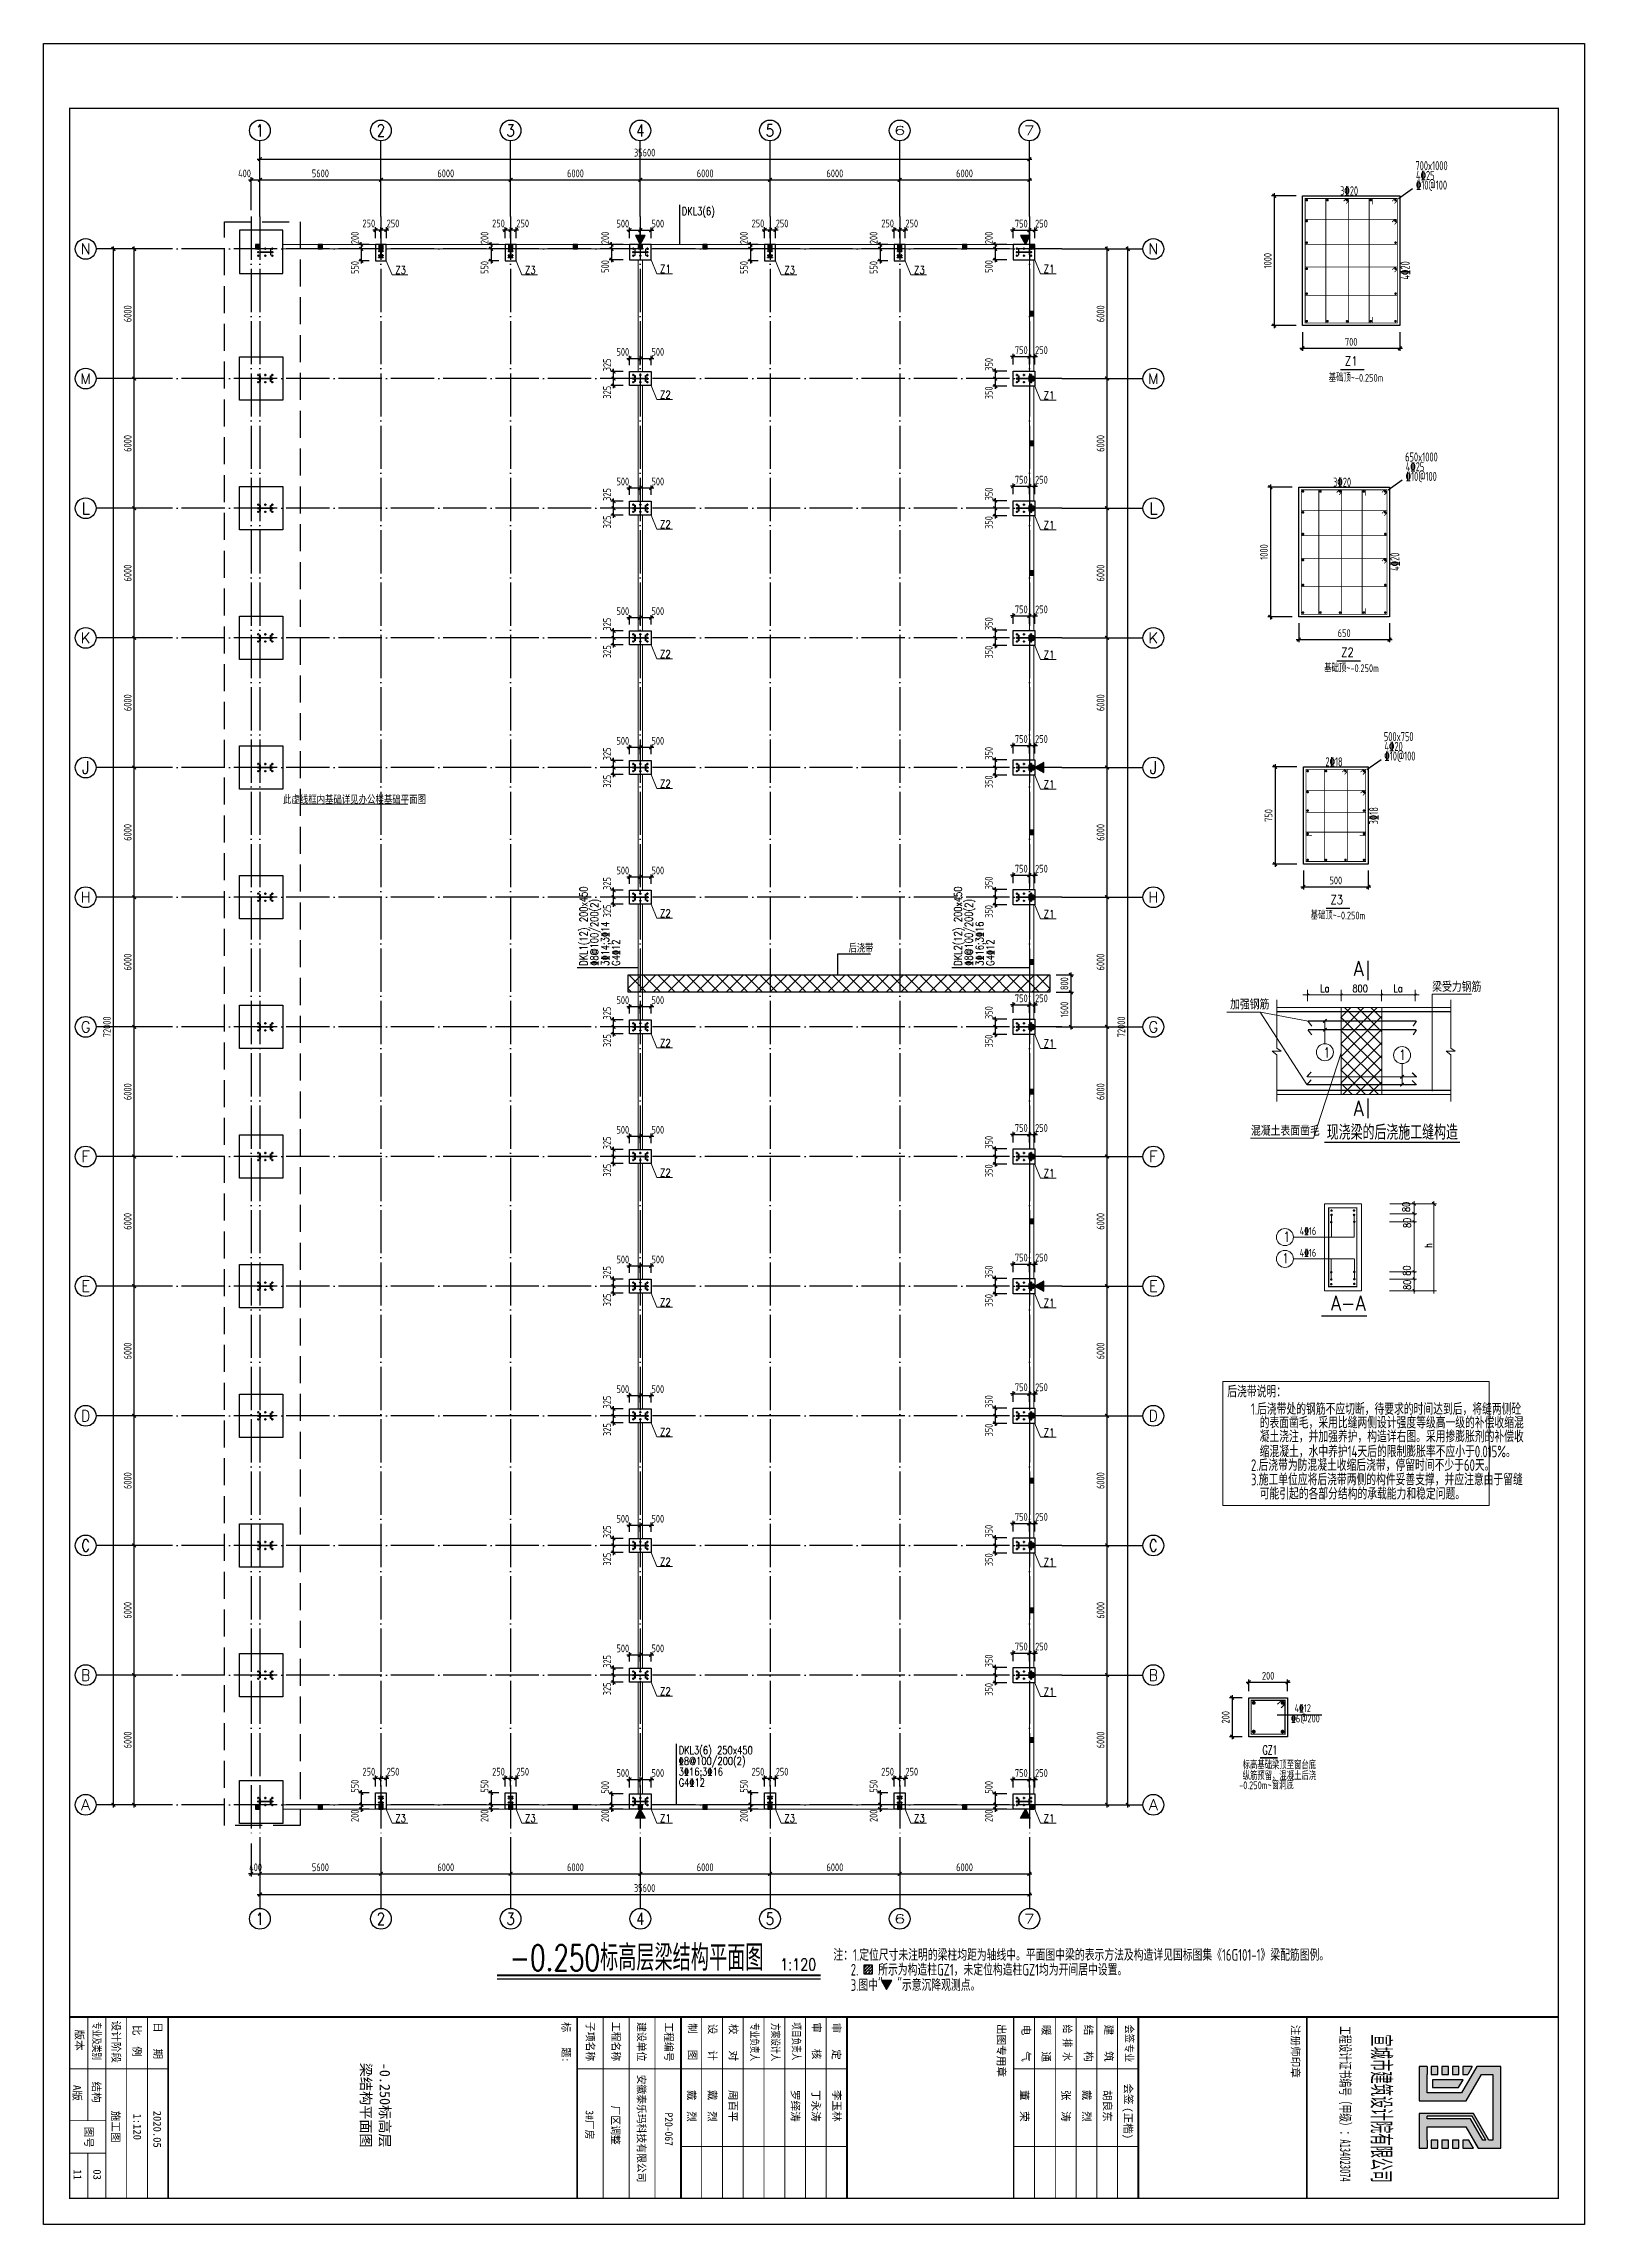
# Model space of a CAD drawing. Extents: x -1389621 to 57380, y -92505 to 283644.
# Drawn here: x -455547 to -384267, y 57648 to 158568 of the extents above; entities that cross this region are included whole.
import ezdxf
from ezdxf.enums import TextEntityAlignment as Align

# ---------------------------------------------------------------- set-up
doc = ezdxf.new("R2010")
doc.units = 0
doc.header["$LTSCALE"] = 100
doc.header["$MEASUREMENT"] = 0
for name, pattern in [('CENTERX2', [101.6, 63.5, -12.7, 12.7, -12.7]), ('DASH', [0.35, 0.25, -0.1]), ('DOTE', [2.42, 2, -0.2, 0.02, -0.2]), ('SOLID', [0])]:
    doc.linetypes.add(name, pattern=pattern)
doc.layers.get('0').update_dxf_attribs({"linetype": 'CONTINUOUS'})
doc.layers.get('Defpoints').update_dxf_attribs({"linetype": 'CONTINUOUS'})
for name, color, linetype in [('11000', 4, 'CONTINUOUS'), ('120', 7, 'CONTINUOUS'), ('2', 253, 'CONTINUOUS'), ('52', 2, 'CONTINUOUS'), ('5图框', 7, 'CONTINUOUS'), ('708', 2, 'CONTINUOUS'), ('AXIS', 3, 'CONTINUOUS'), ('AXIS_TEXT', 7, 'CONTINUOUS'), ('BORDER', 7, 'CONTINUOUS'), ('BZ_标准图框', 7, 'CONTINUOUS'), ('D', 2, 'CONTINUOUS'), ('DIM', 3, 'CONTINUOUS'), ('DIM_SYMB', 3, 'CONTINUOUS'), ('DOTE', 1, 'DOTE'), ('HIDE_BEAMDIMMASS', 2, 'CONTINUOUS'), ('PUB_DIM', 3, 'CONTINUOUS'), ('REIN', 1, 'CONTINUOUS'), ('TC', 151, 'CONTINUOUS'), ('基础', 41, 'CONTINUOUS'), ('承台', 2, 'CONTINUOUS'), ('柱', 2, 'CONTINUOUS'), ('柱__钢筋标注', 7, 'CONTINUOUS'), ('柱子', 3, 'CONTINUOUS'), ('标注', 4, 'CONTINUOUS'), ('水平钢筋', 7, 'CONTINUOUS'), ('短柱', 2, 'CONTINUOUS')]:
    doc.layers.add(name, color=color, linetype=linetype)
for name, color, linetype, lineweight in [('HATCH', 254, 'CONTINUOUS', 0), ('PUB_TEXT', 7, 'CONTINUOUS', 15), ('轴线', 1, 'CENTERX2', 13)]:
    doc.layers.add(name, color=color, linetype=linetype, lineweight=lineweight)
doc.styles.add('-宋体', font='SimSun.ttf')
doc.styles.add('_HZTXT', font='txt.shx', dxfattribs={"width": 0.7, "bigfont": 'HZTXT.shx'})
doc.styles.add('_ROMANT', font='ROMANT.shx', dxfattribs={"width": 0.6})
doc.styles.add('_TCH_AXIS', font='COMPLEX', dxfattribs={"bigfont": 'GBCBIG'})
doc.styles.add('COMPLEX', font='COMPLEX')
doc.styles.add('DIM_FONT', font='SIMPLEX', dxfattribs={"width": 0.7, "bigfont": 'GBCBIG'})
doc.styles.add('HD', font='txt.shx', dxfattribs={"bigfont": 'hztxt.shx'})
doc.styles.add('ht', font='simhei.ttf', dxfattribs={"width": 0.8})
doc.styles.add('hztxt', font='txt', dxfattribs={"width": 0.7, "height": 10, "bigfont": 'hztxt.shx'})
doc.styles.get("Standard").update_dxf_attribs({"font": 'txt', "height": 3, "bigfont": 'hztxt'})
doc.styles.add('TSSD_Dimension', font='tssdeng.shx', dxfattribs={"width": 0.7, "bigfont": 'hztxt.shx'})
doc.styles.add('TSSD_REIN', font='Tssdeng.shx', dxfattribs={"width": 0.7, "bigfont": 'hztxt.shx'})
doc.dimstyles.new('TSSD_100_100', dxfattribs={"dimtxt": 300, "dimasz": 100, "dimexe": 100, "dimexo": 250, "dimgap": 100, "dimtad": 1, "dimdec": 0, "dimzin": 0, "dimdsep": 46, "dimtxsty": 'TSSD_Dimension', "dimblk": 'ARCHTICK', "dimblk1": 'ARCHTICK', "dimblk2": 'ARCHTICK', "dimcen": 0, "dimdle": 100, "dimclrt": 7, "dimadec": 0, "dimazin": 0, "dimtfac": 1, "dimtdec": 0, "dimtix": 1, "dimtmove": 2, "dimatfit": 3, "dimfxl": 0, "dimtolj": 1, "dimtzin": 0, "dimarcsym": 0})

msp = doc.modelspace()

# ---------------------------------------------------------------- texts
for s, height, style, width, p in [('GZ1', 420.7624, 'COMPLEX', 0.62, (-399153.485, 79394.179)), ('1:120', 540, 'hztxt', 0.8, (-421470.962, 69407.577))]:
    msp.add_text(s, height=height, dxfattribs=dict(style=style, width=width)).set_placement(p)
at = {"layer": '5图框', "style": 'hztxt', "width": 0.7}
msp.add_text('-0.250标高层梁结构平面图', height=1200, dxfattribs=at).set_placement((-433981.139, 69385.794))
at = {"layer": 'BZ_标准图框', "style": 'ht'}
for s, height, p in [('1:120', 359.9856, (-451392.931, 62778.112)), ('03', 360, (-453246.903, 60195.837))]:
    msp.add_text(s, height=height, rotation=270, dxfattribs=at).set_placement(p)
at = {"layer": 'HIDE_BEAMDIMMASS', "width": 0.779817}
for s, p in [('DKL3(6)', (-426021.08, 150633.565)), ('后浇带', (-418303.121, 116511.482)), ('DKL3(6) 250x450', (-426166.218, 79412.199)), ('\x848@100/200(2)', (-426166.218, 78913.449)), ('3\x8416;3\x8416', (-426166.218, 78414.7)), ('G4\x8412', (-426166.218, 77915.95))]:
    msp.add_text(s, height=360, dxfattribs=at).set_placement(p)
for s, p in [('DKL1(12) 200x450', (-430387.967, 115892.969)), ('DKL2(12) 200x450', (-413064.623, 115892.969)), ('\x848@100/200(2)', (-429889.217, 115892.969)), ('\x848@100/200(2)', (-412565.873, 115892.969)), ('3\x8414;3\x8414', (-429390.468, 115892.969)), ('G4\x8412', (-428891.718, 115892.969)), ('3\x8416;3\x8416', (-412067.124, 115892.969)), ('G4\x8412', (-411568.374, 115892.969))]:
    msp.add_text(s, height=360, rotation=90, dxfattribs=at).set_placement(p)
at = {"layer": 'PUB_DIM', "color": 7, "linetype": 'Continuous', "style": 'hztxt', "width": 0.8}
for s, p in [('Z3', (-439029.813, 148094.327)), ('Z3', (-433029.813, 148094.327)), ('Z1', (-426779.813, 148144.327)), ('Z3', (-421029.813, 148094.327)), ('Z3', (-415029.813, 148094.327)), ('Z1', (-409029.813, 148144.327)), ('Z2', (-426779.813, 142319.327)), ('Z1', (-409029.813, 142294.327)), ('Z2', (-426779.813, 136319.327)), ('Z1', (-409029.813, 136294.327)), ('Z2', (-426779.813, 130319.327)), ('Z1', (-409029.813, 130294.327)), ('Z2', (-426779.813, 124319.327)), ('Z1', (-409029.813, 124294.327)), ('此虚线框内基础详见办公楼基础平面图', (-441167.17, 123610.036)), ('Z2', (-426779.813, 118319.327)), ('Z1', (-409029.813, 118294.327)), ('Z2', (-426779.813, 112319.327)), ('Z1', (-409029.813, 112294.327)), ('Z2', (-426779.813, 106319.327)), ('Z1', (-409029.813, 106294.327)), ('Z2', (-426779.813, 100319.327)), ('Z1', (-409029.813, 100294.327)), ('Z2', (-426779.813, 94319.327)), ('Z1', (-409029.813, 94294.327)), ('Z2', (-426779.813, 88319.327)), ('Z1', (-409029.813, 88294.327)), ('Z2', (-426779.813, 82319.327)), ('Z1', (-409029.813, 82294.327)), ('Z3', (-439029.813, 76444.327)), ('Z3', (-433029.813, 76444.327)), ('Z1', (-426779.813, 76444.327)), ('Z3', (-421029.813, 76444.327)), ('Z3', (-415029.813, 76444.327)), ('Z1', (-409029.813, 76444.327))]:
    msp.add_text(s, height=360, dxfattribs=at).set_placement(p, align=Align.MIDDLE)
at = {"layer": 'PUB_DIM', "color": 2, "linetype": 'Continuous', "style": 'TSSD_REIN', "width": 0.7}
for s, p in [('\x846@200', (-397831.293, 80876.192)), ('4\x8412', (-397674.01, 81358.084))]:
    msp.add_text(s, height=360.09, dxfattribs=at).set_placement(p)
at = {"layer": 'PUB_TEXT', "style": 'TSSD_REIN', "width": 0.7}
for s, height, p in [('标高基础梁顶至窗台底', 360.09, (-400078.05, 78717.824)), ('-0.250m~窗洞底', 360.08996, (-400241.153, 77787.29)), ('纵筋预留，混凝土后浇', 360.09, (-400078.05, 78217.449))]:
    msp.add_text(s, height=height, dxfattribs=at).set_placement(p)
at = {"layer": 'PUB_TEXT', "linetype": 'SOLID', "style": '-宋体'}
for s, p in [('梁结构平面图', (-440876.164, 65127.421)), ('-0.250标高层', (-439996.713, 65127.421))]:
    msp.add_text(s, height=480, rotation=270, dxfattribs=at).set_placement(p)
at = {"layer": 'TC', "color": 7, "style": 'TSSD_REIN', "width": 0.7}
for s, height, p in [('后浇带说明：', 538.6769, (-400786.284, 95918.511)), ('1.后浇带处的钢筋不应切断，待要求的时间达到后，将缝两侧砼', 538.67693, (-399692.112, 95112.665)), ('的表面凿毛，采用比缝两侧设计强度等级高一级的补偿收缩混', 538.67693, (-399288.975, 94482.26)), ('凝土浇注，并加强养护，构造详右图。采用掺膨胀剂的补偿收', 538.67693, (-399288.975, 93841.212)), ('2.后浇带为防混凝土收缩后浇带，停留时间不少于60天。', 538.67693, (-399692.112, 92515.605)), ('缩混凝土，水中养护14天后的限制膨胀率不应小于0.015%。', 538.67693, (-399288.975, 93147.29)), ('3.施工单位应将后浇带两侧的构件妥善支撑，并应注意由于留缝', 538.67693, (-399692.112, 91849.101)), ('可能引起的各部分结构的承载能力和稳定问题。', 538.67693, (-399288.975, 91192.621)), ('注：1.定位尺寸未注明的梁柱均距为轴线中。平面图中梁的表示方法及构造详见国标图集《16G101-1》梁配筋图例。', 540.027, (-419009.8, 69847.688)), ('2.    所示为构造柱GZ1，未定位构造柱GZ1均为开间居中设置。', 540.027, (-418207.688, 69162.451)), ('3.图中"   "示意沉降观测点。', 540.027, (-418207.688, 68452.391))]:
    msp.add_text(s, height=height, dxfattribs=at).set_placement(p)

# ---------------------------------------------------------------- blocks, each defined once
blk = doc.blocks.new('_DIMX')
blk.add_line((-150, 0), (150, 0))
at = {"const_width": 50}
blk.add_lwpolyline([(-70, -70), (70, 70)], dxfattribs=at)
blk = doc.blocks.new('*X1318')
at = {"color": 0}
for p, q in [((81405, 22008), (82859, 23462)), ((81405, 22538), (82328, 23462)), ((81405, 23069), (81798, 23462)), ((81405, 21478), (83046, 23119)), ((83046, 21429), (81405, 23070)), ((83046, 21959), (81544, 23462)), ((83046, 22490), (82074, 23462)), ((83046, 23020), (82604, 23462)), ((81405, 20947), (83046, 22588)), ((83046, 20899), (81405, 22540)), ((81405, 20417), (83046, 22058)), ((83046, 20369), (81405, 22009)), ((82921, 19963), (81405, 21479)), ((81482, 19963), (83046, 21528)), ((82390, 19963), (81405, 20949)), ((81860, 19963), (81405, 20418)), ((82012, 19963), (83046, 20997)), ((82542, 19963), (83046, 20467))]:
    blk.add_line(p, q, dxfattribs=at)
blk = doc.blocks.new('A$C2E896090')
for p, q in [((1932, 5533), (1932, 3658)), ((8655, 5533), (8655, 3658)), ((3785, 4338), (3785, 4718)), ((3785, 3835), (3785, 4378)), ((1749, 3548), (1932, 3402)), ((2096, 3548), (1749, 3548)), ((1932, 3658), (2096, 3548)), ((1932, 3402), (1932, 1596)), ((8820, 3548), (8472, 3548)), ((8472, 3548), (8655, 3402)), ((8655, 3658), (8820, 3548)), ((8655, 3402), (8655, 1596)), ((6766, 3067), (6766, 2253))]:
    blk.add_line(p, q)
at = {"const_width": 48}
blk.add_lwpolyline([(5446, 951), (5446, 1722)], dxfattribs=at)
at = {"layer": '120', "color": 7, "const_width": 48}
blk.add_lwpolyline([(5446, 6281), (5446, 7052)], dxfattribs=at)
at = {"layer": 'PUB_TEXT'}
for p, q in [((3118, 5483), (3118, 5915)), ((4419, 5483), (4419, 5915)), ((5978, 5483), (5978, 5915)), ((7277, 5483), (7277, 5915)), ((1278, 5060), (0, 5060)), ((3088, 2253), (1278, 5060)), ((1302, 5060), (3142, 4703)), ((1918, 5232), (8651, 5232)), ((2932, 5729), (7425, 5729)), ((4407, 1862), (4407, 5232)), ((5982, 1862), (5982, 5232)), ((7935, 2004), (7935, 5753)), ((7935, 5753), (9457, 5753)), ((4407, 3480), (3349, 181)), ((1918, 1873), (8651, 1873)), ((3349, 181), (907, 181))]:
    blk.add_line(p, q, dxfattribs=at)
at = {"layer": 'PUB_TEXT', "const_width": 48}
for points in [[(1918, 5074), (8651, 5074)], [(3077, 5700), (3165, 5767)], [(4378, 5699), (4467, 5765)], [(5937, 5699), (6026, 5765)], [(7236, 5699), (7325, 5765)], [(3128, 4718), (7324, 4718)], [(3128, 4709), (3281, 4513)], [(3128, 4378), (7324, 4378)], [(3128, 4369), (3281, 4173)], [(7324, 4709), (7193, 4513)], [(7324, 4369), (7193, 4173)], [(3255, 2745), (3081, 2549)], [(3088, 2557), (7316, 2557)], [(7154, 2719), (7328, 2545)], [(1918, 2031), (8651, 2031)], [(3255, 2441), (3081, 2245)], [(3088, 2253), (7316, 2253)], [(7154, 2415), (7328, 2241)], [(3759, 24), (9011, 24)]]:
    blk.add_lwpolyline(points, dxfattribs=at)
at = {"layer": 'PUB_TEXT'}
for centre in [(3785, 3506), (6766, 3396)]:
    blk.add_circle(centre, 329, dxfattribs=at)
at = {"color": 0, "linetype": 'ByBlock', "xscale": 0.9599999999627471, "yscale": 0.9599999999627471, "zscale": 0.96}
for p in [(3785, 4718), (3785, 4378), (6766, 2557), (6766, 2253)]:
    blk.add_blockref('_DIMX', p, dxfattribs=at)
at = {"layer": 'PUB_TEXT', "xscale": 0.9599999999627471, "yscale": 0.9599999999627471, "zscale": 0.96}
blk.add_blockref('*X1318', (-73742, -17291), dxfattribs=at)
at = {"layer": '120', "color": 7, "width": 0.88}
for p in [(4889, 6455), (4889, 1051)]:
    blk.add_text('A', height=576, dxfattribs=at).set_placement(p)
at = {"layer": 'PUB_TEXT', "width": 0.8}
for s, height, style, p in [('La', 288, 'DIM_FONT', (3606, 5834)), ('800', 288, 'DIM_FONT', (4850, 5830)), ('La', 288, 'DIM_FONT', (6436, 5834)), ('1', 384, 'DIM_FONT', (3724, 3300)), ('1', 384, 'DIM_FONT', (6658, 3214)), ('现浇梁的后浇施工缝构造', 576, '_HZTXT', (3857, 122))]:
    blk.add_text(s, height=height, dxfattribs=dict(at, style=style)).set_placement(p)
at = {"layer": '水平钢筋', "style": 'HD', "width": 0.8}
for s, p in [('梁受力钢筋', (7932, 5842)), ('加强钢筋', (119, 5162)), ('混凝土表面凿毛', (926, 277))]:
    blk.add_text(s, height=380, dxfattribs=at).set_placement(p)
blk = doc.blocks.new('A$C58B73041')
at = {"const_width": 48}
blk.add_lwpolyline([(1738, 191), (3498, 191)], dxfattribs=at)
at = {"layer": 'PUB_TEXT'}
for p, q in [((1860, 1168), (1860, 4528)), ((1860, 4528), (3282, 4528)), ((3282, 1168), (3282, 4528)), ((4386, 4528), (6181, 4528)), ((5319, 1057), (5319, 4630)), ((6087, 1057), (6087, 4630)), ((2130, 3240), (2130, 4081)), ((3002, 4118), (3002, 3240)), ((4373, 3832), (5412, 3832)), ((4386, 4139), (5425, 4139)), ((3002, 3240), (658, 3240)), ((2093, 2399), (658, 2399)), ((3009, 2399), (1999, 2399)), ((2121, 1596), (2121, 2399)), ((3016, 1577), (3016, 2399)), ((4373, 1900), (5412, 1900)), ((1860, 1168), (3282, 1168)), ((4370, 1167), (6181, 1167)), ((4373, 1611), (5412, 1611))]:
    blk.add_line(p, q, dxfattribs=at)
at = {"layer": 'PUB_TEXT', "const_width": 48}
blk.add_lwpolyline([(2019, 1328), (2019, 4371), (3107, 4371), (3107, 1328)], close=True, dxfattribs=at)
for points in [[(2104, 4265, 1), (2152, 4265, 1)], [(2975, 4265, 1), (3023, 4265, 1)], [(2095, 3820, 1), (2143, 3820, 1)], [(2104, 4099, 1), (2152, 4099, 1)], [(2975, 4099, 1), (3023, 4099, 1)], [(2986, 3833, 1), (3034, 3833, 1)], [(2095, 1882, 1), (2143, 1882, 1)], [(2986, 1894, 1), (3034, 1894, 1)], [(2095, 1600, 1), (2143, 1600, 1)], [(2095, 1417, 1), (2143, 1417, 1)], [(2986, 1612, 1), (3034, 1612, 1)], [(2986, 1430, 1), (3034, 1430, 1)]]:
    blk.add_lwpolyline(points, format="xyb", close=True, dxfattribs=at)
for points in [[(5382, 4468), (5255, 4579)], [(5366, 4092), (5255, 4203)], [(6158, 4452), (6016, 4595)], [(5353, 3774), (5273, 3885)], [(5353, 1842), (5273, 1953)], [(5353, 1564), (5273, 1675)], [(5353, 1120), (5273, 1231)]]:
    blk.add_lwpolyline(points, dxfattribs=at)
at = {"layer": 'PUB_TEXT'}
for centre in [(329, 3240), (329, 2399)]:
    blk.add_circle(centre, 329, dxfattribs=at)
at = {"layer": '120', "color": 7, "width": 0.88}
blk.add_text('A-A', height=576, dxfattribs=at).set_placement((2101, 398))
at = {"layer": 'PUB_TEXT', "style": 'DIM_FONT', "width": 0.8}
for s, p in [('80', (5159, 4208)), ('80', (5199, 3592)), ('h', (6019, 2819)), ('80', (5182, 1748)), ('80', (5196, 1198))]:
    blk.add_text(s, height=288, rotation=90, dxfattribs=at).set_placement(p)
at = {"layer": 'PUB_TEXT'}
for s, height, style, width, p in [('1', 384, 'DIM_FONT', 0.8, (264, 3063)), ('4\x8416', 300, 'TSSD_REIN', 0.7, (897, 3326)), ('1', 384, 'DIM_FONT', 0.8, (224, 2226)), ('4\x8416', 300, 'TSSD_REIN', 0.7, (897, 2485))]:
    blk.add_text(s, height=height, dxfattribs=dict(at, style=style, width=width)).set_placement(p)
blk = doc.blocks.new('_ArchTick')
at = {"color": 0, "linetype": 'ByBlock'}
blk.add_lwpolyline([(-0.71, -0.71, 0.5, 0.5, 0), (0.71, 0.71, 0.5, 0.5, 0)], format="xyseb", dxfattribs=at)
blk = doc.blocks.new('*D1829')
at = {"layer": 'Defpoints', "color": 0, "ltscale": 100}
for p in [(-451358, 83067), (-449864, 83067), (-449864, 77067)]:
    blk.add_point(p, dxfattribs=at)
at = {"layer": 'DIM', "color": 0, "lineweight": -2, "ltscale": 100}
for p, q in [((-450164, 83067), (-451478, 83067)), ((-451358, 76947), (-451358, 83187)), ((-450164, 77067), (-451478, 77067))]:
    blk.add_line(p, q, dxfattribs=at)
at = {"layer": 'DIM', "color": 0, "lineweight": -2, "ltscale": 100, "xscale": 120, "yscale": 120, "zscale": 120}
for p, rotation in [((-451358, 83067), 90), ((-451358, 77067), 270)]:
    blk.add_blockref('_ArchTick', p, dxfattribs=dict(at, rotation=rotation))
at = {"layer": 'DIM', "color": 7, "ltscale": 100, "insert": (-451658, 80067), "char_height": 360, "attachment_point": 5, "rotation": 90, "style": 'TSSD_Dimension'}
blk.add_mtext('\\A1;6000', dxfattribs=at)
blk = doc.blocks.new('*D1830')
at = {"layer": 'Defpoints', "color": 0, "ltscale": 100}
for p in [(-451358, 89067), (-449864, 89067), (-449864, 83067)]:
    blk.add_point(p, dxfattribs=at)
at = {"layer": 'DIM', "color": 0, "lineweight": -2, "ltscale": 100}
for p, q in [((-450164, 89067), (-451478, 89067)), ((-451358, 82947), (-451358, 89187)), ((-450164, 83067), (-451478, 83067))]:
    blk.add_line(p, q, dxfattribs=at)
at = {"layer": 'DIM', "color": 0, "lineweight": -2, "ltscale": 100, "xscale": 120, "yscale": 120, "zscale": 120}
for p, rotation in [((-451358, 89067), 90), ((-451358, 83067), 270)]:
    blk.add_blockref('_ArchTick', p, dxfattribs=dict(at, rotation=rotation))
at = {"layer": 'DIM', "color": 7, "ltscale": 100, "insert": (-451658, 86067), "char_height": 360, "attachment_point": 5, "rotation": 90, "style": 'TSSD_Dimension'}
blk.add_mtext('\\A1;6000', dxfattribs=at)
blk = doc.blocks.new('*D1831')
at = {"layer": 'Defpoints', "color": 0, "ltscale": 100}
for p in [(-451358, 95067), (-449864, 95067), (-449864, 89067)]:
    blk.add_point(p, dxfattribs=at)
at = {"layer": 'DIM', "color": 0, "lineweight": -2, "ltscale": 100}
for p, q in [((-450164, 95067), (-451478, 95067)), ((-451358, 88947), (-451358, 95187)), ((-450164, 89067), (-451478, 89067))]:
    blk.add_line(p, q, dxfattribs=at)
at = {"layer": 'DIM', "color": 0, "lineweight": -2, "ltscale": 100, "xscale": 120, "yscale": 120, "zscale": 120}
for p, rotation in [((-451358, 95067), 90), ((-451358, 89067), 270)]:
    blk.add_blockref('_ArchTick', p, dxfattribs=dict(at, rotation=rotation))
at = {"layer": 'DIM', "color": 7, "ltscale": 100, "insert": (-451658, 92067), "char_height": 360, "attachment_point": 5, "rotation": 90, "style": 'TSSD_Dimension'}
blk.add_mtext('\\A1;6000', dxfattribs=at)
blk = doc.blocks.new('*D1832')
at = {"layer": 'Defpoints', "color": 0, "ltscale": 100}
for p in [(-451358, 101067), (-449864, 101067), (-449864, 95067)]:
    blk.add_point(p, dxfattribs=at)
at = {"layer": 'DIM', "color": 0, "lineweight": -2, "ltscale": 100}
for p, q in [((-450164, 101067), (-451478, 101067)), ((-451358, 94947), (-451358, 101187)), ((-450164, 95067), (-451478, 95067))]:
    blk.add_line(p, q, dxfattribs=at)
at = {"layer": 'DIM', "color": 0, "lineweight": -2, "ltscale": 100, "xscale": 120, "yscale": 120, "zscale": 120}
for p, rotation in [((-451358, 101067), 90), ((-451358, 95067), 270)]:
    blk.add_blockref('_ArchTick', p, dxfattribs=dict(at, rotation=rotation))
at = {"layer": 'DIM', "color": 7, "ltscale": 100, "insert": (-451658, 98067), "char_height": 360, "attachment_point": 5, "rotation": 90, "style": 'TSSD_Dimension'}
blk.add_mtext('\\A1;6000', dxfattribs=at)
blk = doc.blocks.new('*D1833')
at = {"layer": 'Defpoints', "color": 0, "ltscale": 100}
for p in [(-451358, 107067), (-449864, 107067), (-449864, 101067)]:
    blk.add_point(p, dxfattribs=at)
at = {"layer": 'DIM', "color": 0, "lineweight": -2, "ltscale": 100}
for p, q in [((-450164, 107067), (-451478, 107067)), ((-451358, 100947), (-451358, 107187)), ((-450164, 101067), (-451478, 101067))]:
    blk.add_line(p, q, dxfattribs=at)
at = {"layer": 'DIM', "color": 0, "lineweight": -2, "ltscale": 100, "xscale": 120, "yscale": 120, "zscale": 120}
for p, rotation in [((-451358, 107067), 90), ((-451358, 101067), 270)]:
    blk.add_blockref('_ArchTick', p, dxfattribs=dict(at, rotation=rotation))
at = {"layer": 'DIM', "color": 7, "ltscale": 100, "insert": (-451658, 104067), "char_height": 360, "attachment_point": 5, "rotation": 90, "style": 'TSSD_Dimension'}
blk.add_mtext('\\A1;6000', dxfattribs=at)
blk = doc.blocks.new('*D1834')
at = {"layer": 'Defpoints', "color": 0, "ltscale": 100}
for p in [(-451358, 113067), (-449864, 113067), (-449864, 107067)]:
    blk.add_point(p, dxfattribs=at)
at = {"layer": 'DIM', "color": 0, "lineweight": -2, "ltscale": 100}
for p, q in [((-450164, 113067), (-451478, 113067)), ((-451358, 106947), (-451358, 113187)), ((-450164, 107067), (-451478, 107067))]:
    blk.add_line(p, q, dxfattribs=at)
at = {"layer": 'DIM', "color": 0, "lineweight": -2, "ltscale": 100, "xscale": 120, "yscale": 120, "zscale": 120}
for p, rotation in [((-451358, 113067), 90), ((-451358, 107067), 270)]:
    blk.add_blockref('_ArchTick', p, dxfattribs=dict(at, rotation=rotation))
at = {"layer": 'DIM', "color": 7, "ltscale": 100, "insert": (-451658, 110067), "char_height": 360, "attachment_point": 5, "rotation": 90, "style": 'TSSD_Dimension'}
blk.add_mtext('\\A1;6000', dxfattribs=at)
blk = doc.blocks.new('*D1835')
at = {"layer": 'Defpoints', "color": 0, "ltscale": 100}
for p in [(-451358, 119067), (-449864, 119067), (-449864, 113067)]:
    blk.add_point(p, dxfattribs=at)
at = {"layer": 'DIM', "color": 0, "lineweight": -2, "ltscale": 100}
for p, q in [((-451358, 112947), (-451358, 119187)), ((-450164, 119067), (-451478, 119067)), ((-450164, 113067), (-451478, 113067))]:
    blk.add_line(p, q, dxfattribs=at)
at = {"layer": 'DIM', "color": 0, "lineweight": -2, "ltscale": 100, "xscale": 120, "yscale": 120, "zscale": 120}
for p, rotation in [((-451358, 119067), 90), ((-451358, 113067), 270)]:
    blk.add_blockref('_ArchTick', p, dxfattribs=dict(at, rotation=rotation))
at = {"layer": 'DIM', "color": 7, "ltscale": 100, "insert": (-451658, 116067), "char_height": 360, "attachment_point": 5, "rotation": 90, "style": 'TSSD_Dimension'}
blk.add_mtext('\\A1;6000', dxfattribs=at)
blk = doc.blocks.new('*D1836')
at = {"layer": 'Defpoints', "color": 0, "ltscale": 100}
for p in [(-451358, 125067), (-449864, 125067), (-449864, 119067)]:
    blk.add_point(p, dxfattribs=at)
at = {"layer": 'DIM', "color": 0, "lineweight": -2, "ltscale": 100}
for p, q in [((-451358, 118947), (-451358, 125187)), ((-450164, 125067), (-451478, 125067)), ((-450164, 119067), (-451478, 119067))]:
    blk.add_line(p, q, dxfattribs=at)
at = {"layer": 'DIM', "color": 0, "lineweight": -2, "ltscale": 100, "xscale": 120, "yscale": 120, "zscale": 120}
for p, rotation in [((-451358, 125067), 90), ((-451358, 119067), 270)]:
    blk.add_blockref('_ArchTick', p, dxfattribs=dict(at, rotation=rotation))
at = {"layer": 'DIM', "color": 7, "ltscale": 100, "insert": (-451658, 122067), "char_height": 360, "attachment_point": 5, "rotation": 90, "style": 'TSSD_Dimension'}
blk.add_mtext('\\A1;6000', dxfattribs=at)
blk = doc.blocks.new('*D1837')
at = {"layer": 'Defpoints', "color": 0, "ltscale": 100}
for p in [(-451358, 131067), (-449864, 131067), (-449864, 125067)]:
    blk.add_point(p, dxfattribs=at)
at = {"layer": 'DIM', "color": 0, "lineweight": -2, "ltscale": 100}
for p, q in [((-450164, 131067), (-451478, 131067)), ((-451358, 124947), (-451358, 131187)), ((-450164, 125067), (-451478, 125067))]:
    blk.add_line(p, q, dxfattribs=at)
at = {"layer": 'DIM', "color": 0, "lineweight": -2, "ltscale": 100, "xscale": 120, "yscale": 120, "zscale": 120}
for p, rotation in [((-451358, 131067), 90), ((-451358, 125067), 270)]:
    blk.add_blockref('_ArchTick', p, dxfattribs=dict(at, rotation=rotation))
at = {"layer": 'DIM', "color": 7, "ltscale": 100, "insert": (-451658, 128067), "char_height": 360, "attachment_point": 5, "rotation": 90, "style": 'TSSD_Dimension'}
blk.add_mtext('\\A1;6000', dxfattribs=at)
blk = doc.blocks.new('*D1838')
at = {"layer": 'Defpoints', "color": 0, "ltscale": 100}
for p in [(-451358, 137067), (-449864, 137067), (-449864, 131067)]:
    blk.add_point(p, dxfattribs=at)
at = {"layer": 'DIM', "color": 0, "lineweight": -2, "ltscale": 100}
for p, q in [((-450164, 137067), (-451478, 137067)), ((-451358, 130947), (-451358, 137187)), ((-450164, 131067), (-451478, 131067))]:
    blk.add_line(p, q, dxfattribs=at)
at = {"layer": 'DIM', "color": 0, "lineweight": -2, "ltscale": 100, "xscale": 120, "yscale": 120, "zscale": 120}
for p, rotation in [((-451358, 137067), 90), ((-451358, 131067), 270)]:
    blk.add_blockref('_ArchTick', p, dxfattribs=dict(at, rotation=rotation))
at = {"layer": 'DIM', "color": 7, "ltscale": 100, "insert": (-451658, 134067), "char_height": 360, "attachment_point": 5, "rotation": 90, "style": 'TSSD_Dimension'}
blk.add_mtext('\\A1;6000', dxfattribs=at)
blk = doc.blocks.new('*D1839')
at = {"layer": 'Defpoints', "color": 0, "ltscale": 100}
for p in [(-451358, 143067), (-449864, 143067), (-449864, 137067)]:
    blk.add_point(p, dxfattribs=at)
at = {"layer": 'DIM', "color": 0, "lineweight": -2, "ltscale": 100}
for p, q in [((-450164, 143067), (-451478, 143067)), ((-451358, 136947), (-451358, 143187)), ((-450164, 137067), (-451478, 137067))]:
    blk.add_line(p, q, dxfattribs=at)
at = {"layer": 'DIM', "color": 0, "lineweight": -2, "ltscale": 100, "xscale": 120, "yscale": 120, "zscale": 120}
for p, rotation in [((-451358, 143067), 90), ((-451358, 137067), 270)]:
    blk.add_blockref('_ArchTick', p, dxfattribs=dict(at, rotation=rotation))
at = {"layer": 'DIM', "color": 7, "ltscale": 100, "insert": (-451658, 140067), "char_height": 360, "attachment_point": 5, "rotation": 90, "style": 'TSSD_Dimension'}
blk.add_mtext('\\A1;6000', dxfattribs=at)
blk = doc.blocks.new('*D1840')
at = {"layer": 'Defpoints', "color": 0, "ltscale": 100}
for p in [(-451358, 149067), (-449864, 149067), (-449864, 143067)]:
    blk.add_point(p, dxfattribs=at)
at = {"layer": 'DIM', "color": 0, "lineweight": -2, "ltscale": 100}
for p, q in [((-450164, 149067), (-451478, 149067)), ((-451358, 142947), (-451358, 149187)), ((-450164, 143067), (-451478, 143067))]:
    blk.add_line(p, q, dxfattribs=at)
at = {"layer": 'DIM', "color": 0, "lineweight": -2, "ltscale": 100, "xscale": 120, "yscale": 120, "zscale": 120}
for p, rotation in [((-451358, 149067), 90), ((-451358, 143067), 270)]:
    blk.add_blockref('_ArchTick', p, dxfattribs=dict(at, rotation=rotation))
at = {"layer": 'DIM', "color": 7, "ltscale": 100, "insert": (-451658, 146067), "char_height": 360, "attachment_point": 5, "rotation": 90, "style": 'TSSD_Dimension'}
blk.add_mtext('\\A1;6000', dxfattribs=at)
blk = doc.blocks.new('*D1841')
at = {"layer": 'Defpoints', "color": 0, "ltscale": 100}
for p in [(-452318, 149067), (-449624, 149067), (-449624, 77067)]:
    blk.add_point(p, dxfattribs=at)
at = {"layer": 'DIM', "color": 0, "lineweight": -2, "ltscale": 100}
for p, q in [((-449924, 149067), (-452438, 149067)), ((-452318, 76947), (-452318, 149187)), ((-449924, 77067), (-452438, 77067))]:
    blk.add_line(p, q, dxfattribs=at)
at = {"layer": 'DIM', "color": 0, "lineweight": -2, "ltscale": 100, "xscale": 120, "yscale": 120, "zscale": 120}
for p, rotation in [((-452318, 149067), 90), ((-452318, 77067), 270)]:
    blk.add_blockref('_ArchTick', p, dxfattribs=dict(at, rotation=rotation))
at = {"layer": 'DIM', "color": 7, "ltscale": 100, "insert": (-452618, 113067), "char_height": 360, "attachment_point": 5, "rotation": 90, "style": 'TSSD_Dimension'}
blk.add_mtext('\\A1;72000', dxfattribs=at)
blk = doc.blocks.new('*D1842')
at = {"layer": 'Defpoints', "color": 0, "ltscale": 100}
for p in [(-408442, 83067), (-406349, 83067), (-408442, 77067)]:
    blk.add_point(p, dxfattribs=at)
at = {"layer": 'DIM', "color": 0, "lineweight": -2, "ltscale": 100}
for p, q in [((-408142, 83067), (-406229, 83067)), ((-406349, 76947), (-406349, 83187)), ((-408142, 77067), (-406229, 77067))]:
    blk.add_line(p, q, dxfattribs=at)
at = {"layer": 'DIM', "color": 0, "lineweight": -2, "ltscale": 100, "xscale": 120, "yscale": 120, "zscale": 120}
for p, rotation in [((-406349, 83067), 90), ((-406349, 77067), 270)]:
    blk.add_blockref('_ArchTick', p, dxfattribs=dict(at, rotation=rotation))
at = {"layer": 'DIM', "color": 7, "ltscale": 100, "insert": (-406649, 80067), "char_height": 360, "attachment_point": 5, "rotation": 90, "style": 'TSSD_Dimension'}
blk.add_mtext('\\A1;6000', dxfattribs=at)
blk = doc.blocks.new('*D1843')
at = {"layer": 'Defpoints', "color": 0, "ltscale": 100}
for p in [(-408442, 89067), (-406349, 89067), (-408442, 83067)]:
    blk.add_point(p, dxfattribs=at)
at = {"layer": 'DIM', "color": 0, "lineweight": -2, "ltscale": 100}
for p, q in [((-408142, 89067), (-406229, 89067)), ((-406349, 82947), (-406349, 89187)), ((-408142, 83067), (-406229, 83067))]:
    blk.add_line(p, q, dxfattribs=at)
at = {"layer": 'DIM', "color": 0, "lineweight": -2, "ltscale": 100, "xscale": 120, "yscale": 120, "zscale": 120}
for p, rotation in [((-406349, 89067), 90), ((-406349, 83067), 270)]:
    blk.add_blockref('_ArchTick', p, dxfattribs=dict(at, rotation=rotation))
at = {"layer": 'DIM', "color": 7, "ltscale": 100, "insert": (-406649, 86067), "char_height": 360, "attachment_point": 5, "rotation": 90, "style": 'TSSD_Dimension'}
blk.add_mtext('\\A1;6000', dxfattribs=at)
blk = doc.blocks.new('*D1844')
at = {"layer": 'Defpoints', "color": 0, "ltscale": 100}
for p in [(-408442, 95067), (-406349, 95067), (-408442, 89067)]:
    blk.add_point(p, dxfattribs=at)
at = {"layer": 'DIM', "color": 0, "lineweight": -2, "ltscale": 100}
for p, q in [((-408142, 95067), (-406229, 95067)), ((-406349, 88947), (-406349, 95187)), ((-408142, 89067), (-406229, 89067))]:
    blk.add_line(p, q, dxfattribs=at)
at = {"layer": 'DIM', "color": 0, "lineweight": -2, "ltscale": 100, "xscale": 120, "yscale": 120, "zscale": 120}
for p, rotation in [((-406349, 95067), 90), ((-406349, 89067), 270)]:
    blk.add_blockref('_ArchTick', p, dxfattribs=dict(at, rotation=rotation))
at = {"layer": 'DIM', "color": 7, "ltscale": 100, "insert": (-406649, 92067), "char_height": 360, "attachment_point": 5, "rotation": 90, "style": 'TSSD_Dimension'}
blk.add_mtext('\\A1;6000', dxfattribs=at)
blk = doc.blocks.new('*D1845')
at = {"layer": 'Defpoints', "color": 0, "ltscale": 100}
for p in [(-408442, 101067), (-406349, 101067), (-408442, 95067)]:
    blk.add_point(p, dxfattribs=at)
at = {"layer": 'DIM', "color": 0, "lineweight": -2, "ltscale": 100}
for p, q in [((-408142, 101067), (-406229, 101067)), ((-406349, 94947), (-406349, 101187)), ((-408142, 95067), (-406229, 95067))]:
    blk.add_line(p, q, dxfattribs=at)
at = {"layer": 'DIM', "color": 0, "lineweight": -2, "ltscale": 100, "xscale": 120, "yscale": 120, "zscale": 120}
for p, rotation in [((-406349, 101067), 90), ((-406349, 95067), 270)]:
    blk.add_blockref('_ArchTick', p, dxfattribs=dict(at, rotation=rotation))
at = {"layer": 'DIM', "color": 7, "ltscale": 100, "insert": (-406649, 98067), "char_height": 360, "attachment_point": 5, "rotation": 90, "style": 'TSSD_Dimension'}
blk.add_mtext('\\A1;6000', dxfattribs=at)
blk = doc.blocks.new('*D1846')
at = {"layer": 'Defpoints', "color": 0, "ltscale": 100}
for p in [(-408442, 107067), (-406349, 107067), (-408442, 101067)]:
    blk.add_point(p, dxfattribs=at)
at = {"layer": 'DIM', "color": 0, "lineweight": -2, "ltscale": 100}
for p, q in [((-408142, 107067), (-406229, 107067)), ((-406349, 100947), (-406349, 107187)), ((-408142, 101067), (-406229, 101067))]:
    blk.add_line(p, q, dxfattribs=at)
at = {"layer": 'DIM', "color": 0, "lineweight": -2, "ltscale": 100, "xscale": 120, "yscale": 120, "zscale": 120}
for p, rotation in [((-406349, 107067), 90), ((-406349, 101067), 270)]:
    blk.add_blockref('_ArchTick', p, dxfattribs=dict(at, rotation=rotation))
at = {"layer": 'DIM', "color": 7, "ltscale": 100, "insert": (-406649, 104067), "char_height": 360, "attachment_point": 5, "rotation": 90, "style": 'TSSD_Dimension'}
blk.add_mtext('\\A1;6000', dxfattribs=at)
blk = doc.blocks.new('*D1847')
at = {"layer": 'Defpoints', "color": 0, "ltscale": 100}
for p in [(-408442, 113067), (-406349, 113067), (-408442, 107067)]:
    blk.add_point(p, dxfattribs=at)
at = {"layer": 'DIM', "color": 0, "lineweight": -2, "ltscale": 100}
for p, q in [((-408142, 113067), (-406229, 113067)), ((-406349, 106947), (-406349, 113187)), ((-408142, 107067), (-406229, 107067))]:
    blk.add_line(p, q, dxfattribs=at)
at = {"layer": 'DIM', "color": 0, "lineweight": -2, "ltscale": 100, "xscale": 120, "yscale": 120, "zscale": 120}
for p, rotation in [((-406349, 113067), 90), ((-406349, 107067), 270)]:
    blk.add_blockref('_ArchTick', p, dxfattribs=dict(at, rotation=rotation))
at = {"layer": 'DIM', "color": 7, "ltscale": 100, "insert": (-406649, 110067), "char_height": 360, "attachment_point": 5, "rotation": 90, "style": 'TSSD_Dimension'}
blk.add_mtext('\\A1;6000', dxfattribs=at)
blk = doc.blocks.new('*D1848')
at = {"layer": 'Defpoints', "color": 0, "ltscale": 100}
for p in [(-408442, 119067), (-406349, 119067), (-408442, 113067)]:
    blk.add_point(p, dxfattribs=at)
at = {"layer": 'DIM', "color": 0, "lineweight": -2, "ltscale": 100}
for p, q in [((-406349, 112947), (-406349, 119187)), ((-408142, 119067), (-406229, 119067)), ((-408142, 113067), (-406229, 113067))]:
    blk.add_line(p, q, dxfattribs=at)
at = {"layer": 'DIM', "color": 0, "lineweight": -2, "ltscale": 100, "xscale": 120, "yscale": 120, "zscale": 120}
for p, rotation in [((-406349, 119067), 90), ((-406349, 113067), 270)]:
    blk.add_blockref('_ArchTick', p, dxfattribs=dict(at, rotation=rotation))
at = {"layer": 'DIM', "color": 7, "ltscale": 100, "insert": (-406649, 116067), "char_height": 360, "attachment_point": 5, "rotation": 90, "style": 'TSSD_Dimension'}
blk.add_mtext('\\A1;6000', dxfattribs=at)
blk = doc.blocks.new('*D1849')
at = {"layer": 'Defpoints', "color": 0, "ltscale": 100}
for p in [(-408442, 125067), (-406349, 125067), (-408442, 119067)]:
    blk.add_point(p, dxfattribs=at)
at = {"layer": 'DIM', "color": 0, "lineweight": -2, "ltscale": 100}
for p, q in [((-406349, 118947), (-406349, 125187)), ((-408142, 125067), (-406229, 125067)), ((-408142, 119067), (-406229, 119067))]:
    blk.add_line(p, q, dxfattribs=at)
at = {"layer": 'DIM', "color": 0, "lineweight": -2, "ltscale": 100, "xscale": 120, "yscale": 120, "zscale": 120}
for p, rotation in [((-406349, 125067), 90), ((-406349, 119067), 270)]:
    blk.add_blockref('_ArchTick', p, dxfattribs=dict(at, rotation=rotation))
at = {"layer": 'DIM', "color": 7, "ltscale": 100, "insert": (-406649, 122067), "char_height": 360, "attachment_point": 5, "rotation": 90, "style": 'TSSD_Dimension'}
blk.add_mtext('\\A1;6000', dxfattribs=at)
blk = doc.blocks.new('*D1850')
at = {"layer": 'Defpoints', "color": 0, "ltscale": 100}
for p in [(-408442, 131067), (-406349, 131067), (-408442, 125067)]:
    blk.add_point(p, dxfattribs=at)
at = {"layer": 'DIM', "color": 0, "lineweight": -2, "ltscale": 100}
for p, q in [((-408142, 131067), (-406229, 131067)), ((-406349, 124947), (-406349, 131187)), ((-408142, 125067), (-406229, 125067))]:
    blk.add_line(p, q, dxfattribs=at)
at = {"layer": 'DIM', "color": 0, "lineweight": -2, "ltscale": 100, "xscale": 120, "yscale": 120, "zscale": 120}
for p, rotation in [((-406349, 131067), 90), ((-406349, 125067), 270)]:
    blk.add_blockref('_ArchTick', p, dxfattribs=dict(at, rotation=rotation))
at = {"layer": 'DIM', "color": 7, "ltscale": 100, "insert": (-406649, 128067), "char_height": 360, "attachment_point": 5, "rotation": 90, "style": 'TSSD_Dimension'}
blk.add_mtext('\\A1;6000', dxfattribs=at)
blk = doc.blocks.new('*D1851')
at = {"layer": 'Defpoints', "color": 0, "ltscale": 100}
for p in [(-408442, 137067), (-406349, 137067), (-408442, 131067)]:
    blk.add_point(p, dxfattribs=at)
at = {"layer": 'DIM', "color": 0, "lineweight": -2, "ltscale": 100}
for p, q in [((-408142, 137067), (-406229, 137067)), ((-406349, 130947), (-406349, 137187)), ((-408142, 131067), (-406229, 131067))]:
    blk.add_line(p, q, dxfattribs=at)
at = {"layer": 'DIM', "color": 0, "lineweight": -2, "ltscale": 100, "xscale": 120, "yscale": 120, "zscale": 120}
for p, rotation in [((-406349, 137067), 90), ((-406349, 131067), 270)]:
    blk.add_blockref('_ArchTick', p, dxfattribs=dict(at, rotation=rotation))
at = {"layer": 'DIM', "color": 7, "ltscale": 100, "insert": (-406649, 134067), "char_height": 360, "attachment_point": 5, "rotation": 90, "style": 'TSSD_Dimension'}
blk.add_mtext('\\A1;6000', dxfattribs=at)
blk = doc.blocks.new('*D1852')
at = {"layer": 'Defpoints', "color": 0, "ltscale": 100}
for p in [(-408442, 143067), (-406349, 143067), (-408442, 137067)]:
    blk.add_point(p, dxfattribs=at)
at = {"layer": 'DIM', "color": 0, "lineweight": -2, "ltscale": 100}
for p, q in [((-408142, 143067), (-406229, 143067)), ((-406349, 136947), (-406349, 143187)), ((-408142, 137067), (-406229, 137067))]:
    blk.add_line(p, q, dxfattribs=at)
at = {"layer": 'DIM', "color": 0, "lineweight": -2, "ltscale": 100, "xscale": 120, "yscale": 120, "zscale": 120}
for p, rotation in [((-406349, 143067), 90), ((-406349, 137067), 270)]:
    blk.add_blockref('_ArchTick', p, dxfattribs=dict(at, rotation=rotation))
at = {"layer": 'DIM', "color": 7, "ltscale": 100, "insert": (-406649, 140067), "char_height": 360, "attachment_point": 5, "rotation": 90, "style": 'TSSD_Dimension'}
blk.add_mtext('\\A1;6000', dxfattribs=at)
blk = doc.blocks.new('*D1853')
at = {"layer": 'Defpoints', "color": 0, "ltscale": 100}
for p in [(-408442, 149067), (-406349, 149067), (-408442, 143067)]:
    blk.add_point(p, dxfattribs=at)
at = {"layer": 'DIM', "color": 0, "lineweight": -2, "ltscale": 100}
for p, q in [((-408142, 149067), (-406229, 149067)), ((-406349, 142947), (-406349, 149187)), ((-408142, 143067), (-406229, 143067))]:
    blk.add_line(p, q, dxfattribs=at)
at = {"layer": 'DIM', "color": 0, "lineweight": -2, "ltscale": 100, "xscale": 120, "yscale": 120, "zscale": 120}
for p, rotation in [((-406349, 149067), 90), ((-406349, 143067), 270)]:
    blk.add_blockref('_ArchTick', p, dxfattribs=dict(at, rotation=rotation))
at = {"layer": 'DIM', "color": 7, "ltscale": 100, "insert": (-406649, 146067), "char_height": 360, "attachment_point": 5, "rotation": 90, "style": 'TSSD_Dimension'}
blk.add_mtext('\\A1;6000', dxfattribs=at)
blk = doc.blocks.new('*D1854')
at = {"layer": 'Defpoints', "color": 0, "ltscale": 100}
for p in [(-408682, 149067), (-405389, 149067), (-408682, 77067)]:
    blk.add_point(p, dxfattribs=at)
at = {"layer": 'DIM', "color": 0, "lineweight": -2, "ltscale": 100}
for p, q in [((-408382, 149067), (-405269, 149067)), ((-405389, 76947), (-405389, 149187)), ((-408382, 77067), (-405269, 77067))]:
    blk.add_line(p, q, dxfattribs=at)
at = {"layer": 'DIM', "color": 0, "lineweight": -2, "ltscale": 100, "xscale": 120, "yscale": 120, "zscale": 120}
for p, rotation in [((-405389, 149067), 90), ((-405389, 77067), 270)]:
    blk.add_blockref('_ArchTick', p, dxfattribs=dict(at, rotation=rotation))
at = {"layer": 'DIM', "color": 7, "ltscale": 100, "insert": (-405689, 113067), "char_height": 360, "attachment_point": 5, "rotation": 90, "style": 'TSSD_Dimension'}
blk.add_mtext('\\A1;72000', dxfattribs=at)
blk = doc.blocks.new('*D1855')
at = {"layer": 'Defpoints', "color": 0, "ltscale": 100}
for p in [(-445942, 75567), (-445542, 75567), (-445542, 73873)]:
    blk.add_point(p, dxfattribs=at)
at = {"layer": 'DIM', "color": 0, "lineweight": -2, "ltscale": 100}
for p, q in [((-445942, 75267), (-445942, 73753)), ((-445542, 75267), (-445542, 73753)), ((-445942, 73873), (-446062, 73873)), ((-445942, 73873), (-445542, 73873)), ((-445542, 73873), (-445422, 73873))]:
    blk.add_line(p, q, dxfattribs=at)
at = {"layer": 'DIM', "color": 0, "lineweight": -2, "ltscale": 100, "xscale": 120, "yscale": 120, "zscale": 120}
blk.add_blockref('_ArchTick', (-445942, 73873), dxfattribs=at)
at = {"layer": 'DIM', "color": 0, "lineweight": -2, "ltscale": 100, "xscale": 120, "yscale": 120, "zscale": 120, "rotation": 180}
blk.add_blockref('_ArchTick', (-445542, 73873), dxfattribs=at)
at = {"layer": 'DIM', "color": 7, "ltscale": 100, "insert": (-445742, 74173), "char_height": 360, "attachment_point": 5, "style": 'TSSD_Dimension'}
blk.add_mtext('\\A1;400', dxfattribs=at)
blk = doc.blocks.new('*D1856')
at = {"layer": 'Defpoints', "color": 0, "ltscale": 100}
for p in [(-445542, 75567), (-439942, 75567), (-439942, 73873)]:
    blk.add_point(p, dxfattribs=at)
at = {"layer": 'DIM', "color": 0, "lineweight": -2, "ltscale": 100}
for p, q in [((-445542, 75267), (-445542, 73753)), ((-439942, 75267), (-439942, 73753)), ((-445662, 73873), (-439822, 73873))]:
    blk.add_line(p, q, dxfattribs=at)
at = {"layer": 'DIM', "color": 0, "lineweight": -2, "ltscale": 100, "xscale": 120, "yscale": 120, "zscale": 120, "rotation": 180}
blk.add_blockref('_ArchTick', (-445542, 73873), dxfattribs=at)
at = {"layer": 'DIM', "color": 0, "lineweight": -2, "ltscale": 100, "xscale": 120, "yscale": 120, "zscale": 120}
blk.add_blockref('_ArchTick', (-439942, 73873), dxfattribs=at)
at = {"layer": 'DIM', "color": 7, "ltscale": 100, "insert": (-442742, 74173), "char_height": 360, "attachment_point": 5, "style": 'TSSD_Dimension'}
blk.add_mtext('\\A1;5600', dxfattribs=at)
blk = doc.blocks.new('*D1857')
at = {"layer": 'Defpoints', "color": 0, "ltscale": 100}
for p in [(-439942, 75567), (-433942, 75567), (-433942, 73873)]:
    blk.add_point(p, dxfattribs=at)
at = {"layer": 'DIM', "color": 0, "lineweight": -2, "ltscale": 100}
for p, q in [((-439942, 75267), (-439942, 73753)), ((-433942, 75267), (-433942, 73753)), ((-440062, 73873), (-433822, 73873))]:
    blk.add_line(p, q, dxfattribs=at)
at = {"layer": 'DIM', "color": 0, "lineweight": -2, "ltscale": 100, "xscale": 120, "yscale": 120, "zscale": 120, "rotation": 180}
blk.add_blockref('_ArchTick', (-439942, 73873), dxfattribs=at)
at = {"layer": 'DIM', "color": 0, "lineweight": -2, "ltscale": 100, "xscale": 120, "yscale": 120, "zscale": 120}
blk.add_blockref('_ArchTick', (-433942, 73873), dxfattribs=at)
at = {"layer": 'DIM', "color": 7, "ltscale": 100, "insert": (-436942, 74173), "char_height": 360, "attachment_point": 5, "style": 'TSSD_Dimension'}
blk.add_mtext('\\A1;6000', dxfattribs=at)
blk = doc.blocks.new('*D1858')
at = {"layer": 'Defpoints', "color": 0, "ltscale": 100}
for p in [(-433942, 75567), (-427942, 75567), (-427942, 73873)]:
    blk.add_point(p, dxfattribs=at)
at = {"layer": 'DIM', "color": 0, "lineweight": -2, "ltscale": 100}
for p, q in [((-433942, 75267), (-433942, 73753)), ((-427942, 75267), (-427942, 73753)), ((-434062, 73873), (-427822, 73873))]:
    blk.add_line(p, q, dxfattribs=at)
at = {"layer": 'DIM', "color": 0, "lineweight": -2, "ltscale": 100, "xscale": 120, "yscale": 120, "zscale": 120, "rotation": 180}
blk.add_blockref('_ArchTick', (-433942, 73873), dxfattribs=at)
at = {"layer": 'DIM', "color": 0, "lineweight": -2, "ltscale": 100, "xscale": 120, "yscale": 120, "zscale": 120}
blk.add_blockref('_ArchTick', (-427942, 73873), dxfattribs=at)
at = {"layer": 'DIM', "color": 7, "ltscale": 100, "insert": (-430942, 74173), "char_height": 360, "attachment_point": 5, "style": 'TSSD_Dimension'}
blk.add_mtext('\\A1;6000', dxfattribs=at)
blk = doc.blocks.new('*D1859')
at = {"layer": 'Defpoints', "color": 0, "ltscale": 100}
for p in [(-427942, 75567), (-421942, 75567), (-421942, 73873)]:
    blk.add_point(p, dxfattribs=at)
at = {"layer": 'DIM', "color": 0, "lineweight": -2, "ltscale": 100}
for p, q in [((-427942, 75267), (-427942, 73753)), ((-421942, 75267), (-421942, 73753)), ((-428062, 73873), (-421822, 73873))]:
    blk.add_line(p, q, dxfattribs=at)
at = {"layer": 'DIM', "color": 0, "lineweight": -2, "ltscale": 100, "xscale": 120, "yscale": 120, "zscale": 120, "rotation": 180}
blk.add_blockref('_ArchTick', (-427942, 73873), dxfattribs=at)
at = {"layer": 'DIM', "color": 0, "lineweight": -2, "ltscale": 100, "xscale": 120, "yscale": 120, "zscale": 120}
blk.add_blockref('_ArchTick', (-421942, 73873), dxfattribs=at)
at = {"layer": 'DIM', "color": 7, "ltscale": 100, "insert": (-424942, 74173), "char_height": 360, "attachment_point": 5, "style": 'TSSD_Dimension'}
blk.add_mtext('\\A1;6000', dxfattribs=at)
blk = doc.blocks.new('*D1860')
at = {"layer": 'Defpoints', "color": 0, "ltscale": 100}
for p in [(-421942, 75567), (-415942, 75567), (-415942, 73873)]:
    blk.add_point(p, dxfattribs=at)
at = {"layer": 'DIM', "color": 0, "lineweight": -2, "ltscale": 100}
for p, q in [((-421942, 75267), (-421942, 73753)), ((-415942, 75267), (-415942, 73753)), ((-422062, 73873), (-415822, 73873))]:
    blk.add_line(p, q, dxfattribs=at)
at = {"layer": 'DIM', "color": 0, "lineweight": -2, "ltscale": 100, "xscale": 120, "yscale": 120, "zscale": 120, "rotation": 180}
blk.add_blockref('_ArchTick', (-421942, 73873), dxfattribs=at)
at = {"layer": 'DIM', "color": 0, "lineweight": -2, "ltscale": 100, "xscale": 120, "yscale": 120, "zscale": 120}
blk.add_blockref('_ArchTick', (-415942, 73873), dxfattribs=at)
at = {"layer": 'DIM', "color": 7, "ltscale": 100, "insert": (-418942, 74173), "char_height": 360, "attachment_point": 5, "style": 'TSSD_Dimension'}
blk.add_mtext('\\A1;6000', dxfattribs=at)
blk = doc.blocks.new('*D1861')
at = {"layer": 'Defpoints', "color": 0, "ltscale": 100}
for p in [(-415942, 75567), (-409942, 75567), (-409942, 73873)]:
    blk.add_point(p, dxfattribs=at)
at = {"layer": 'DIM', "color": 0, "lineweight": -2, "ltscale": 100}
for p, q in [((-415942, 75267), (-415942, 73753)), ((-409942, 75267), (-409942, 73753)), ((-416062, 73873), (-409822, 73873))]:
    blk.add_line(p, q, dxfattribs=at)
at = {"layer": 'DIM', "color": 0, "lineweight": -2, "ltscale": 100, "xscale": 120, "yscale": 120, "zscale": 120, "rotation": 180}
blk.add_blockref('_ArchTick', (-415942, 73873), dxfattribs=at)
at = {"layer": 'DIM', "color": 0, "lineweight": -2, "ltscale": 100, "xscale": 120, "yscale": 120, "zscale": 120}
blk.add_blockref('_ArchTick', (-409942, 73873), dxfattribs=at)
at = {"layer": 'DIM', "color": 7, "ltscale": 100, "insert": (-412942, 74173), "char_height": 360, "attachment_point": 5, "style": 'TSSD_Dimension'}
blk.add_mtext('\\A1;6000', dxfattribs=at)
blk = doc.blocks.new('*D1862')
at = {"layer": 'Defpoints', "color": 0, "ltscale": 100}
for p in [(-445542, 75807), (-409942, 75807), (-409942, 72913)]:
    blk.add_point(p, dxfattribs=at)
at = {"layer": 'DIM', "color": 0, "lineweight": -2, "ltscale": 100}
for p, q in [((-445542, 75507), (-445542, 72793)), ((-409942, 75507), (-409942, 72793)), ((-445662, 72913), (-409822, 72913))]:
    blk.add_line(p, q, dxfattribs=at)
at = {"layer": 'DIM', "color": 0, "lineweight": -2, "ltscale": 100, "xscale": 120, "yscale": 120, "zscale": 120, "rotation": 180}
blk.add_blockref('_ArchTick', (-445542, 72913), dxfattribs=at)
at = {"layer": 'DIM', "color": 0, "lineweight": -2, "ltscale": 100, "xscale": 120, "yscale": 120, "zscale": 120}
blk.add_blockref('_ArchTick', (-409942, 72913), dxfattribs=at)
at = {"layer": 'DIM', "color": 7, "ltscale": 100, "insert": (-427742, 73213), "char_height": 360, "attachment_point": 5, "style": 'TSSD_Dimension'}
blk.add_mtext('\\A1;35600', dxfattribs=at)
blk = doc.blocks.new('*D1863')
at = {"layer": 'Defpoints', "color": 0, "ltscale": 100}
for p in [(-439942, 152263), (-445542, 150567), (-439942, 150567)]:
    blk.add_point(p, dxfattribs=at)
at = {"layer": 'DIM', "color": 0, "lineweight": -2, "ltscale": 100}
for p, q in [((-445662, 152263), (-439822, 152263)), ((-445542, 150867), (-445542, 152383)), ((-439942, 150867), (-439942, 152383))]:
    blk.add_line(p, q, dxfattribs=at)
at = {"layer": 'DIM', "color": 0, "lineweight": -2, "ltscale": 100, "xscale": 120, "yscale": 120, "zscale": 120, "rotation": 180}
blk.add_blockref('_ArchTick', (-445542, 152263), dxfattribs=at)
at = {"layer": 'DIM', "color": 0, "lineweight": -2, "ltscale": 100, "xscale": 120, "yscale": 120, "zscale": 120}
blk.add_blockref('_ArchTick', (-439942, 152263), dxfattribs=at)
at = {"layer": 'DIM', "color": 7, "ltscale": 100, "insert": (-442742, 152563), "char_height": 360, "attachment_point": 5, "style": 'TSSD_Dimension'}
blk.add_mtext('\\A1;5600', dxfattribs=at)
blk = doc.blocks.new('*D1864')
at = {"layer": 'Defpoints', "color": 0, "ltscale": 100}
for p in [(-433942, 152263), (-439942, 150567), (-433942, 150567)]:
    blk.add_point(p, dxfattribs=at)
at = {"layer": 'DIM', "color": 0, "lineweight": -2, "ltscale": 100}
for p, q in [((-440062, 152263), (-433822, 152263)), ((-439942, 150867), (-439942, 152383)), ((-433942, 150867), (-433942, 152383))]:
    blk.add_line(p, q, dxfattribs=at)
at = {"layer": 'DIM', "color": 0, "lineweight": -2, "ltscale": 100, "xscale": 120, "yscale": 120, "zscale": 120, "rotation": 180}
blk.add_blockref('_ArchTick', (-439942, 152263), dxfattribs=at)
at = {"layer": 'DIM', "color": 0, "lineweight": -2, "ltscale": 100, "xscale": 120, "yscale": 120, "zscale": 120}
blk.add_blockref('_ArchTick', (-433942, 152263), dxfattribs=at)
at = {"layer": 'DIM', "color": 7, "ltscale": 100, "insert": (-436942, 152563), "char_height": 360, "attachment_point": 5, "style": 'TSSD_Dimension'}
blk.add_mtext('\\A1;6000', dxfattribs=at)
blk = doc.blocks.new('*D1865')
at = {"layer": 'Defpoints', "color": 0, "ltscale": 100}
for p in [(-427942, 152263), (-433942, 150567), (-427942, 150567)]:
    blk.add_point(p, dxfattribs=at)
at = {"layer": 'DIM', "color": 0, "lineweight": -2, "ltscale": 100}
for p, q in [((-434062, 152263), (-427822, 152263)), ((-433942, 150867), (-433942, 152383)), ((-427942, 150867), (-427942, 152383))]:
    blk.add_line(p, q, dxfattribs=at)
at = {"layer": 'DIM', "color": 0, "lineweight": -2, "ltscale": 100, "xscale": 120, "yscale": 120, "zscale": 120, "rotation": 180}
blk.add_blockref('_ArchTick', (-433942, 152263), dxfattribs=at)
at = {"layer": 'DIM', "color": 0, "lineweight": -2, "ltscale": 100, "xscale": 120, "yscale": 120, "zscale": 120}
blk.add_blockref('_ArchTick', (-427942, 152263), dxfattribs=at)
at = {"layer": 'DIM', "color": 7, "ltscale": 100, "insert": (-430942, 152563), "char_height": 360, "attachment_point": 5, "style": 'TSSD_Dimension'}
blk.add_mtext('\\A1;6000', dxfattribs=at)
blk = doc.blocks.new('*D1866')
at = {"layer": 'Defpoints', "color": 0, "ltscale": 100}
for p in [(-421942, 152263), (-427942, 150567), (-421942, 150567)]:
    blk.add_point(p, dxfattribs=at)
at = {"layer": 'DIM', "color": 0, "lineweight": -2, "ltscale": 100}
for p, q in [((-428062, 152263), (-421822, 152263)), ((-427942, 150867), (-427942, 152383)), ((-421942, 150867), (-421942, 152383))]:
    blk.add_line(p, q, dxfattribs=at)
at = {"layer": 'DIM', "color": 0, "lineweight": -2, "ltscale": 100, "xscale": 120, "yscale": 120, "zscale": 120, "rotation": 180}
blk.add_blockref('_ArchTick', (-427942, 152263), dxfattribs=at)
at = {"layer": 'DIM', "color": 0, "lineweight": -2, "ltscale": 100, "xscale": 120, "yscale": 120, "zscale": 120}
blk.add_blockref('_ArchTick', (-421942, 152263), dxfattribs=at)
at = {"layer": 'DIM', "color": 7, "ltscale": 100, "insert": (-424942, 152563), "char_height": 360, "attachment_point": 5, "style": 'TSSD_Dimension'}
blk.add_mtext('\\A1;6000', dxfattribs=at)
blk = doc.blocks.new('*D1867')
at = {"layer": 'Defpoints', "color": 0, "ltscale": 100}
for p in [(-415942, 152263), (-421942, 150567), (-415942, 150567)]:
    blk.add_point(p, dxfattribs=at)
at = {"layer": 'DIM', "color": 0, "lineweight": -2, "ltscale": 100}
for p, q in [((-422062, 152263), (-415822, 152263)), ((-421942, 150867), (-421942, 152383)), ((-415942, 150867), (-415942, 152383))]:
    blk.add_line(p, q, dxfattribs=at)
at = {"layer": 'DIM', "color": 0, "lineweight": -2, "ltscale": 100, "xscale": 120, "yscale": 120, "zscale": 120, "rotation": 180}
blk.add_blockref('_ArchTick', (-421942, 152263), dxfattribs=at)
at = {"layer": 'DIM', "color": 0, "lineweight": -2, "ltscale": 100, "xscale": 120, "yscale": 120, "zscale": 120}
blk.add_blockref('_ArchTick', (-415942, 152263), dxfattribs=at)
at = {"layer": 'DIM', "color": 7, "ltscale": 100, "insert": (-418942, 152563), "char_height": 360, "attachment_point": 5, "style": 'TSSD_Dimension'}
blk.add_mtext('\\A1;6000', dxfattribs=at)
blk = doc.blocks.new('*D1868')
at = {"layer": 'Defpoints', "color": 0, "ltscale": 100}
for p in [(-409942, 152263), (-415942, 150567), (-409942, 150567)]:
    blk.add_point(p, dxfattribs=at)
at = {"layer": 'DIM', "color": 0, "lineweight": -2, "ltscale": 100}
for p, q in [((-416062, 152263), (-409822, 152263)), ((-415942, 150867), (-415942, 152383)), ((-409942, 150867), (-409942, 152383))]:
    blk.add_line(p, q, dxfattribs=at)
at = {"layer": 'DIM', "color": 0, "lineweight": -2, "ltscale": 100, "xscale": 120, "yscale": 120, "zscale": 120, "rotation": 180}
blk.add_blockref('_ArchTick', (-415942, 152263), dxfattribs=at)
at = {"layer": 'DIM', "color": 0, "lineweight": -2, "ltscale": 100, "xscale": 120, "yscale": 120, "zscale": 120}
blk.add_blockref('_ArchTick', (-409942, 152263), dxfattribs=at)
at = {"layer": 'DIM', "color": 7, "ltscale": 100, "insert": (-412942, 152563), "char_height": 360, "attachment_point": 5, "style": 'TSSD_Dimension'}
blk.add_mtext('\\A1;6000', dxfattribs=at)
blk = doc.blocks.new('*D1869')
at = {"layer": 'Defpoints', "color": 0, "ltscale": 100}
for p in [(-409942, 153223), (-445542, 150328), (-409942, 150327)]:
    blk.add_point(p, dxfattribs=at)
at = {"layer": 'DIM', "color": 0, "lineweight": -2, "ltscale": 100}
for p, q in [((-445662, 153224), (-409822, 153223)), ((-445542, 150628), (-445542, 153344)), ((-409942, 150627), (-409942, 153343))]:
    blk.add_line(p, q, dxfattribs=at)
at = {"layer": 'DIM', "color": 0, "lineweight": -2, "ltscale": 100, "xscale": 120, "yscale": 120, "zscale": 120}
for p, rotation in [((-445542, 153224), 179.9982562555856), ((-409942, 153223), 359.9982562555856)]:
    blk.add_blockref('_ArchTick', p, dxfattribs=dict(at, rotation=rotation))
at = {"layer": 'DIM', "color": 7, "ltscale": 100, "insert": (-427742, 153523), "char_height": 360, "attachment_point": 5, "rotation": 359.99826, "style": 'TSSD_Dimension'}
blk.add_mtext('\\A1;35600', dxfattribs=at)
blk = doc.blocks.new('_AXISO')
blk.add_circle((0, 0), 0.5)
at = {"layer": 'AXIS_TEXT', "style": 'COMPLEX', "width": 1.041667}
blk.add_attdef('A', text='', height=0.56, dxfattribs=at).set_placement((-0.25, -0.28), (0.25, -0.28), align=Align.FIT)
blk = doc.blocks.new('*D1870')
at = {"layer": 'Defpoints', "color": 0, "ltscale": 100}
for p in [(-445542, 152263), (-445942, 150567), (-445542, 150567)]:
    blk.add_point(p, dxfattribs=at)
at = {"layer": 'DIM', "color": 0, "lineweight": -2, "ltscale": 100}
for p, q in [((-446062, 152263), (-445422, 152263)), ((-445942, 150867), (-445942, 152383)), ((-445542, 150867), (-445542, 152383))]:
    blk.add_line(p, q, dxfattribs=at)
at = {"layer": 'DIM', "color": 0, "lineweight": -2, "ltscale": 100, "xscale": 120, "yscale": 120, "zscale": 120, "rotation": 180}
blk.add_blockref('_ArchTick', (-445942, 152263), dxfattribs=at)
at = {"layer": 'DIM', "color": 0, "lineweight": -2, "ltscale": 100, "xscale": 120, "yscale": 120, "zscale": 120}
blk.add_blockref('_ArchTick', (-445542, 152263), dxfattribs=at)
at = {"layer": 'DIM', "color": 7, "ltscale": 100, "insert": (-446252, 152563), "char_height": 360, "attachment_point": 5, "style": 'TSSD_Dimension'}
blk.add_mtext('\\A1;400', dxfattribs=at)
blk = doc.blocks.new('A$C064F2E3D')
h = blk.add_hatch(color=1)
h.paths.add_polyline_path([(5094, 55182), (1943, 55182), (1943, 54256), (2967, 53665), (2967, 52338), (2250, 52338), (1943, 52338), (1943, 52030), (3274, 52030), (3274, 53842), (2250, 54433), (2250, 54874), (4787, 54874), (4787, 54721), (3763, 54130), (3763, 52030), (5094, 52030), (5094, 52338), (4787, 52338), (4275, 52338), (4275, 53834), (5094, 54307)])
h.paths.add_polyline_path([(4787, 54484), (3968, 54011), (3968, 52338), (3865, 52338), (3865, 54070), (4787, 54603)], flags=16)
h = blk.add_hatch(color=1)
h.paths.add_polyline_path([(5094, 54130), (4787, 53952), (4787, 53720), (5094, 53720)])
h.paths.add_polyline_path([(4787, 53566), (4787, 53310), (5094, 53310), (5094, 53566)])
h.paths.add_polyline_path([(4787, 53157), (4787, 52901), (5094, 52901), (5094, 53157)])
h.paths.add_polyline_path([(5094, 52491), (5094, 52747), (4787, 52747), (4787, 52491)])
h.paths.add_polyline_path([(2762, 53546), (2455, 53724), (2455, 52542), (2762, 52542)])
h.paths.add_polyline_path([(1943, 54078), (1943, 53720), (2250, 53720), (2250, 53901)])
h.paths.add_polyline_path([(1943, 53566), (1943, 53310), (2250, 53310), (2250, 53566)])
h.paths.add_polyline_path([(2250, 52901), (2250, 53157), (1943, 53157), (1943, 52901)])
h.paths.add_polyline_path([(2250, 52747), (1943, 52747), (1943, 52491), (2250, 52491)])
for points in [[(4275, 52338), (4275, 53834), (5094, 54307), (5094, 55182), (1943, 55182), (1943, 54256), (2967, 53665), (2967, 52338), (2250, 52338)], [(1943, 52338), (1943, 52030), (3274, 52030), (3274, 53842), (2250, 54433), (2250, 54874), (4787, 54874), (4787, 54721), (3763, 54130), (3763, 52030), (5094, 52030), (5094, 52338)], [(1943, 54078), (2250, 53901)], [(1943, 54078), (1943, 53720), (2250, 53720), (2250, 53901)], [(4787, 54603), (3865, 54070), (3865, 52338)], [(4787, 54484), (3968, 54011), (3968, 52338)], [(5094, 54307), (4524, 53978)], [(4787, 54603), (4787, 54484)], [(5094, 54130), (4787, 53952)], [(4787, 53952), (4787, 53720), (5094, 53720), (5094, 54130)], [(1943, 52338), (2250, 52338)], [(3968, 52338), (3865, 52338)], [(4787, 52338), (4275, 52338)], [(4787, 52338), (5094, 52338)]]:
    blk.add_lwpolyline(points)
for points in [[(1943, 53566), (1943, 53310), (2250, 53310), (2250, 53566)], [(1943, 53157), (1943, 52901), (2250, 52901), (2250, 53157)], [(2762, 53546), (2455, 53724), (2455, 52542), (2762, 52542)], [(4787, 53566), (4787, 53310), (5094, 53310), (5094, 53566)], [(4787, 53157), (4787, 52901), (5094, 52901), (5094, 53157)], [(1943, 52747), (1943, 52491), (2250, 52491), (2250, 52747)], [(4787, 52747), (4787, 52491), (5094, 52491), (5094, 52747)]]:
    blk.add_lwpolyline(points, close=True)
at = {"layer": 'BZ_标准图框'}
for points, const_width in [([(35, 0), (35, 57400)], 70), ([(35, 47700), (7035, 47700)], 70), ([(35, 41203), (7035, 41203)], 70), ([(2035, 41203), (2035, 36403)], 35), ([(5035, 41203), (5035, 36403)], 35), ([(7035, 40403), (35, 40403)], 35), ([(7035, 39603), (35, 39603)], 35), ([(7035, 38803), (35, 38803)], 35), ([(7035, 38003), (35, 38003)], 35), ([(7035, 37203), (35, 37203)], 35), ([(7035, 36403), (35, 36403)], 50), ([(35, 29971), (7035, 29971)], 70), ([(2035, 19571), (2035, 29971)], 35), ([(5035, 23570), (5035, 29971)], 35), ([(35, 29171), (7035, 29171)], 35), ([(35, 28371), (7035, 28371)], 35), ([(35, 27571), (7035, 27571)], 35), ([(35, 26771), (7035, 26771)], 35), ([(35, 25971), (7035, 25971)], 35), ([(35, 25171), (7035, 25171)], 35), ([(35, 23571), (7035, 23571)], 70), ([(35, 24371), (7035, 24371)], 35), ([(35, 24371), (7035, 24371)], 35), ([(35, 22571), (7035, 22571)], 35), ([(35, 21571), (7035, 21571)], 35), ([(35, 20571), (7035, 20571)], 35), ([(35, 19571), (7035, 19571)], 70), ([(35, 3800), (7035, 3800)], 70), ([(2035, 1400), (2035, 3800)], 35), ([(35, 3000), (7035, 3000)], 35), ([(35, 2200), (7035, 2200)], 35), ([(35, 1400), (7035, 1400)], 35), ([(35, 1400), (7035, 1400)], 35), ([(2035, 0), (2035, 1400)], 35), ([(4035, 0), (4035, 1400)], 35), ([(5285, 0), (5285, 1400)], 35), ([(35, 700), (4035, 700)], 35), ([(5285, 700), (7035, 700)], 35)]:
    blk.add_lwpolyline(points, dxfattribs=dict(at, const_width=const_width))
at = {"layer": 'BZ_标准图框', "style": 'ht', "width": 0.5}
blk.add_text('宣城市建筑设计院有限公司', height=700, dxfattribs=at).set_placement((3565, 50232), align=Align.CENTER)
at = {"layer": 'BZ_标准图框', "style": 'ht'}
for s, height, width, p in [('工程设计证书编号（甲级）：A134023074', 400, 0.6, (391, 48985)), ('会签', 300, 0.85, (329, 40707)), ('专业', 300, 0.85, (1072, 40699)), ('给 排 水', 300, 0.85, (324, 38317)), ('项目负责人', 300, 0.7, (244, 27871)), ('方案设计人', 300, 0.7, (271, 27069)), ('专业负责人', 300, 0.7, (270, 26262)), ('工程编号', 300, 0.9, (244, 22956)), ('P20-067', 300, 0.9, (3721, 22956)), ('建设单位', 300, 0.9, (236, 21902)), ('安徽泰乐玛科技有限公司', 300, 0.9, (2261, 21899)), ('工程名称', 300, 0.9, (229, 20916)), ('厂区调整', 300, 0.9, (3451, 20899)), ('子项名称', 300, 0.9, (229, 19925)), ('3#厂房', 300, 0.9, (3638, 19899)), ('标   题:', 300, 0.95, (237, 18995)), ('专业及类别', 300, 0.7, (228, 898))]:
    blk.add_text(s, height=height, dxfattribs=dict(at, width=width)).set_placement(p)
for s, p in [('注册师印章', (340, 47111)), ('会签', (2598, 40669)), ('(正楷)', (3518, 40660)), ('建   筑', (329, 39919)), ('胡良东', (2850, 39861)), ('结   构', (334, 39134)), ('戴  烈', (2850, 39061)), ('张  涛', (2850, 38261)), ('暖   通', (343, 37501)), ('电   气', (333, 36726)), ('董  荣', (2850, 36661)), ('出图专用章', (306, 35771)), ('审   定', (256, 29413)), ('李玉林', (2850, 29429)), ('审   核', (243, 28647)), ('丁永涛', (2850, 28629)), ('罗绎涛', (2850, 27829)), ('校   对', (302, 25439)), ('周百平', (2850, 25429)), ('设   计', (297, 24637)), ('戴  烈', (2850, 24629)), ('制   图', (274, 23868)), ('戴  烈', (2850, 23829)), ('日   期', (233, 3257)), ('2020.05', (3652, 3232)), ('比  例', (345, 2447)), ('设计阶段', (176, 1644)), ('施工图', (3653, 1628)), ('结构', (2524, 883)), ('图号', (4266, 595)), ('版本 ', (518, 224)), ('A版', (2659, 143)), ('11', (5912, 158))]:
    blk.add_text(s, height=300, dxfattribs=at).set_placement(p)
blk = doc.blocks.new('A$C79C65598')
at = {"layer": 'HATCH'}
h = blk.add_hatch(dxfattribs=at)
h.set_pattern_fill('ARMORED', color=256, scale=10, style=0)
h.set_pattern_definition([(50, (627196.94, 105126.137), (71.726018, -6.2752135), [7.5, -82.5]), (355, (627196.94, 105126.14), (-13.875133, 75.219213), [6, -66]), (100.4514, (627202.915, 105125.614), (57.850938, 68.943954), [6.374019, -70.114211]), (46.1842, (627196.94, 105146.14), (106.724105, -16.551901), [11.25, -123.75]), (96.6356, (627205.83, 105144.76), (93.46627, 97.411787), [9.561029, -105.1713]), (351.1842, (627196.94, 105146.14), (93.466195, 97.41186), [9, -99]), (21, (627206.94, 105141.137), (59.690705, -40.261889), [7.5, -82.5]), (326, (627206.94, 105141.14), (24.331533, 72.5150045), [6, -66]), (71.4514, (627211.91, 105137.78), (84.022263, 32.25305), [6.374019, -70.114211]), (37.5, (627196.938, 105126.137), (1.2159855, 33.2893854), [0, -65.2, 0, -67, 0, -66.25]), (7.5, (627196.938, 105126.137), (26.3069537, 39.4411712), [0, -38.2, 0, -63.7, 0, -25.25]), (327.5, (627174.638, 105126.137), (53.3822436, -2.2554872), [0, -25, 0, -78, 0, -103.5]), (317.5, (627164.64, 105126.137), (58.318617, 10.0104982), [0, -32.5, 0, -51.8, 0, -73.5]), (45, (627196.94, 105126.137), (-35.355339, 35.355339), [])])
h.paths.add_polyline_path([(0, 72200), (200, 72200), (200, 72400), (0, 72400)])
h = blk.add_hatch(dxfattribs=at)
h.set_pattern_fill('ARMORED', color=256, scale=10, style=0)
h.set_pattern_definition([(50, (630096.94, 105126.27), (71.726018, -6.2752135), [7.5, -82.5]), (355, (630096.94, 105126.27), (-13.875133, 75.219213), [6, -66]), (100.4514, (630102.915, 105125.75), (57.850938, 68.943954), [6.374019, -70.114211]), (46.1842, (630096.94, 105146.27), (106.724105, -16.551901), [11.25, -123.75]), (96.6356, (630105.83, 105144.89), (93.46627, 97.411787), [9.561029, -105.1713]), (351.1842, (630096.94, 105146.27), (93.466195, 97.41186), [9, -99]), (21, (630106.94, 105141.27), (59.690705, -40.261889), [7.5, -82.5]), (326, (630106.94, 105141.27), (24.331533, 72.5150045), [6, -66]), (71.4514, (630111.91, 105137.92), (84.022263, 32.25305), [6.374019, -70.114211]), (37.5, (630096.938, 105126.272), (1.2159855, 33.2893854), [0, -65.2, 0, -67, 0, -66.25]), (7.5, (630096.938, 105126.272), (26.3069537, 39.4411712), [0, -38.2, 0, -63.7, 0, -25.25]), (327.5, (630074.638, 105126.272), (53.3822436, -2.2554872), [0, -25, 0, -78, 0, -103.5]), (317.5, (630064.64, 105126.27), (58.318617, 10.0104982), [0, -32.5, 0, -51.8, 0, -73.5]), (45, (630096.94, 105126.27), (-35.355339, 35.355339), [])])
h.paths.add_polyline_path([(2900, 72200), (3100, 72200), (3100, 72400), (2900, 72400)])
h = blk.add_hatch(dxfattribs=at)
h.set_pattern_fill('ARMORED', color=256, scale=10, style=0)
h.set_pattern_definition([(50, (632896.94, 105126.27), (71.726018, -6.2752135), [7.5, -82.5]), (355, (632896.94, 105126.27), (-13.875133, 75.219213), [6, -66]), (100.4514, (632902.915, 105125.75), (57.850938, 68.943954), [6.374019, -70.114211]), (46.1842, (632896.94, 105146.27), (106.724105, -16.551901), [11.25, -123.75]), (96.6356, (632905.83, 105144.89), (93.46627, 97.411787), [9.561029, -105.1713]), (351.1842, (632896.94, 105146.27), (93.466195, 97.41186), [9, -99]), (21, (632906.94, 105141.27), (59.690705, -40.261889), [7.5, -82.5]), (326, (632906.94, 105141.27), (24.331533, 72.5150045), [6, -66]), (71.4514, (632911.91, 105137.92), (84.022263, 32.25305), [6.374019, -70.114211]), (37.5, (632896.938, 105126.272), (1.2159855, 33.2893854), [0, -65.2, 0, -67, 0, -66.25]), (7.5, (632896.938, 105126.272), (26.3069537, 39.4411712), [0, -38.2, 0, -63.7, 0, -25.25]), (327.5, (632874.638, 105126.272), (53.3822436, -2.2554872), [0, -25, 0, -78, 0, -103.5]), (317.5, (632864.64, 105126.27), (58.318617, 10.0104982), [0, -32.5, 0, -51.8, 0, -73.5]), (45, (632896.94, 105126.27), (-35.355339, 35.355339), [])])
h.paths.add_polyline_path([(5700, 72200), (5900, 72200), (5900, 72400), (5700, 72400)])
h = blk.add_hatch(dxfattribs=at)
h.set_pattern_fill('ARMORED', color=256, scale=10, style=0)
h.set_pattern_definition([(50, (638896.94, 105126.27), (71.726018, -6.2752135), [7.5, -82.5]), (355, (638896.94, 105126.27), (-13.875133, 75.219213), [6, -66]), (100.4514, (638902.915, 105125.75), (57.850938, 68.943954), [6.374019, -70.114211]), (46.1842, (638896.94, 105146.27), (106.724105, -16.551901), [11.25, -123.75]), (96.6356, (638905.83, 105144.89), (93.46627, 97.411787), [9.561029, -105.1713]), (351.1842, (638896.94, 105146.27), (93.466195, 97.41186), [9, -99]), (21, (638906.94, 105141.27), (59.690705, -40.261889), [7.5, -82.5]), (326, (638906.94, 105141.27), (24.331533, 72.5150045), [6, -66]), (71.4514, (638911.91, 105137.92), (84.022263, 32.25305), [6.374019, -70.114211]), (37.5, (638896.938, 105126.272), (1.2159855, 33.2893854), [0, -65.2, 0, -67, 0, -66.25]), (7.5, (638896.938, 105126.272), (26.3069537, 39.4411712), [0, -38.2, 0, -63.7, 0, -25.25]), (327.5, (638874.638, 105126.272), (53.3822436, -2.2554872), [0, -25, 0, -78, 0, -103.5]), (317.5, (638864.64, 105126.27), (58.318617, 10.0104982), [0, -32.5, 0, -51.8, 0, -73.5]), (45, (638896.94, 105126.27), (-35.355339, 35.355339), [])])
h.paths.add_polyline_path([(11700, 72200), (11900, 72200), (11900, 72400), (11700, 72400)])
h = blk.add_hatch(dxfattribs=at)
h.set_pattern_fill('ARMORED', color=256, scale=10, style=0)
h.set_pattern_definition([(50, (641896.94, 105126.27), (71.726018, -6.2752135), [7.5, -82.5]), (355, (641896.94, 105126.27), (-13.875133, 75.219213), [6, -66]), (100.4514, (641902.915, 105125.75), (57.850938, 68.943954), [6.374019, -70.114211]), (46.1842, (641896.94, 105146.27), (106.724105, -16.551901), [11.25, -123.75]), (96.6356, (641905.83, 105144.89), (93.46627, 97.411787), [9.561029, -105.1713]), (351.1842, (641896.94, 105146.27), (93.466195, 97.41186), [9, -99]), (21, (641906.94, 105141.27), (59.690705, -40.261889), [7.5, -82.5]), (326, (641906.94, 105141.27), (24.331533, 72.5150045), [6, -66]), (71.4514, (641911.91, 105137.92), (84.022263, 32.25305), [6.374019, -70.114211]), (37.5, (641896.938, 105126.272), (1.2159855, 33.2893854), [0, -65.2, 0, -67, 0, -66.25]), (7.5, (641896.938, 105126.272), (26.3069537, 39.4411712), [0, -38.2, 0, -63.7, 0, -25.25]), (327.5, (641874.638, 105126.272), (53.3822436, -2.2554872), [0, -25, 0, -78, 0, -103.5]), (317.5, (641864.64, 105126.27), (58.318617, 10.0104982), [0, -32.5, 0, -51.8, 0, -73.5]), (45, (641896.94, 105126.27), (-35.355339, 35.355339), [])])
h.paths.add_polyline_path([(14700, 72200), (14900, 72200), (14900, 72400), (14700, 72400)])
h = blk.add_hatch(dxfattribs=at)
h.set_pattern_fill('ARMORED', color=256, scale=10, style=0)
h.set_pattern_definition([(50, (644896.94, 105126.27), (71.726018, -6.2752135), [7.5, -82.5]), (355, (644896.94, 105126.27), (-13.875133, 75.219213), [6, -66]), (100.4514, (644902.915, 105125.75), (57.850938, 68.943954), [6.374019, -70.114211]), (46.1842, (644896.94, 105146.27), (106.724105, -16.551901), [11.25, -123.75]), (96.6356, (644905.83, 105144.89), (93.46627, 97.411787), [9.561029, -105.1713]), (351.1842, (644896.94, 105146.27), (93.466195, 97.41186), [9, -99]), (21, (644906.94, 105141.27), (59.690705, -40.261889), [7.5, -82.5]), (326, (644906.94, 105141.27), (24.331533, 72.5150045), [6, -66]), (71.4514, (644911.91, 105137.92), (84.022263, 32.25305), [6.374019, -70.114211]), (37.5, (644896.938, 105126.272), (1.2159855, 33.2893854), [0, -65.2, 0, -67, 0, -66.25]), (7.5, (644896.938, 105126.272), (26.3069537, 39.4411712), [0, -38.2, 0, -63.7, 0, -25.25]), (327.5, (644874.638, 105126.272), (53.3822436, -2.2554872), [0, -25, 0, -78, 0, -103.5]), (317.5, (644864.64, 105126.27), (58.318617, 10.0104982), [0, -32.5, 0, -51.8, 0, -73.5]), (45, (644896.94, 105126.27), (-35.355339, 35.355339), [])])
h.paths.add_polyline_path([(17700, 72200), (17900, 72200), (17900, 72400), (17700, 72400)])
h = blk.add_hatch(dxfattribs=at)
h.set_pattern_fill('ARMORED', color=256, scale=10, style=0)
h.set_pattern_definition([(50, (647896.94, 105126.27), (71.726018, -6.2752135), [7.5, -82.5]), (355, (647896.94, 105126.27), (-13.875133, 75.219213), [6, -66]), (100.4514, (647902.915, 105125.75), (57.850938, 68.943954), [6.374019, -70.114211]), (46.1842, (647896.94, 105146.27), (106.724105, -16.551901), [11.25, -123.75]), (96.6356, (647905.83, 105144.89), (93.46627, 97.411787), [9.561029, -105.1713]), (351.1842, (647896.94, 105146.27), (93.466195, 97.41186), [9, -99]), (21, (647906.94, 105141.27), (59.690705, -40.261889), [7.5, -82.5]), (326, (647906.94, 105141.27), (24.331533, 72.5150045), [6, -66]), (71.4514, (647911.91, 105137.92), (84.022263, 32.25305), [6.374019, -70.114211]), (37.5, (647896.938, 105126.272), (1.2159855, 33.2893854), [0, -65.2, 0, -67, 0, -66.25]), (7.5, (647896.938, 105126.272), (26.3069537, 39.4411712), [0, -38.2, 0, -63.7, 0, -25.25]), (327.5, (647874.638, 105126.272), (53.3822436, -2.2554872), [0, -25, 0, -78, 0, -103.5]), (317.5, (647864.64, 105126.27), (58.318617, 10.0104982), [0, -32.5, 0, -51.8, 0, -73.5]), (45, (647896.94, 105126.27), (-35.355339, 35.355339), [])])
h.paths.add_polyline_path([(20700, 72200), (20900, 72200), (20900, 72400), (20700, 72400)])
h = blk.add_hatch(dxfattribs=at)
h.set_pattern_fill('ARMORED', color=256, scale=10, style=0)
h.set_pattern_definition([(50, (650896.94, 105126.27), (71.726018, -6.2752135), [7.5, -82.5]), (355, (650896.94, 105126.27), (-13.875133, 75.219213), [6, -66]), (100.4514, (650902.915, 105125.75), (57.850938, 68.943954), [6.374019, -70.114211]), (46.1842, (650896.94, 105146.27), (106.724105, -16.551901), [11.25, -123.75]), (96.6356, (650905.83, 105144.89), (93.46627, 97.411787), [9.561029, -105.1713]), (351.1842, (650896.94, 105146.27), (93.466195, 97.41186), [9, -99]), (21, (650906.94, 105141.27), (59.690705, -40.261889), [7.5, -82.5]), (326, (650906.94, 105141.27), (24.331533, 72.5150045), [6, -66]), (71.4514, (650911.91, 105137.92), (84.022263, 32.25305), [6.374019, -70.114211]), (37.5, (650896.938, 105126.272), (1.2159855, 33.2893854), [0, -65.2, 0, -67, 0, -66.25]), (7.5, (650896.938, 105126.272), (26.3069537, 39.4411712), [0, -38.2, 0, -63.7, 0, -25.25]), (327.5, (650874.638, 105126.272), (53.3822436, -2.2554872), [0, -25, 0, -78, 0, -103.5]), (317.5, (650864.64, 105126.27), (58.318617, 10.0104982), [0, -32.5, 0, -51.8, 0, -73.5]), (45, (650896.94, 105126.27), (-35.355339, 35.355339), [])])
h.paths.add_polyline_path([(23700, 72200), (23900, 72200), (23900, 72400), (23700, 72400)])
h = blk.add_hatch(dxfattribs=at)
h.set_pattern_fill('ARMORED', color=256, scale=10, style=0)
h.set_pattern_definition([(50, (656896.94, 105126.27), (71.726018, -6.2752135), [7.5, -82.5]), (355, (656896.94, 105126.27), (-13.875133, 75.219213), [6, -66]), (100.4514, (656902.915, 105125.75), (57.850938, 68.943954), [6.374019, -70.114211]), (46.1842, (656896.94, 105146.27), (106.724105, -16.551901), [11.25, -123.75]), (96.6356, (656905.83, 105144.89), (93.46627, 97.411787), [9.561029, -105.1713]), (351.1842, (656896.94, 105146.27), (93.466195, 97.41186), [9, -99]), (21, (656906.94, 105141.27), (59.690705, -40.261889), [7.5, -82.5]), (326, (656906.94, 105141.27), (24.331533, 72.5150045), [6, -66]), (71.4514, (656911.91, 105137.92), (84.022263, 32.25305), [6.374019, -70.114211]), (37.5, (656896.938, 105126.272), (1.2159855, 33.2893854), [0, -65.2, 0, -67, 0, -66.25]), (7.5, (656896.938, 105126.272), (26.3069537, 39.4411712), [0, -38.2, 0, -63.7, 0, -25.25]), (327.5, (656874.638, 105126.272), (53.3822436, -2.2554872), [0, -25, 0, -78, 0, -103.5]), (317.5, (656864.64, 105126.27), (58.318617, 10.0104982), [0, -32.5, 0, -51.8, 0, -73.5]), (45, (656896.94, 105126.27), (-35.355339, 35.355339), [])])
h.paths.add_polyline_path([(29700, 72200), (29900, 72200), (29900, 72400), (29700, 72400)])
h = blk.add_hatch(dxfattribs=at)
h.set_pattern_fill('ARMORED', color=256, scale=10, style=0)
h.set_pattern_definition([(50, (659896.94, 105126.27), (71.726018, -6.2752135), [7.5, -82.5]), (355, (659896.94, 105126.27), (-13.875133, 75.219213), [6, -66]), (100.4514, (659902.915, 105125.75), (57.850938, 68.943954), [6.374019, -70.114211]), (46.1842, (659896.94, 105146.27), (106.724105, -16.551901), [11.25, -123.75]), (96.6356, (659905.83, 105144.89), (93.46627, 97.411787), [9.561029, -105.1713]), (351.1842, (659896.94, 105146.27), (93.466195, 97.41186), [9, -99]), (21, (659906.94, 105141.27), (59.690705, -40.261889), [7.5, -82.5]), (326, (659906.94, 105141.27), (24.331533, 72.5150045), [6, -66]), (71.4514, (659911.91, 105137.92), (84.022263, 32.25305), [6.374019, -70.114211]), (37.5, (659896.938, 105126.272), (1.2159855, 33.2893854), [0, -65.2, 0, -67, 0, -66.25]), (7.5, (659896.938, 105126.272), (26.3069537, 39.4411712), [0, -38.2, 0, -63.7, 0, -25.25]), (327.5, (659874.638, 105126.272), (53.3822436, -2.2554872), [0, -25, 0, -78, 0, -103.5]), (317.5, (659864.64, 105126.27), (58.318617, 10.0104982), [0, -32.5, 0, -51.8, 0, -73.5]), (45, (659896.94, 105126.27), (-35.355339, 35.355339), [])])
h.paths.add_polyline_path([(32700, 72200), (32900, 72200), (32900, 72400), (32700, 72400)])
h = blk.add_hatch(dxfattribs=at)
h.set_pattern_fill('ARMORED', color=256, scale=10, style=0)
h.set_pattern_definition([(50, (662996.94, 105126.27), (71.726018, -6.2752135), [7.5, -82.5]), (355, (662996.94, 105126.27), (-13.875133, 75.219213), [6, -66]), (100.4514, (663002.915, 105125.75), (57.850938, 68.943954), [6.374019, -70.114211]), (46.1842, (662996.94, 105146.27), (106.724105, -16.551901), [11.25, -123.75]), (96.6356, (663005.83, 105144.89), (93.46627, 97.411787), [9.561029, -105.1713]), (351.1842, (662996.94, 105146.27), (93.466195, 97.41186), [9, -99]), (21, (663006.94, 105141.27), (59.690705, -40.261889), [7.5, -82.5]), (326, (663006.94, 105141.27), (24.331533, 72.5150045), [6, -66]), (71.4514, (663011.91, 105137.92), (84.022263, 32.25305), [6.374019, -70.114211]), (37.5, (662996.938, 105126.272), (1.2159855, 33.2893854), [0, -65.2, 0, -67, 0, -66.25]), (7.5, (662996.938, 105126.272), (26.3069537, 39.4411712), [0, -38.2, 0, -63.7, 0, -25.25]), (327.5, (662974.638, 105126.272), (53.3822436, -2.2554872), [0, -25, 0, -78, 0, -103.5]), (317.5, (662964.64, 105126.27), (58.318617, 10.0104982), [0, -32.5, 0, -51.8, 0, -73.5]), (45, (662996.94, 105126.27), (-35.355339, 35.355339), [])])
h.paths.add_polyline_path([(35800, 72200), (36000, 72200), (36000, 72400), (35800, 72400)])
h = blk.add_hatch(dxfattribs=at)
h.set_pattern_fill('ARMORED', color=256, scale=10, style=0)
h.set_pattern_definition([(50, (662996.94, 102026.137), (71.726018, -6.2752135), [7.5, -82.5]), (355, (662996.94, 102026.14), (-13.875133, 75.219213), [6, -66]), (100.4514, (663002.915, 102025.614), (57.850938, 68.943954), [6.374019, -70.114211]), (46.1842, (662996.94, 102046.14), (106.724105, -16.551901), [11.25, -123.75]), (96.6356, (663005.83, 102044.76), (93.46627, 97.411787), [9.561029, -105.1713]), (351.1842, (662996.94, 102046.14), (93.466195, 97.41186), [9, -99]), (21, (663006.94, 102041.137), (59.690705, -40.261889), [7.5, -82.5]), (326, (663006.94, 102041.14), (24.331533, 72.5150045), [6, -66]), (71.4514, (663011.91, 102037.78), (84.022263, 32.25305), [6.374019, -70.114211]), (37.5, (662996.938, 102026.137), (1.2159855, 33.2893854), [0, -65.2, 0, -67, 0, -66.25]), (7.5, (662996.938, 102026.137), (26.3069537, 39.4411712), [0, -38.2, 0, -63.7, 0, -25.25]), (327.5, (662974.638, 102026.137), (53.3822436, -2.2554872), [0, -25, 0, -78, 0, -103.5]), (317.5, (662964.64, 102026.137), (58.318617, 10.0104982), [0, -32.5, 0, -51.8, 0, -73.5]), (45, (662996.94, 102026.137), (-35.355339, 35.355339), [])])
h.paths.add_polyline_path([(35800, 69100), (36000, 69100), (36000, 69300), (35800, 69300)])
h = blk.add_hatch(dxfattribs=at)
h.set_pattern_fill('ARMORED', color=256, scale=10, style=0)
h.set_pattern_definition([(50, (662996.94, 99026.137), (71.726018, -6.2752135), [7.5, -82.5]), (355, (662996.94, 99026.14), (-13.875133, 75.219213), [6, -66]), (100.4514, (663002.915, 99025.614), (57.850938, 68.943954), [6.374019, -70.114211]), (46.1842, (662996.94, 99046.14), (106.724105, -16.551901), [11.25, -123.75]), (96.6356, (663005.83, 99044.76), (93.46627, 97.411787), [9.561029, -105.1713]), (351.1842, (662996.94, 99046.14), (93.466195, 97.41186), [9, -99]), (21, (663006.94, 99041.137), (59.690705, -40.261889), [7.5, -82.5]), (326, (663006.94, 99041.14), (24.331533, 72.5150045), [6, -66]), (71.4514, (663011.91, 99037.78), (84.022263, 32.25305), [6.374019, -70.114211]), (37.5, (662996.938, 99026.137), (1.2159855, 33.2893854), [0, -65.2, 0, -67, 0, -66.25]), (7.5, (662996.938, 99026.137), (26.3069537, 39.4411712), [0, -38.2, 0, -63.7, 0, -25.25]), (327.5, (662974.638, 99026.137), (53.3822436, -2.2554872), [0, -25, 0, -78, 0, -103.5]), (317.5, (662964.64, 99026.137), (58.318617, 10.0104982), [0, -32.5, 0, -51.8, 0, -73.5]), (45, (662996.94, 99026.137), (-35.355339, 35.355339), [])])
h.paths.add_polyline_path([(35800, 66100), (36000, 66100), (36000, 66300), (35800, 66300)])
h = blk.add_hatch(dxfattribs=at)
h.set_pattern_fill('ARMORED', color=256, scale=10, style=0)
h.set_pattern_definition([(50, (662996.94, 96026.137), (71.726018, -6.2752135), [7.5, -82.5]), (355, (662996.94, 96026.14), (-13.875133, 75.219213), [6, -66]), (100.4514, (663002.915, 96025.614), (57.850938, 68.943954), [6.374019, -70.114211]), (46.1842, (662996.94, 96046.14), (106.724105, -16.551901), [11.25, -123.75]), (96.6356, (663005.83, 96044.76), (93.46627, 97.411787), [9.561029, -105.1713]), (351.1842, (662996.94, 96046.14), (93.466195, 97.41186), [9, -99]), (21, (663006.94, 96041.137), (59.690705, -40.261889), [7.5, -82.5]), (326, (663006.94, 96041.14), (24.331533, 72.5150045), [6, -66]), (71.4514, (663011.91, 96037.78), (84.022263, 32.25305), [6.374019, -70.114211]), (37.5, (662996.938, 96026.137), (1.2159855, 33.2893854), [0, -65.2, 0, -67, 0, -66.25]), (7.5, (662996.938, 96026.137), (26.3069537, 39.4411712), [0, -38.2, 0, -63.7, 0, -25.25]), (327.5, (662974.638, 96026.137), (53.3822436, -2.2554872), [0, -25, 0, -78, 0, -103.5]), (317.5, (662964.64, 96026.137), (58.318617, 10.0104982), [0, -32.5, 0, -51.8, 0, -73.5]), (45, (662996.94, 96026.137), (-35.355339, 35.355339), [])])
h.paths.add_polyline_path([(35800, 63100), (36000, 63100), (36000, 63300), (35800, 63300)])
h = blk.add_hatch(dxfattribs=at)
h.set_pattern_fill('ARMORED', color=256, scale=10, style=0)
h.set_pattern_definition([(50, (662996.94, 93026.137), (71.726018, -6.2752135), [7.5, -82.5]), (355, (662996.94, 93026.14), (-13.875133, 75.219213), [6, -66]), (100.4514, (663002.915, 93025.614), (57.850938, 68.943954), [6.374019, -70.114211]), (46.1842, (662996.94, 93046.14), (106.724105, -16.551901), [11.25, -123.75]), (96.6356, (663005.83, 93044.76), (93.46627, 97.411787), [9.561029, -105.1713]), (351.1842, (662996.94, 93046.14), (93.466195, 97.41186), [9, -99]), (21, (663006.94, 93041.137), (59.690705, -40.261889), [7.5, -82.5]), (326, (663006.94, 93041.14), (24.331533, 72.5150045), [6, -66]), (71.4514, (663011.91, 93037.78), (84.022263, 32.25305), [6.374019, -70.114211]), (37.5, (662996.938, 93026.137), (1.2159855, 33.2893854), [0, -65.2, 0, -67, 0, -66.25]), (7.5, (662996.938, 93026.137), (26.3069537, 39.4411712), [0, -38.2, 0, -63.7, 0, -25.25]), (327.5, (662974.638, 93026.137), (53.3822436, -2.2554872), [0, -25, 0, -78, 0, -103.5]), (317.5, (662964.64, 93026.137), (58.318617, 10.0104982), [0, -32.5, 0, -51.8, 0, -73.5]), (45, (662996.94, 93026.137), (-35.355339, 35.355339), [])])
h.paths.add_polyline_path([(35800, 60100), (36000, 60100), (36000, 60300), (35800, 60300)])
h = blk.add_hatch(dxfattribs=at)
h.set_pattern_fill('ARMORED', color=256, scale=10, style=0)
h.set_pattern_definition([(50, (662996.94, 90026.137), (71.726018, -6.2752135), [7.5, -82.5]), (355, (662996.94, 90026.14), (-13.875133, 75.219213), [6, -66]), (100.4514, (663002.915, 90025.614), (57.850938, 68.943954), [6.374019, -70.114211]), (46.1842, (662996.94, 90046.14), (106.724105, -16.551901), [11.25, -123.75]), (96.6356, (663005.83, 90044.76), (93.46627, 97.411787), [9.561029, -105.1713]), (351.1842, (662996.94, 90046.14), (93.466195, 97.41186), [9, -99]), (21, (663006.94, 90041.137), (59.690705, -40.261889), [7.5, -82.5]), (326, (663006.94, 90041.14), (24.331533, 72.5150045), [6, -66]), (71.4514, (663011.91, 90037.78), (84.022263, 32.25305), [6.374019, -70.114211]), (37.5, (662996.938, 90026.137), (1.2159855, 33.2893854), [0, -65.2, 0, -67, 0, -66.25]), (7.5, (662996.938, 90026.137), (26.3069537, 39.4411712), [0, -38.2, 0, -63.7, 0, -25.25]), (327.5, (662974.638, 90026.137), (53.3822436, -2.2554872), [0, -25, 0, -78, 0, -103.5]), (317.5, (662964.64, 90026.137), (58.318617, 10.0104982), [0, -32.5, 0, -51.8, 0, -73.5]), (45, (662996.94, 90026.137), (-35.355339, 35.355339), [])])
h.paths.add_polyline_path([(35800, 57100), (36000, 57100), (36000, 57300), (35800, 57300)])
h = blk.add_hatch(dxfattribs=at)
h.set_pattern_fill('ARMORED', color=256, scale=10, style=0)
h.set_pattern_definition([(50, (662996.94, 87026.137), (71.726018, -6.2752135), [7.5, -82.5]), (355, (662996.94, 87026.14), (-13.875133, 75.219213), [6, -66]), (100.4514, (663002.915, 87025.614), (57.850938, 68.943954), [6.374019, -70.114211]), (46.1842, (662996.94, 87046.14), (106.724105, -16.551901), [11.25, -123.75]), (96.6356, (663005.83, 87044.76), (93.46627, 97.411787), [9.561029, -105.1713]), (351.1842, (662996.94, 87046.14), (93.466195, 97.41186), [9, -99]), (21, (663006.94, 87041.137), (59.690705, -40.261889), [7.5, -82.5]), (326, (663006.94, 87041.14), (24.331533, 72.5150045), [6, -66]), (71.4514, (663011.91, 87037.78), (84.022263, 32.25305), [6.374019, -70.114211]), (37.5, (662996.938, 87026.137), (1.2159855, 33.2893854), [0, -65.2, 0, -67, 0, -66.25]), (7.5, (662996.938, 87026.137), (26.3069537, 39.4411712), [0, -38.2, 0, -63.7, 0, -25.25]), (327.5, (662974.638, 87026.137), (53.3822436, -2.2554872), [0, -25, 0, -78, 0, -103.5]), (317.5, (662964.64, 87026.137), (58.318617, 10.0104982), [0, -32.5, 0, -51.8, 0, -73.5]), (45, (662996.94, 87026.137), (-35.355339, 35.355339), [])])
h.paths.add_polyline_path([(35800, 54100), (36000, 54100), (36000, 54300), (35800, 54300)])
h = blk.add_hatch(dxfattribs=at)
h.set_pattern_fill('ARMORED', color=256, scale=10, style=0)
h.set_pattern_definition([(50, (662996.94, 81026.137), (71.726018, -6.2752135), [7.5, -82.5]), (355, (662996.94, 81026.14), (-13.875133, 75.219213), [6, -66]), (100.4514, (663002.915, 81025.614), (57.850938, 68.943954), [6.374019, -70.114211]), (46.1842, (662996.94, 81046.14), (106.724105, -16.551901), [11.25, -123.75]), (96.6356, (663005.83, 81044.76), (93.46627, 97.411787), [9.561029, -105.1713]), (351.1842, (662996.94, 81046.14), (93.466195, 97.41186), [9, -99]), (21, (663006.94, 81041.137), (59.690705, -40.261889), [7.5, -82.5]), (326, (663006.94, 81041.14), (24.331533, 72.5150045), [6, -66]), (71.4514, (663011.91, 81037.78), (84.022263, 32.25305), [6.374019, -70.114211]), (37.5, (662996.938, 81026.137), (1.2159855, 33.2893854), [0, -65.2, 0, -67, 0, -66.25]), (7.5, (662996.938, 81026.137), (26.3069537, 39.4411712), [0, -38.2, 0, -63.7, 0, -25.25]), (327.5, (662974.638, 81026.137), (53.3822436, -2.2554872), [0, -25, 0, -78, 0, -103.5]), (317.5, (662964.64, 81026.137), (58.318617, 10.0104982), [0, -32.5, 0, -51.8, 0, -73.5]), (45, (662996.94, 81026.137), (-35.355339, 35.355339), [])])
h.paths.add_polyline_path([(35800, 48100), (36000, 48100), (36000, 48300), (35800, 48300)])
h = blk.add_hatch(dxfattribs=at)
h.set_pattern_fill('ARMORED', color=256, scale=10, style=0)
h.set_pattern_definition([(50, (662996.94, 78026.137), (71.726018, -6.2752135), [7.5, -82.5]), (355, (662996.94, 78026.14), (-13.875133, 75.219213), [6, -66]), (100.4514, (663002.915, 78025.614), (57.850938, 68.943954), [6.374019, -70.114211]), (46.1842, (662996.94, 78046.14), (106.724105, -16.551901), [11.25, -123.75]), (96.6356, (663005.83, 78044.76), (93.46627, 97.411787), [9.561029, -105.1713]), (351.1842, (662996.94, 78046.14), (93.466195, 97.41186), [9, -99]), (21, (663006.94, 78041.137), (59.690705, -40.261889), [7.5, -82.5]), (326, (663006.94, 78041.14), (24.331533, 72.5150045), [6, -66]), (71.4514, (663011.91, 78037.78), (84.022263, 32.25305), [6.374019, -70.114211]), (37.5, (662996.938, 78026.137), (1.2159855, 33.2893854), [0, -65.2, 0, -67, 0, -66.25]), (7.5, (662996.938, 78026.137), (26.3069537, 39.4411712), [0, -38.2, 0, -63.7, 0, -25.25]), (327.5, (662974.638, 78026.137), (53.3822436, -2.2554872), [0, -25, 0, -78, 0, -103.5]), (317.5, (662964.64, 78026.137), (58.318617, 10.0104982), [0, -32.5, 0, -51.8, 0, -73.5]), (45, (662996.94, 78026.137), (-35.355339, 35.355339), [])])
h.paths.add_polyline_path([(35800, 45100), (36000, 45100), (36000, 45300), (35800, 45300)])
h = blk.add_hatch(dxfattribs=at)
h.set_pattern_fill('ARMORED', color=256, scale=10, style=0)
h.set_pattern_definition([(50, (662996.94, 75026.137), (71.726018, -6.2752135), [7.5, -82.5]), (355, (662996.94, 75026.14), (-13.875133, 75.219213), [6, -66]), (100.4514, (663002.915, 75025.614), (57.850938, 68.943954), [6.374019, -70.114211]), (46.1842, (662996.94, 75046.14), (106.724105, -16.551901), [11.25, -123.75]), (96.6356, (663005.83, 75044.76), (93.46627, 97.411787), [9.561029, -105.1713]), (351.1842, (662996.94, 75046.14), (93.466195, 97.41186), [9, -99]), (21, (663006.94, 75041.137), (59.690705, -40.261889), [7.5, -82.5]), (326, (663006.94, 75041.14), (24.331533, 72.5150045), [6, -66]), (71.4514, (663011.91, 75037.78), (84.022263, 32.25305), [6.374019, -70.114211]), (37.5, (662996.938, 75026.137), (1.2159855, 33.2893854), [0, -65.2, 0, -67, 0, -66.25]), (7.5, (662996.938, 75026.137), (26.3069537, 39.4411712), [0, -38.2, 0, -63.7, 0, -25.25]), (327.5, (662974.638, 75026.137), (53.3822436, -2.2554872), [0, -25, 0, -78, 0, -103.5]), (317.5, (662964.64, 75026.137), (58.318617, 10.0104982), [0, -32.5, 0, -51.8, 0, -73.5]), (45, (662996.94, 75026.137), (-35.355339, 35.355339), [])])
h.paths.add_polyline_path([(35800, 42100), (36000, 42100), (36000, 42300), (35800, 42300)])
h = blk.add_hatch(dxfattribs=at)
h.set_pattern_fill('ARMORED', color=256, scale=10, style=0)
h.set_pattern_definition([(50, (662996.94, 72026.137), (71.726018, -6.2752135), [7.5, -82.5]), (355, (662996.94, 72026.14), (-13.875133, 75.219213), [6, -66]), (100.4514, (663002.915, 72025.614), (57.850938, 68.943954), [6.374019, -70.114211]), (46.1842, (662996.94, 72046.14), (106.724105, -16.551901), [11.25, -123.75]), (96.6356, (663005.83, 72044.76), (93.46627, 97.411787), [9.561029, -105.1713]), (351.1842, (662996.94, 72046.14), (93.466195, 97.41186), [9, -99]), (21, (663006.94, 72041.137), (59.690705, -40.261889), [7.5, -82.5]), (326, (663006.94, 72041.14), (24.331533, 72.5150045), [6, -66]), (71.4514, (663011.91, 72037.78), (84.022263, 32.25305), [6.374019, -70.114211]), (37.5, (662996.938, 72026.137), (1.2159855, 33.2893854), [0, -65.2, 0, -67, 0, -66.25]), (7.5, (662996.938, 72026.137), (26.3069537, 39.4411712), [0, -38.2, 0, -63.7, 0, -25.25]), (327.5, (662974.638, 72026.137), (53.3822436, -2.2554872), [0, -25, 0, -78, 0, -103.5]), (317.5, (662964.64, 72026.137), (58.318617, 10.0104982), [0, -32.5, 0, -51.8, 0, -73.5]), (45, (662996.94, 72026.137), (-35.355339, 35.355339), [])])
h.paths.add_polyline_path([(35800, 39100), (36000, 39100), (36000, 39300), (35800, 39300)])
h = blk.add_hatch(dxfattribs=at)
h.set_pattern_fill('ARMORED', color=256, scale=10, style=0)
h.set_pattern_definition([(50, (662996.94, 69026.137), (71.726018, -6.2752135), [7.5, -82.5]), (355, (662996.94, 69026.14), (-13.875133, 75.219213), [6, -66]), (100.4514, (663002.915, 69025.614), (57.850938, 68.943954), [6.374019, -70.114211]), (46.1842, (662996.94, 69046.14), (106.724105, -16.551901), [11.25, -123.75]), (96.6356, (663005.83, 69044.76), (93.46627, 97.411787), [9.561029, -105.1713]), (351.1842, (662996.94, 69046.14), (93.466195, 97.41186), [9, -99]), (21, (663006.94, 69041.137), (59.690705, -40.261889), [7.5, -82.5]), (326, (663006.94, 69041.14), (24.331533, 72.5150045), [6, -66]), (71.4514, (663011.91, 69037.78), (84.022263, 32.25305), [6.374019, -70.114211]), (37.5, (662996.938, 69026.137), (1.2159855, 33.2893854), [0, -65.2, 0, -67, 0, -66.25]), (7.5, (662996.938, 69026.137), (26.3069537, 39.4411712), [0, -38.2, 0, -63.7, 0, -25.25]), (327.5, (662974.638, 69026.137), (53.3822436, -2.2554872), [0, -25, 0, -78, 0, -103.5]), (317.5, (662964.64, 69026.137), (58.318617, 10.0104982), [0, -32.5, 0, -51.8, 0, -73.5]), (45, (662996.94, 69026.137), (-35.355339, 35.355339), [])])
h.paths.add_polyline_path([(35800, 36100), (36000, 36100), (36000, 36300), (35800, 36300)])
h = blk.add_hatch(dxfattribs=at)
h.set_pattern_fill('ARMORED', color=256, scale=10, style=0)
h.set_pattern_definition([(50, (662996.94, 66026.137), (71.726018, -6.2752135), [7.5, -82.5]), (355, (662996.94, 66026.14), (-13.875133, 75.219213), [6, -66]), (100.4514, (663002.915, 66025.614), (57.850938, 68.943954), [6.374019, -70.114211]), (46.1842, (662996.94, 66046.14), (106.724105, -16.551901), [11.25, -123.75]), (96.6356, (663005.83, 66044.76), (93.46627, 97.411787), [9.561029, -105.1713]), (351.1842, (662996.94, 66046.14), (93.466195, 97.41186), [9, -99]), (21, (663006.94, 66041.137), (59.690705, -40.261889), [7.5, -82.5]), (326, (663006.94, 66041.14), (24.331533, 72.5150045), [6, -66]), (71.4514, (663011.91, 66037.78), (84.022263, 32.25305), [6.374019, -70.114211]), (37.5, (662996.938, 66026.137), (1.2159855, 33.2893854), [0, -65.2, 0, -67, 0, -66.25]), (7.5, (662996.938, 66026.137), (26.3069537, 39.4411712), [0, -38.2, 0, -63.7, 0, -25.25]), (327.5, (662974.638, 66026.137), (53.3822436, -2.2554872), [0, -25, 0, -78, 0, -103.5]), (317.5, (662964.64, 66026.137), (58.318617, 10.0104982), [0, -32.5, 0, -51.8, 0, -73.5]), (45, (662996.94, 66026.137), (-35.355339, 35.355339), [])])
h.paths.add_polyline_path([(35800, 33100), (36000, 33100), (36000, 33300), (35800, 33300)])
h = blk.add_hatch(dxfattribs=at)
h.set_pattern_fill('ARMORED', color=256, scale=10, style=0)
h.set_pattern_definition([(50, (662996.94, 63026.137), (71.726018, -6.2752135), [7.5, -82.5]), (355, (662996.94, 63026.14), (-13.875133, 75.219213), [6, -66]), (100.4514, (663002.915, 63025.614), (57.850938, 68.943954), [6.374019, -70.114211]), (46.1842, (662996.94, 63046.14), (106.724105, -16.551901), [11.25, -123.75]), (96.6356, (663005.83, 63044.76), (93.46627, 97.411787), [9.561029, -105.1713]), (351.1842, (662996.94, 63046.14), (93.466195, 97.41186), [9, -99]), (21, (663006.94, 63041.137), (59.690705, -40.261889), [7.5, -82.5]), (326, (663006.94, 63041.14), (24.331533, 72.5150045), [6, -66]), (71.4514, (663011.91, 63037.78), (84.022263, 32.25305), [6.374019, -70.114211]), (37.5, (662996.938, 63026.137), (1.2159855, 33.2893854), [0, -65.2, 0, -67, 0, -66.25]), (7.5, (662996.938, 63026.137), (26.3069537, 39.4411712), [0, -38.2, 0, -63.7, 0, -25.25]), (327.5, (662974.638, 63026.137), (53.3822436, -2.2554872), [0, -25, 0, -78, 0, -103.5]), (317.5, (662964.64, 63026.137), (58.318617, 10.0104982), [0, -32.5, 0, -51.8, 0, -73.5]), (45, (662996.94, 63026.137), (-35.355339, 35.355339), [])])
h.paths.add_polyline_path([(35800, 30100), (36000, 30100), (36000, 30300), (35800, 30300)])
h = blk.add_hatch(dxfattribs=at)
h.set_pattern_fill('ARMORED', color=256, scale=10, style=0)
h.set_pattern_definition([(50, (662996.94, 60026.137), (71.726018, -6.2752135), [7.5, -82.5]), (355, (662996.94, 60026.14), (-13.875133, 75.219213), [6, -66]), (100.4514, (663002.915, 60025.614), (57.850938, 68.943954), [6.374019, -70.114211]), (46.1842, (662996.94, 60046.14), (106.724105, -16.551901), [11.25, -123.75]), (96.6356, (663005.83, 60044.76), (93.46627, 97.411787), [9.561029, -105.1713]), (351.1842, (662996.94, 60046.14), (93.466195, 97.41186), [9, -99]), (21, (663006.94, 60041.137), (59.690705, -40.261889), [7.5, -82.5]), (326, (663006.94, 60041.14), (24.331533, 72.5150045), [6, -66]), (71.4514, (663011.91, 60037.78), (84.022263, 32.25305), [6.374019, -70.114211]), (37.5, (662996.938, 60026.137), (1.2159855, 33.2893854), [0, -65.2, 0, -67, 0, -66.25]), (7.5, (662996.938, 60026.137), (26.3069537, 39.4411712), [0, -38.2, 0, -63.7, 0, -25.25]), (327.5, (662974.638, 60026.137), (53.3822436, -2.2554872), [0, -25, 0, -78, 0, -103.5]), (317.5, (662964.64, 60026.137), (58.318617, 10.0104982), [0, -32.5, 0, -51.8, 0, -73.5]), (45, (662996.94, 60026.137), (-35.355339, 35.355339), [])])
h.paths.add_polyline_path([(35800, 27100), (36000, 27100), (36000, 27300), (35800, 27300)])
h = blk.add_hatch(dxfattribs=at)
h.set_pattern_fill('ARMORED', color=256, scale=10, style=0)
h.set_pattern_definition([(50, (662996.94, 57026.137), (71.726018, -6.2752135), [7.5, -82.5]), (355, (662996.94, 57026.14), (-13.875133, 75.219213), [6, -66]), (100.4514, (663002.915, 57025.614), (57.850938, 68.943954), [6.374019, -70.114211]), (46.1842, (662996.94, 57046.14), (106.724105, -16.551901), [11.25, -123.75]), (96.6356, (663005.83, 57044.76), (93.46627, 97.411787), [9.561029, -105.1713]), (351.1842, (662996.94, 57046.14), (93.466195, 97.41186), [9, -99]), (21, (663006.94, 57041.137), (59.690705, -40.261889), [7.5, -82.5]), (326, (663006.94, 57041.14), (24.331533, 72.5150045), [6, -66]), (71.4514, (663011.91, 57037.78), (84.022263, 32.25305), [6.374019, -70.114211]), (37.5, (662996.938, 57026.137), (1.2159855, 33.2893854), [0, -65.2, 0, -67, 0, -66.25]), (7.5, (662996.938, 57026.137), (26.3069537, 39.4411712), [0, -38.2, 0, -63.7, 0, -25.25]), (327.5, (662974.638, 57026.137), (53.3822436, -2.2554872), [0, -25, 0, -78, 0, -103.5]), (317.5, (662964.64, 57026.137), (58.318617, 10.0104982), [0, -32.5, 0, -51.8, 0, -73.5]), (45, (662996.94, 57026.137), (-35.355339, 35.355339), [])])
h.paths.add_polyline_path([(35800, 24100), (36000, 24100), (36000, 24300), (35800, 24300)])
h = blk.add_hatch(dxfattribs=at)
h.set_pattern_fill('ARMORED', color=256, scale=10, style=0)
h.set_pattern_definition([(50, (662996.94, 51026.137), (71.726018, -6.2752135), [7.5, -82.5]), (355, (662996.94, 51026.14), (-13.875133, 75.219213), [6, -66]), (100.4514, (663002.915, 51025.614), (57.850938, 68.943954), [6.374019, -70.114211]), (46.1842, (662996.94, 51046.14), (106.724105, -16.551901), [11.25, -123.75]), (96.6356, (663005.83, 51044.76), (93.46627, 97.411787), [9.561029, -105.1713]), (351.1842, (662996.94, 51046.14), (93.466195, 97.41186), [9, -99]), (21, (663006.94, 51041.137), (59.690705, -40.261889), [7.5, -82.5]), (326, (663006.94, 51041.14), (24.331533, 72.5150045), [6, -66]), (71.4514, (663011.91, 51037.78), (84.022263, 32.25305), [6.374019, -70.114211]), (37.5, (662996.938, 51026.137), (1.2159855, 33.2893854), [0, -65.2, 0, -67, 0, -66.25]), (7.5, (662996.938, 51026.137), (26.3069537, 39.4411712), [0, -38.2, 0, -63.7, 0, -25.25]), (327.5, (662974.638, 51026.137), (53.3822436, -2.2554872), [0, -25, 0, -78, 0, -103.5]), (317.5, (662964.64, 51026.137), (58.318617, 10.0104982), [0, -32.5, 0, -51.8, 0, -73.5]), (45, (662996.94, 51026.137), (-35.355339, 35.355339), [])])
h.paths.add_polyline_path([(35800, 18100), (36000, 18100), (36000, 18300), (35800, 18300)])
h = blk.add_hatch(dxfattribs=at)
h.set_pattern_fill('ARMORED', color=256, scale=10, style=0)
h.set_pattern_definition([(50, (662996.94, 48026.137), (71.726018, -6.2752135), [7.5, -82.5]), (355, (662996.94, 48026.14), (-13.875133, 75.219213), [6, -66]), (100.4514, (663002.915, 48025.614), (57.850938, 68.943954), [6.374019, -70.114211]), (46.1842, (662996.94, 48046.14), (106.724105, -16.551901), [11.25, -123.75]), (96.6356, (663005.83, 48044.76), (93.46627, 97.411787), [9.561029, -105.1713]), (351.1842, (662996.94, 48046.14), (93.466195, 97.41186), [9, -99]), (21, (663006.94, 48041.137), (59.690705, -40.261889), [7.5, -82.5]), (326, (663006.94, 48041.14), (24.331533, 72.5150045), [6, -66]), (71.4514, (663011.91, 48037.78), (84.022263, 32.25305), [6.374019, -70.114211]), (37.5, (662996.938, 48026.137), (1.2159855, 33.2893854), [0, -65.2, 0, -67, 0, -66.25]), (7.5, (662996.938, 48026.137), (26.3069537, 39.4411712), [0, -38.2, 0, -63.7, 0, -25.25]), (327.5, (662974.638, 48026.137), (53.3822436, -2.2554872), [0, -25, 0, -78, 0, -103.5]), (317.5, (662964.64, 48026.137), (58.318617, 10.0104982), [0, -32.5, 0, -51.8, 0, -73.5]), (45, (662996.94, 48026.137), (-35.355339, 35.355339), [])])
h.paths.add_polyline_path([(35800, 15100), (36000, 15100), (36000, 15300), (35800, 15300)])
h = blk.add_hatch(dxfattribs=at)
h.set_pattern_fill('ARMORED', color=256, scale=10, style=0)
h.set_pattern_definition([(50, (662996.94, 45026.137), (71.726018, -6.2752135), [7.5, -82.5]), (355, (662996.94, 45026.14), (-13.875133, 75.219213), [6, -66]), (100.4514, (663002.915, 45025.614), (57.850938, 68.943954), [6.374019, -70.114211]), (46.1842, (662996.94, 45046.14), (106.724105, -16.551901), [11.25, -123.75]), (96.6356, (663005.83, 45044.76), (93.46627, 97.411787), [9.561029, -105.1713]), (351.1842, (662996.94, 45046.14), (93.466195, 97.41186), [9, -99]), (21, (663006.94, 45041.137), (59.690705, -40.261889), [7.5, -82.5]), (326, (663006.94, 45041.14), (24.331533, 72.5150045), [6, -66]), (71.4514, (663011.91, 45037.78), (84.022263, 32.25305), [6.374019, -70.114211]), (37.5, (662996.938, 45026.137), (1.2159855, 33.2893854), [0, -65.2, 0, -67, 0, -66.25]), (7.5, (662996.938, 45026.137), (26.3069537, 39.4411712), [0, -38.2, 0, -63.7, 0, -25.25]), (327.5, (662974.638, 45026.137), (53.3822436, -2.2554872), [0, -25, 0, -78, 0, -103.5]), (317.5, (662964.64, 45026.137), (58.318617, 10.0104982), [0, -32.5, 0, -51.8, 0, -73.5]), (45, (662996.94, 45026.137), (-35.355339, 35.355339), [])])
h.paths.add_polyline_path([(35800, 12100), (36000, 12100), (36000, 12300), (35800, 12300)])
h = blk.add_hatch(dxfattribs=at)
h.set_pattern_fill('ARMORED', color=256, scale=10, style=0)
h.set_pattern_definition([(50, (662996.94, 42026.137), (71.726018, -6.2752135), [7.5, -82.5]), (355, (662996.94, 42026.14), (-13.875133, 75.219213), [6, -66]), (100.4514, (663002.915, 42025.614), (57.850938, 68.943954), [6.374019, -70.114211]), (46.1842, (662996.94, 42046.14), (106.724105, -16.551901), [11.25, -123.75]), (96.6356, (663005.83, 42044.76), (93.46627, 97.411787), [9.561029, -105.1713]), (351.1842, (662996.94, 42046.14), (93.466195, 97.41186), [9, -99]), (21, (663006.94, 42041.137), (59.690705, -40.261889), [7.5, -82.5]), (326, (663006.94, 42041.14), (24.331533, 72.5150045), [6, -66]), (71.4514, (663011.91, 42037.78), (84.022263, 32.25305), [6.374019, -70.114211]), (37.5, (662996.938, 42026.137), (1.2159855, 33.2893854), [0, -65.2, 0, -67, 0, -66.25]), (7.5, (662996.938, 42026.137), (26.3069537, 39.4411712), [0, -38.2, 0, -63.7, 0, -25.25]), (327.5, (662974.638, 42026.137), (53.3822436, -2.2554872), [0, -25, 0, -78, 0, -103.5]), (317.5, (662964.64, 42026.137), (58.318617, 10.0104982), [0, -32.5, 0, -51.8, 0, -73.5]), (45, (662996.94, 42026.137), (-35.355339, 35.355339), [])])
h.paths.add_polyline_path([(35800, 9100), (36000, 9100), (36000, 9300), (35800, 9300)])
h = blk.add_hatch(dxfattribs=at)
h.set_pattern_fill('ARMORED', color=256, scale=10, style=0)
h.set_pattern_definition([(50, (662996.94, 39026.137), (71.726018, -6.2752135), [7.5, -82.5]), (355, (662996.94, 39026.14), (-13.875133, 75.219213), [6, -66]), (100.4514, (663002.915, 39025.614), (57.850938, 68.943954), [6.374019, -70.114211]), (46.1842, (662996.94, 39046.14), (106.724105, -16.551901), [11.25, -123.75]), (96.6356, (663005.83, 39044.76), (93.46627, 97.411787), [9.561029, -105.1713]), (351.1842, (662996.94, 39046.14), (93.466195, 97.41186), [9, -99]), (21, (663006.94, 39041.137), (59.690705, -40.261889), [7.5, -82.5]), (326, (663006.94, 39041.14), (24.331533, 72.5150045), [6, -66]), (71.4514, (663011.91, 39037.78), (84.022263, 32.25305), [6.374019, -70.114211]), (37.5, (662996.938, 39026.137), (1.2159855, 33.2893854), [0, -65.2, 0, -67, 0, -66.25]), (7.5, (662996.938, 39026.137), (26.3069537, 39.4411712), [0, -38.2, 0, -63.7, 0, -25.25]), (327.5, (662974.638, 39026.137), (53.3822436, -2.2554872), [0, -25, 0, -78, 0, -103.5]), (317.5, (662964.64, 39026.137), (58.318617, 10.0104982), [0, -32.5, 0, -51.8, 0, -73.5]), (45, (662996.94, 39026.137), (-35.355339, 35.355339), [])])
h.paths.add_polyline_path([(35800, 6100), (36000, 6100), (36000, 6300), (35800, 6300)])
h = blk.add_hatch(dxfattribs=at)
h.set_pattern_fill('ARMORED', color=256, scale=10, style=0)
h.set_pattern_definition([(50, (662996.94, 36026.137), (71.726018, -6.2752135), [7.5, -82.5]), (355, (662996.94, 36026.14), (-13.875133, 75.219213), [6, -66]), (100.4514, (663002.915, 36025.614), (57.850938, 68.943954), [6.374019, -70.114211]), (46.1842, (662996.94, 36046.14), (106.724105, -16.551901), [11.25, -123.75]), (96.6356, (663005.83, 36044.76), (93.46627, 97.411787), [9.561029, -105.1713]), (351.1842, (662996.94, 36046.14), (93.466195, 97.41186), [9, -99]), (21, (663006.94, 36041.137), (59.690705, -40.261889), [7.5, -82.5]), (326, (663006.94, 36041.14), (24.331533, 72.5150045), [6, -66]), (71.4514, (663011.91, 36037.78), (84.022263, 32.25305), [6.374019, -70.114211]), (37.5, (662996.938, 36026.137), (1.2159855, 33.2893854), [0, -65.2, 0, -67, 0, -66.25]), (7.5, (662996.938, 36026.137), (26.3069537, 39.4411712), [0, -38.2, 0, -63.7, 0, -25.25]), (327.5, (662974.638, 36026.137), (53.3822436, -2.2554872), [0, -25, 0, -78, 0, -103.5]), (317.5, (662964.64, 36026.137), (58.318617, 10.0104982), [0, -32.5, 0, -51.8, 0, -73.5]), (45, (662996.94, 36026.137), (-35.355339, 35.355339), [])])
h.paths.add_polyline_path([(35800, 3100), (36000, 3100), (36000, 3300), (35800, 3300)])
h = blk.add_hatch(dxfattribs=at)
h.set_pattern_fill('ARMORED', color=256, scale=10, style=0)
h.set_pattern_definition([(50, (627196.94, 32926.137), (71.726018, -6.2752135), [7.5, -82.5]), (355, (627196.94, 32926.14), (-13.875133, 75.219213), [6, -66]), (100.4514, (627202.915, 32925.614), (57.850938, 68.943954), [6.374019, -70.114211]), (46.1842, (627196.94, 32946.14), (106.724105, -16.551901), [11.25, -123.75]), (96.6356, (627205.83, 32944.76), (93.46627, 97.411787), [9.561029, -105.1713]), (351.1842, (627196.94, 32946.14), (93.466195, 97.41186), [9, -99]), (21, (627206.94, 32941.137), (59.690705, -40.261889), [7.5, -82.5]), (326, (627206.94, 32941.14), (24.331533, 72.5150045), [6, -66]), (71.4514, (627211.91, 32937.78), (84.022263, 32.25305), [6.374019, -70.114211]), (37.5, (627196.938, 32926.137), (1.2159855, 33.2893854), [0, -65.2, 0, -67, 0, -66.25]), (7.5, (627196.938, 32926.137), (26.3069537, 39.4411712), [0, -38.2, 0, -63.7, 0, -25.25]), (327.5, (627174.638, 32926.137), (53.3822436, -2.2554872), [0, -25, 0, -78, 0, -103.5]), (317.5, (627164.64, 32926.137), (58.318617, 10.0104982), [0, -32.5, 0, -51.8, 0, -73.5]), (45, (627196.94, 32926.137), (-35.355339, 35.355339), [])])
h.paths.add_polyline_path([(0, 0), (200, 0), (200, 200), (0, 200)])
h = blk.add_hatch(dxfattribs=at)
h.set_pattern_fill('ARMORED', color=256, scale=10, style=0)
h.set_pattern_definition([(50, (630096.94, 32926.137), (71.726018, -6.2752135), [7.5, -82.5]), (355, (630096.94, 32926.14), (-13.875133, 75.219213), [6, -66]), (100.4514, (630102.915, 32925.614), (57.850938, 68.943954), [6.374019, -70.114211]), (46.1842, (630096.94, 32946.14), (106.724105, -16.551901), [11.25, -123.75]), (96.6356, (630105.83, 32944.76), (93.46627, 97.411787), [9.561029, -105.1713]), (351.1842, (630096.94, 32946.14), (93.466195, 97.41186), [9, -99]), (21, (630106.94, 32941.137), (59.690705, -40.261889), [7.5, -82.5]), (326, (630106.94, 32941.14), (24.331533, 72.5150045), [6, -66]), (71.4514, (630111.91, 32937.78), (84.022263, 32.25305), [6.374019, -70.114211]), (37.5, (630096.938, 32926.137), (1.2159855, 33.2893854), [0, -65.2, 0, -67, 0, -66.25]), (7.5, (630096.938, 32926.137), (26.3069537, 39.4411712), [0, -38.2, 0, -63.7, 0, -25.25]), (327.5, (630074.638, 32926.137), (53.3822436, -2.2554872), [0, -25, 0, -78, 0, -103.5]), (317.5, (630064.64, 32926.137), (58.318617, 10.0104982), [0, -32.5, 0, -51.8, 0, -73.5]), (45, (630096.94, 32926.137), (-35.355339, 35.355339), [])])
h.paths.add_polyline_path([(2900, 0), (3100, 0), (3100, 200), (2900, 200)])
h = blk.add_hatch(dxfattribs=at)
h.set_pattern_fill('ARMORED', color=256, scale=10, style=0)
h.set_pattern_definition([(50, (632896.94, 32926.137), (71.726018, -6.2752135), [7.5, -82.5]), (355, (632896.94, 32926.14), (-13.875133, 75.219213), [6, -66]), (100.4514, (632902.915, 32925.614), (57.850938, 68.943954), [6.374019, -70.114211]), (46.1842, (632896.94, 32946.14), (106.724105, -16.551901), [11.25, -123.75]), (96.6356, (632905.83, 32944.76), (93.46627, 97.411787), [9.561029, -105.1713]), (351.1842, (632896.94, 32946.14), (93.466195, 97.41186), [9, -99]), (21, (632906.94, 32941.137), (59.690705, -40.261889), [7.5, -82.5]), (326, (632906.94, 32941.14), (24.331533, 72.5150045), [6, -66]), (71.4514, (632911.91, 32937.78), (84.022263, 32.25305), [6.374019, -70.114211]), (37.5, (632896.938, 32926.137), (1.2159855, 33.2893854), [0, -65.2, 0, -67, 0, -66.25]), (7.5, (632896.938, 32926.137), (26.3069537, 39.4411712), [0, -38.2, 0, -63.7, 0, -25.25]), (327.5, (632874.638, 32926.137), (53.3822436, -2.2554872), [0, -25, 0, -78, 0, -103.5]), (317.5, (632864.64, 32926.137), (58.318617, 10.0104982), [0, -32.5, 0, -51.8, 0, -73.5]), (45, (632896.94, 32926.137), (-35.355339, 35.355339), [])])
h.paths.add_polyline_path([(5700, 0), (5900, 0), (5900, 200), (5700, 200)])
h = blk.add_hatch(dxfattribs=at)
h.set_pattern_fill('ARMORED', color=256, scale=10, style=0)
h.set_pattern_definition([(50, (638896.94, 32926.137), (71.726018, -6.2752135), [7.5, -82.5]), (355, (638896.94, 32926.14), (-13.875133, 75.219213), [6, -66]), (100.4514, (638902.915, 32925.614), (57.850938, 68.943954), [6.374019, -70.114211]), (46.1842, (638896.94, 32946.14), (106.724105, -16.551901), [11.25, -123.75]), (96.6356, (638905.83, 32944.76), (93.46627, 97.411787), [9.561029, -105.1713]), (351.1842, (638896.94, 32946.14), (93.466195, 97.41186), [9, -99]), (21, (638906.94, 32941.137), (59.690705, -40.261889), [7.5, -82.5]), (326, (638906.94, 32941.14), (24.331533, 72.5150045), [6, -66]), (71.4514, (638911.91, 32937.78), (84.022263, 32.25305), [6.374019, -70.114211]), (37.5, (638896.938, 32926.137), (1.2159855, 33.2893854), [0, -65.2, 0, -67, 0, -66.25]), (7.5, (638896.938, 32926.137), (26.3069537, 39.4411712), [0, -38.2, 0, -63.7, 0, -25.25]), (327.5, (638874.638, 32926.137), (53.3822436, -2.2554872), [0, -25, 0, -78, 0, -103.5]), (317.5, (638864.64, 32926.137), (58.318617, 10.0104982), [0, -32.5, 0, -51.8, 0, -73.5]), (45, (638896.94, 32926.137), (-35.355339, 35.355339), [])])
h.paths.add_polyline_path([(11700, 0), (11900, 0), (11900, 200), (11700, 200)])
h = blk.add_hatch(dxfattribs=at)
h.set_pattern_fill('ARMORED', color=256, scale=10, style=0)
h.set_pattern_definition([(50, (641896.94, 32926.137), (71.726018, -6.2752135), [7.5, -82.5]), (355, (641896.94, 32926.14), (-13.875133, 75.219213), [6, -66]), (100.4514, (641902.915, 32925.614), (57.850938, 68.943954), [6.374019, -70.114211]), (46.1842, (641896.94, 32946.14), (106.724105, -16.551901), [11.25, -123.75]), (96.6356, (641905.83, 32944.76), (93.46627, 97.411787), [9.561029, -105.1713]), (351.1842, (641896.94, 32946.14), (93.466195, 97.41186), [9, -99]), (21, (641906.94, 32941.137), (59.690705, -40.261889), [7.5, -82.5]), (326, (641906.94, 32941.14), (24.331533, 72.5150045), [6, -66]), (71.4514, (641911.91, 32937.78), (84.022263, 32.25305), [6.374019, -70.114211]), (37.5, (641896.938, 32926.137), (1.2159855, 33.2893854), [0, -65.2, 0, -67, 0, -66.25]), (7.5, (641896.938, 32926.137), (26.3069537, 39.4411712), [0, -38.2, 0, -63.7, 0, -25.25]), (327.5, (641874.638, 32926.137), (53.3822436, -2.2554872), [0, -25, 0, -78, 0, -103.5]), (317.5, (641864.64, 32926.137), (58.318617, 10.0104982), [0, -32.5, 0, -51.8, 0, -73.5]), (45, (641896.94, 32926.137), (-35.355339, 35.355339), [])])
h.paths.add_polyline_path([(14700, 0), (14900, 0), (14900, 200), (14700, 200)])
h = blk.add_hatch(dxfattribs=at)
h.set_pattern_fill('ARMORED', color=256, scale=10, style=0)
h.set_pattern_definition([(50, (644896.94, 32926.137), (71.726018, -6.2752135), [7.5, -82.5]), (355, (644896.94, 32926.14), (-13.875133, 75.219213), [6, -66]), (100.4514, (644902.915, 32925.614), (57.850938, 68.943954), [6.374019, -70.114211]), (46.1842, (644896.94, 32946.14), (106.724105, -16.551901), [11.25, -123.75]), (96.6356, (644905.83, 32944.76), (93.46627, 97.411787), [9.561029, -105.1713]), (351.1842, (644896.94, 32946.14), (93.466195, 97.41186), [9, -99]), (21, (644906.94, 32941.137), (59.690705, -40.261889), [7.5, -82.5]), (326, (644906.94, 32941.14), (24.331533, 72.5150045), [6, -66]), (71.4514, (644911.91, 32937.78), (84.022263, 32.25305), [6.374019, -70.114211]), (37.5, (644896.938, 32926.137), (1.2159855, 33.2893854), [0, -65.2, 0, -67, 0, -66.25]), (7.5, (644896.938, 32926.137), (26.3069537, 39.4411712), [0, -38.2, 0, -63.7, 0, -25.25]), (327.5, (644874.638, 32926.137), (53.3822436, -2.2554872), [0, -25, 0, -78, 0, -103.5]), (317.5, (644864.64, 32926.137), (58.318617, 10.0104982), [0, -32.5, 0, -51.8, 0, -73.5]), (45, (644896.94, 32926.137), (-35.355339, 35.355339), [])])
h.paths.add_polyline_path([(17700, 0), (17900, 0), (17900, 200), (17700, 200)])
h = blk.add_hatch(dxfattribs=at)
h.set_pattern_fill('ARMORED', color=256, scale=10, style=0)
h.set_pattern_definition([(50, (647896.94, 32926.137), (71.726018, -6.2752135), [7.5, -82.5]), (355, (647896.94, 32926.14), (-13.875133, 75.219213), [6, -66]), (100.4514, (647902.915, 32925.614), (57.850938, 68.943954), [6.374019, -70.114211]), (46.1842, (647896.94, 32946.14), (106.724105, -16.551901), [11.25, -123.75]), (96.6356, (647905.83, 32944.76), (93.46627, 97.411787), [9.561029, -105.1713]), (351.1842, (647896.94, 32946.14), (93.466195, 97.41186), [9, -99]), (21, (647906.94, 32941.137), (59.690705, -40.261889), [7.5, -82.5]), (326, (647906.94, 32941.14), (24.331533, 72.5150045), [6, -66]), (71.4514, (647911.91, 32937.78), (84.022263, 32.25305), [6.374019, -70.114211]), (37.5, (647896.938, 32926.137), (1.2159855, 33.2893854), [0, -65.2, 0, -67, 0, -66.25]), (7.5, (647896.938, 32926.137), (26.3069537, 39.4411712), [0, -38.2, 0, -63.7, 0, -25.25]), (327.5, (647874.638, 32926.137), (53.3822436, -2.2554872), [0, -25, 0, -78, 0, -103.5]), (317.5, (647864.64, 32926.137), (58.318617, 10.0104982), [0, -32.5, 0, -51.8, 0, -73.5]), (45, (647896.94, 32926.137), (-35.355339, 35.355339), [])])
h.paths.add_polyline_path([(20700, 0), (20900, 0), (20900, 200), (20700, 200)])
h = blk.add_hatch(dxfattribs=at)
h.set_pattern_fill('ARMORED', color=256, scale=10, style=0)
h.set_pattern_definition([(50, (650896.94, 32926.137), (71.726018, -6.2752135), [7.5, -82.5]), (355, (650896.94, 32926.14), (-13.875133, 75.219213), [6, -66]), (100.4514, (650902.915, 32925.614), (57.850938, 68.943954), [6.374019, -70.114211]), (46.1842, (650896.94, 32946.14), (106.724105, -16.551901), [11.25, -123.75]), (96.6356, (650905.83, 32944.76), (93.46627, 97.411787), [9.561029, -105.1713]), (351.1842, (650896.94, 32946.14), (93.466195, 97.41186), [9, -99]), (21, (650906.94, 32941.137), (59.690705, -40.261889), [7.5, -82.5]), (326, (650906.94, 32941.14), (24.331533, 72.5150045), [6, -66]), (71.4514, (650911.91, 32937.78), (84.022263, 32.25305), [6.374019, -70.114211]), (37.5, (650896.938, 32926.137), (1.2159855, 33.2893854), [0, -65.2, 0, -67, 0, -66.25]), (7.5, (650896.938, 32926.137), (26.3069537, 39.4411712), [0, -38.2, 0, -63.7, 0, -25.25]), (327.5, (650874.638, 32926.137), (53.3822436, -2.2554872), [0, -25, 0, -78, 0, -103.5]), (317.5, (650864.64, 32926.137), (58.318617, 10.0104982), [0, -32.5, 0, -51.8, 0, -73.5]), (45, (650896.94, 32926.137), (-35.355339, 35.355339), [])])
h.paths.add_polyline_path([(23700, 0), (23900, 0), (23900, 200), (23700, 200)])
h = blk.add_hatch(dxfattribs=at)
h.set_pattern_fill('ARMORED', color=256, scale=10, style=0)
h.set_pattern_definition([(50, (656896.94, 32926.137), (71.726018, -6.2752135), [7.5, -82.5]), (355, (656896.94, 32926.14), (-13.875133, 75.219213), [6, -66]), (100.4514, (656902.915, 32925.614), (57.850938, 68.943954), [6.374019, -70.114211]), (46.1842, (656896.94, 32946.14), (106.724105, -16.551901), [11.25, -123.75]), (96.6356, (656905.83, 32944.76), (93.46627, 97.411787), [9.561029, -105.1713]), (351.1842, (656896.94, 32946.14), (93.466195, 97.41186), [9, -99]), (21, (656906.94, 32941.137), (59.690705, -40.261889), [7.5, -82.5]), (326, (656906.94, 32941.14), (24.331533, 72.5150045), [6, -66]), (71.4514, (656911.91, 32937.78), (84.022263, 32.25305), [6.374019, -70.114211]), (37.5, (656896.938, 32926.137), (1.2159855, 33.2893854), [0, -65.2, 0, -67, 0, -66.25]), (7.5, (656896.938, 32926.137), (26.3069537, 39.4411712), [0, -38.2, 0, -63.7, 0, -25.25]), (327.5, (656874.638, 32926.137), (53.3822436, -2.2554872), [0, -25, 0, -78, 0, -103.5]), (317.5, (656864.64, 32926.137), (58.318617, 10.0104982), [0, -32.5, 0, -51.8, 0, -73.5]), (45, (656896.94, 32926.137), (-35.355339, 35.355339), [])])
h.paths.add_polyline_path([(29700, 0), (29900, 0), (29900, 200), (29700, 200)])
h = blk.add_hatch(dxfattribs=at)
h.set_pattern_fill('ARMORED', color=256, scale=10, style=0)
h.set_pattern_definition([(50, (659896.94, 32926.137), (71.726018, -6.2752135), [7.5, -82.5]), (355, (659896.94, 32926.14), (-13.875133, 75.219213), [6, -66]), (100.4514, (659902.915, 32925.614), (57.850938, 68.943954), [6.374019, -70.114211]), (46.1842, (659896.94, 32946.14), (106.724105, -16.551901), [11.25, -123.75]), (96.6356, (659905.83, 32944.76), (93.46627, 97.411787), [9.561029, -105.1713]), (351.1842, (659896.94, 32946.14), (93.466195, 97.41186), [9, -99]), (21, (659906.94, 32941.137), (59.690705, -40.261889), [7.5, -82.5]), (326, (659906.94, 32941.14), (24.331533, 72.5150045), [6, -66]), (71.4514, (659911.91, 32937.78), (84.022263, 32.25305), [6.374019, -70.114211]), (37.5, (659896.938, 32926.137), (1.2159855, 33.2893854), [0, -65.2, 0, -67, 0, -66.25]), (7.5, (659896.938, 32926.137), (26.3069537, 39.4411712), [0, -38.2, 0, -63.7, 0, -25.25]), (327.5, (659874.638, 32926.137), (53.3822436, -2.2554872), [0, -25, 0, -78, 0, -103.5]), (317.5, (659864.64, 32926.137), (58.318617, 10.0104982), [0, -32.5, 0, -51.8, 0, -73.5]), (45, (659896.94, 32926.137), (-35.355339, 35.355339), [])])
h.paths.add_polyline_path([(32700, 0), (32900, 0), (32900, 200), (32700, 200)])
h = blk.add_hatch(dxfattribs=at)
h.set_pattern_fill('ARMORED', color=256, scale=10, style=0)
h.set_pattern_definition([(50, (662996.94, 32926.137), (71.726018, -6.2752135), [7.5, -82.5]), (355, (662996.94, 32926.14), (-13.875133, 75.219213), [6, -66]), (100.4514, (663002.915, 32925.614), (57.850938, 68.943954), [6.374019, -70.114211]), (46.1842, (662996.94, 32946.14), (106.724105, -16.551901), [11.25, -123.75]), (96.6356, (663005.83, 32944.76), (93.46627, 97.411787), [9.561029, -105.1713]), (351.1842, (662996.94, 32946.14), (93.466195, 97.41186), [9, -99]), (21, (663006.94, 32941.137), (59.690705, -40.261889), [7.5, -82.5]), (326, (663006.94, 32941.14), (24.331533, 72.5150045), [6, -66]), (71.4514, (663011.91, 32937.78), (84.022263, 32.25305), [6.374019, -70.114211]), (37.5, (662996.938, 32926.137), (1.2159855, 33.2893854), [0, -65.2, 0, -67, 0, -66.25]), (7.5, (662996.938, 32926.137), (26.3069537, 39.4411712), [0, -38.2, 0, -63.7, 0, -25.25]), (327.5, (662974.638, 32926.137), (53.3822436, -2.2554872), [0, -25, 0, -78, 0, -103.5]), (317.5, (662964.64, 32926.137), (58.318617, 10.0104982), [0, -32.5, 0, -51.8, 0, -73.5]), (45, (662996.94, 32926.137), (-35.355339, 35.355339), [])])
h.paths.add_polyline_path([(35800, 0), (36000, 0), (36000, 200), (35800, 200)])
at = {"layer": '708'}
for points in [[(0, 72200), (200, 72200), (200, 72400), (0, 72400)], [(2900, 72200), (3100, 72200), (3100, 72400), (2900, 72400)], [(5700, 72200), (5900, 72200), (5900, 72400), (5700, 72400)], [(11700, 72200), (11900, 72200), (11900, 72400), (11700, 72400)], [(14700, 72200), (14900, 72200), (14900, 72400), (14700, 72400)], [(17700, 72200), (17900, 72200), (17900, 72400), (17700, 72400)], [(20700, 72200), (20900, 72200), (20900, 72400), (20700, 72400)], [(23700, 72200), (23900, 72200), (23900, 72400), (23700, 72400)], [(29700, 72200), (29900, 72200), (29900, 72400), (29700, 72400)], [(32700, 72200), (32900, 72200), (32900, 72400), (32700, 72400)], [(35800, 72200), (36000, 72200), (36000, 72400), (35800, 72400)], [(35800, 69100), (36000, 69100), (36000, 69300), (35800, 69300)], [(35800, 66100), (36000, 66100), (36000, 66300), (35800, 66300)], [(35800, 63100), (36000, 63100), (36000, 63300), (35800, 63300)], [(35800, 60100), (36000, 60100), (36000, 60300), (35800, 60300)], [(35800, 57100), (36000, 57100), (36000, 57300), (35800, 57300)], [(35800, 54100), (36000, 54100), (36000, 54300), (35800, 54300)], [(35800, 48100), (36000, 48100), (36000, 48300), (35800, 48300)], [(35800, 45100), (36000, 45100), (36000, 45300), (35800, 45300)], [(35800, 42100), (36000, 42100), (36000, 42300), (35800, 42300)], [(35800, 39100), (36000, 39100), (36000, 39300), (35800, 39300)], [(35800, 36100), (36000, 36100), (36000, 36300), (35800, 36300)], [(35800, 33100), (36000, 33100), (36000, 33300), (35800, 33300)], [(35800, 30100), (36000, 30100), (36000, 30300), (35800, 30300)], [(35800, 27100), (36000, 27100), (36000, 27300), (35800, 27300)], [(35800, 24100), (36000, 24100), (36000, 24300), (35800, 24300)], [(35800, 18100), (36000, 18100), (36000, 18300), (35800, 18300)], [(35800, 15100), (36000, 15100), (36000, 15300), (35800, 15300)], [(35800, 12100), (36000, 12100), (36000, 12300), (35800, 12300)], [(35800, 9100), (36000, 9100), (36000, 9300), (35800, 9300)], [(35800, 6100), (36000, 6100), (36000, 6300), (35800, 6300)], [(35800, 3100), (36000, 3100), (36000, 3300), (35800, 3300)], [(0, 0), (200, 0), (200, 200), (0, 200)], [(2900, 0), (3100, 0), (3100, 200), (2900, 200)], [(5700, 0), (5900, 0), (5900, 200), (5700, 200)], [(11700, 0), (11900, 0), (11900, 200), (11700, 200)], [(14700, 0), (14900, 0), (14900, 200), (14700, 200)], [(17700, 0), (17900, 0), (17900, 200), (17700, 200)], [(20700, 0), (20900, 0), (20900, 200), (20700, 200)], [(23700, 0), (23900, 0), (23900, 200), (23700, 200)], [(29700, 0), (29900, 0), (29900, 200), (29700, 200)], [(32700, 0), (32900, 0), (32900, 200), (32700, 200)], [(35800, 0), (36000, 0), (36000, 200), (35800, 200)]]:
    blk.add_lwpolyline(points, close=True, dxfattribs=at)
blk = doc.blocks.new('*D1872')
at = {"layer": 'Defpoints', "color": 0, "ltscale": 100}
for p in [(-408997, 115467), (-408997, 114667), (-408024, 114667)]:
    blk.add_point(p, dxfattribs=at)
at = {"layer": 'DIM', "color": 0, "lineweight": -2, "ltscale": 100}
for p, q in [((-408697, 115467), (-407904, 115467)), ((-408024, 115587), (-408024, 114547)), ((-408697, 114667), (-407904, 114667))]:
    blk.add_line(p, q, dxfattribs=at)
at = {"layer": 'DIM', "color": 0, "lineweight": -2, "ltscale": 100, "xscale": 120, "yscale": 120, "zscale": 120}
for p, rotation in [((-408024, 115467), 90), ((-408024, 114667), 270)]:
    blk.add_blockref('_ArchTick', p, dxfattribs=dict(at, rotation=rotation))
at = {"layer": 'DIM', "color": 7, "ltscale": 100, "insert": (-408324, 115067), "char_height": 360, "attachment_point": 5, "rotation": 90, "style": 'TSSD_Dimension'}
blk.add_mtext('\\A1;800', dxfattribs=at)
blk = doc.blocks.new('*D1873')
at = {"layer": 'Defpoints', "color": 0, "ltscale": 100}
for p in [(-408997, 114667), (-408997, 113067), (-408024, 113067)]:
    blk.add_point(p, dxfattribs=at)
at = {"layer": 'DIM', "color": 0, "lineweight": -2, "ltscale": 100}
for p, q in [((-408697, 114667), (-407904, 114667)), ((-408024, 114787), (-408024, 112947)), ((-408697, 113067), (-407904, 113067))]:
    blk.add_line(p, q, dxfattribs=at)
at = {"layer": 'DIM', "color": 0, "lineweight": -2, "ltscale": 100, "xscale": 120, "yscale": 120, "zscale": 120}
for p, rotation in [((-408024, 114667), 90), ((-408024, 113067), 270)]:
    blk.add_blockref('_ArchTick', p, dxfattribs=dict(at, rotation=rotation))
at = {"layer": 'DIM', "color": 7, "ltscale": 100, "insert": (-408324, 113867), "char_height": 360, "attachment_point": 5, "rotation": 90, "style": 'TSSD_Dimension'}
blk.add_mtext('\\A1;1600', dxfattribs=at)
blk = doc.blocks.new('*D1874')
at = {"layer": 'Defpoints', "color": 0, "ltscale": 100}
for p in [(-440849, 149067), (-440192, 149267), (-440192, 149067)]:
    blk.add_point(p, dxfattribs=at)
at = {"layer": 'DIM', "color": 0, "lineweight": -2, "ltscale": 100}
for p, q in [((-440849, 149267), (-440849, 149387)), ((-440492, 149267), (-440969, 149267)), ((-440492, 149067), (-440969, 149067)), ((-440849, 149267), (-440849, 149067)), ((-440849, 149067), (-440849, 148947))]:
    blk.add_line(p, q, dxfattribs=at)
at = {"layer": 'DIM', "color": 0, "lineweight": -2, "ltscale": 100, "xscale": 120, "yscale": 120, "zscale": 120}
for p, rotation in [((-440849, 149267), 270), ((-440849, 149067), 90)]:
    blk.add_blockref('_ArchTick', p, dxfattribs=dict(at, rotation=rotation))
at = {"layer": 'DIM', "color": 7, "ltscale": 100, "insert": (-441149, 149576), "char_height": 360, "attachment_point": 5, "rotation": 90, "style": 'TSSD_Dimension'}
blk.add_mtext('\\A1;200', dxfattribs=at)
blk = doc.blocks.new('*D1875')
at = {"layer": 'Defpoints', "color": 0, "ltscale": 100}
for p in [(-439692, 149948), (-439942, 149267), (-439692, 149267)]:
    blk.add_point(p, dxfattribs=at)
at = {"layer": 'DIM', "color": 0, "lineweight": -2, "ltscale": 100}
for p, q in [((-440062, 149948), (-439572, 149948)), ((-439942, 149567), (-439942, 150068)), ((-439692, 149567), (-439692, 150068))]:
    blk.add_line(p, q, dxfattribs=at)
at = {"layer": 'DIM', "color": 0, "lineweight": -2, "ltscale": 100, "xscale": 120, "yscale": 120, "zscale": 120, "rotation": 180}
blk.add_blockref('_ArchTick', (-439942, 149948), dxfattribs=at)
at = {"layer": 'DIM', "color": 0, "lineweight": -2, "ltscale": 100, "xscale": 120, "yscale": 120, "zscale": 120}
blk.add_blockref('_ArchTick', (-439692, 149948), dxfattribs=at)
at = {"layer": 'DIM', "color": 7, "ltscale": 100, "insert": (-439383, 150248), "char_height": 360, "attachment_point": 5, "style": 'TSSD_Dimension'}
blk.add_mtext('\\A1;250', dxfattribs=at)
blk = doc.blocks.new('*D1876')
at = {"layer": 'Defpoints', "color": 0, "ltscale": 100}
for p in [(-439942, 149948), (-440192, 149267), (-439942, 149267)]:
    blk.add_point(p, dxfattribs=at)
at = {"layer": 'DIM', "color": 0, "lineweight": -2, "ltscale": 100}
for p, q in [((-440312, 149948), (-439822, 149948)), ((-440192, 149567), (-440192, 150068)), ((-439942, 149567), (-439942, 150068))]:
    blk.add_line(p, q, dxfattribs=at)
at = {"layer": 'DIM', "color": 0, "lineweight": -2, "ltscale": 100, "xscale": 120, "yscale": 120, "zscale": 120, "rotation": 180}
blk.add_blockref('_ArchTick', (-440192, 149948), dxfattribs=at)
at = {"layer": 'DIM', "color": 0, "lineweight": -2, "ltscale": 100, "xscale": 120, "yscale": 120, "zscale": 120}
blk.add_blockref('_ArchTick', (-439942, 149948), dxfattribs=at)
at = {"layer": 'DIM', "color": 7, "ltscale": 100, "insert": (-440502, 150248), "char_height": 360, "attachment_point": 5, "style": 'TSSD_Dimension'}
blk.add_mtext('\\A1;250', dxfattribs=at)
blk = doc.blocks.new('*D1877')
at = {"layer": 'Defpoints', "color": 0, "ltscale": 100}
for p in [(-440849, 148517), (-440192, 149067), (-440192, 148517)]:
    blk.add_point(p, dxfattribs=at)
at = {"layer": 'DIM', "color": 0, "lineweight": -2, "ltscale": 100}
for p, q in [((-440492, 149067), (-440969, 149067)), ((-440492, 148517), (-440969, 148517)), ((-440849, 149187), (-440849, 148397))]:
    blk.add_line(p, q, dxfattribs=at)
at = {"layer": 'DIM', "color": 0, "lineweight": -2, "ltscale": 100, "xscale": 120, "yscale": 120, "zscale": 120}
for p, rotation in [((-440849, 149067), 90), ((-440849, 148517), 270)]:
    blk.add_blockref('_ArchTick', p, dxfattribs=dict(at, rotation=rotation))
at = {"layer": 'DIM', "color": 7, "ltscale": 100, "insert": (-441149, 148207), "char_height": 360, "attachment_point": 5, "rotation": 90, "style": 'TSSD_Dimension'}
blk.add_mtext('\\A1;550', dxfattribs=at)
blk = doc.blocks.new('*D1879')
at = {"layer": 'Defpoints', "color": 0, "ltscale": 100}
for p in [(-434849, 149067), (-434192, 149267), (-434192, 149067)]:
    blk.add_point(p, dxfattribs=at)
at = {"layer": 'DIM', "color": 0, "lineweight": -2, "ltscale": 100}
for p, q in [((-434849, 149267), (-434849, 149387)), ((-434492, 149267), (-434969, 149267)), ((-434492, 149067), (-434969, 149067)), ((-434849, 149267), (-434849, 149067)), ((-434849, 149067), (-434849, 148947))]:
    blk.add_line(p, q, dxfattribs=at)
at = {"layer": 'DIM', "color": 0, "lineweight": -2, "ltscale": 100, "xscale": 120, "yscale": 120, "zscale": 120}
for p, rotation in [((-434849, 149267), 270), ((-434849, 149067), 90)]:
    blk.add_blockref('_ArchTick', p, dxfattribs=dict(at, rotation=rotation))
at = {"layer": 'DIM', "color": 7, "ltscale": 100, "insert": (-435149, 149576), "char_height": 360, "attachment_point": 5, "rotation": 90, "style": 'TSSD_Dimension'}
blk.add_mtext('\\A1;200', dxfattribs=at)
blk = doc.blocks.new('*D1880')
at = {"layer": 'Defpoints', "color": 0, "ltscale": 100}
for p in [(-433692, 149948), (-433942, 149267), (-433692, 149267)]:
    blk.add_point(p, dxfattribs=at)
at = {"layer": 'DIM', "color": 0, "lineweight": -2, "ltscale": 100}
for p, q in [((-434062, 149948), (-433572, 149948)), ((-433942, 149567), (-433942, 150068)), ((-433692, 149567), (-433692, 150068))]:
    blk.add_line(p, q, dxfattribs=at)
at = {"layer": 'DIM', "color": 0, "lineweight": -2, "ltscale": 100, "xscale": 120, "yscale": 120, "zscale": 120, "rotation": 180}
blk.add_blockref('_ArchTick', (-433942, 149948), dxfattribs=at)
at = {"layer": 'DIM', "color": 0, "lineweight": -2, "ltscale": 100, "xscale": 120, "yscale": 120, "zscale": 120}
blk.add_blockref('_ArchTick', (-433692, 149948), dxfattribs=at)
at = {"layer": 'DIM', "color": 7, "ltscale": 100, "insert": (-433383, 150248), "char_height": 360, "attachment_point": 5, "style": 'TSSD_Dimension'}
blk.add_mtext('\\A1;250', dxfattribs=at)
blk = doc.blocks.new('*D1881')
at = {"layer": 'Defpoints', "color": 0, "ltscale": 100}
for p in [(-433942, 149948), (-434192, 149267), (-433942, 149267)]:
    blk.add_point(p, dxfattribs=at)
at = {"layer": 'DIM', "color": 0, "lineweight": -2, "ltscale": 100}
for p, q in [((-434312, 149948), (-433822, 149948)), ((-434192, 149567), (-434192, 150068)), ((-433942, 149567), (-433942, 150068))]:
    blk.add_line(p, q, dxfattribs=at)
at = {"layer": 'DIM', "color": 0, "lineweight": -2, "ltscale": 100, "xscale": 120, "yscale": 120, "zscale": 120, "rotation": 180}
blk.add_blockref('_ArchTick', (-434192, 149948), dxfattribs=at)
at = {"layer": 'DIM', "color": 0, "lineweight": -2, "ltscale": 100, "xscale": 120, "yscale": 120, "zscale": 120}
blk.add_blockref('_ArchTick', (-433942, 149948), dxfattribs=at)
at = {"layer": 'DIM', "color": 7, "ltscale": 100, "insert": (-434502, 150248), "char_height": 360, "attachment_point": 5, "style": 'TSSD_Dimension'}
blk.add_mtext('\\A1;250', dxfattribs=at)
blk = doc.blocks.new('*D1878')
at = {"layer": 'Defpoints', "color": 0, "ltscale": 100}
for p in [(-434849, 148517), (-434192, 149067), (-434192, 148517)]:
    blk.add_point(p, dxfattribs=at)
at = {"layer": 'DIM', "color": 0, "lineweight": -2, "ltscale": 100}
for p, q in [((-434492, 149067), (-434969, 149067)), ((-434492, 148517), (-434969, 148517)), ((-434849, 149187), (-434849, 148397))]:
    blk.add_line(p, q, dxfattribs=at)
at = {"layer": 'DIM', "color": 0, "lineweight": -2, "ltscale": 100, "xscale": 120, "yscale": 120, "zscale": 120}
for p, rotation in [((-434849, 149067), 90), ((-434849, 148517), 270)]:
    blk.add_blockref('_ArchTick', p, dxfattribs=dict(at, rotation=rotation))
at = {"layer": 'DIM', "color": 7, "ltscale": 100, "insert": (-435149, 148207), "char_height": 360, "attachment_point": 5, "rotation": 90, "style": 'TSSD_Dimension'}
blk.add_mtext('\\A1;550', dxfattribs=at)
blk = doc.blocks.new('*D1883')
at = {"layer": 'Defpoints', "color": 0, "ltscale": 100}
for p in [(-422849, 149067), (-422192, 149267), (-422192, 149067)]:
    blk.add_point(p, dxfattribs=at)
at = {"layer": 'DIM', "color": 0, "lineweight": -2, "ltscale": 100}
for p, q in [((-422849, 149267), (-422849, 149387)), ((-422492, 149267), (-422969, 149267)), ((-422492, 149067), (-422969, 149067)), ((-422849, 149267), (-422849, 149067)), ((-422849, 149067), (-422849, 148947))]:
    blk.add_line(p, q, dxfattribs=at)
at = {"layer": 'DIM', "color": 0, "lineweight": -2, "ltscale": 100, "xscale": 120, "yscale": 120, "zscale": 120}
for p, rotation in [((-422849, 149267), 270), ((-422849, 149067), 90)]:
    blk.add_blockref('_ArchTick', p, dxfattribs=dict(at, rotation=rotation))
at = {"layer": 'DIM', "color": 7, "ltscale": 100, "insert": (-423149, 149576), "char_height": 360, "attachment_point": 5, "rotation": 90, "style": 'TSSD_Dimension'}
blk.add_mtext('\\A1;200', dxfattribs=at)
blk = doc.blocks.new('*D1884')
at = {"layer": 'Defpoints', "color": 0, "ltscale": 100}
for p in [(-421692, 149948), (-421942, 149267), (-421692, 149267)]:
    blk.add_point(p, dxfattribs=at)
at = {"layer": 'DIM', "color": 0, "lineweight": -2, "ltscale": 100}
for p, q in [((-422062, 149948), (-421572, 149948)), ((-421942, 149567), (-421942, 150068)), ((-421692, 149567), (-421692, 150068))]:
    blk.add_line(p, q, dxfattribs=at)
at = {"layer": 'DIM', "color": 0, "lineweight": -2, "ltscale": 100, "xscale": 120, "yscale": 120, "zscale": 120, "rotation": 180}
blk.add_blockref('_ArchTick', (-421942, 149948), dxfattribs=at)
at = {"layer": 'DIM', "color": 0, "lineweight": -2, "ltscale": 100, "xscale": 120, "yscale": 120, "zscale": 120}
blk.add_blockref('_ArchTick', (-421692, 149948), dxfattribs=at)
at = {"layer": 'DIM', "color": 7, "ltscale": 100, "insert": (-421383, 150248), "char_height": 360, "attachment_point": 5, "style": 'TSSD_Dimension'}
blk.add_mtext('\\A1;250', dxfattribs=at)
blk = doc.blocks.new('*D1885')
at = {"layer": 'Defpoints', "color": 0, "ltscale": 100}
for p in [(-421942, 149948), (-422192, 149267), (-421942, 149267)]:
    blk.add_point(p, dxfattribs=at)
at = {"layer": 'DIM', "color": 0, "lineweight": -2, "ltscale": 100}
for p, q in [((-422312, 149948), (-421822, 149948)), ((-422192, 149567), (-422192, 150068)), ((-421942, 149567), (-421942, 150068))]:
    blk.add_line(p, q, dxfattribs=at)
at = {"layer": 'DIM', "color": 0, "lineweight": -2, "ltscale": 100, "xscale": 120, "yscale": 120, "zscale": 120, "rotation": 180}
blk.add_blockref('_ArchTick', (-422192, 149948), dxfattribs=at)
at = {"layer": 'DIM', "color": 0, "lineweight": -2, "ltscale": 100, "xscale": 120, "yscale": 120, "zscale": 120}
blk.add_blockref('_ArchTick', (-421942, 149948), dxfattribs=at)
at = {"layer": 'DIM', "color": 7, "ltscale": 100, "insert": (-422502, 150248), "char_height": 360, "attachment_point": 5, "style": 'TSSD_Dimension'}
blk.add_mtext('\\A1;250', dxfattribs=at)
blk = doc.blocks.new('*D1882')
at = {"layer": 'Defpoints', "color": 0, "ltscale": 100}
for p in [(-422849, 148517), (-422192, 149067), (-422192, 148517)]:
    blk.add_point(p, dxfattribs=at)
at = {"layer": 'DIM', "color": 0, "lineweight": -2, "ltscale": 100}
for p, q in [((-422492, 149067), (-422969, 149067)), ((-422492, 148517), (-422969, 148517)), ((-422849, 149187), (-422849, 148397))]:
    blk.add_line(p, q, dxfattribs=at)
at = {"layer": 'DIM', "color": 0, "lineweight": -2, "ltscale": 100, "xscale": 120, "yscale": 120, "zscale": 120}
for p, rotation in [((-422849, 149067), 90), ((-422849, 148517), 270)]:
    blk.add_blockref('_ArchTick', p, dxfattribs=dict(at, rotation=rotation))
at = {"layer": 'DIM', "color": 7, "ltscale": 100, "insert": (-423149, 148207), "char_height": 360, "attachment_point": 5, "rotation": 90, "style": 'TSSD_Dimension'}
blk.add_mtext('\\A1;550', dxfattribs=at)
blk = doc.blocks.new('*D1887')
at = {"layer": 'Defpoints', "color": 0, "ltscale": 100}
for p in [(-416849, 149067), (-416192, 149267), (-416192, 149067)]:
    blk.add_point(p, dxfattribs=at)
at = {"layer": 'DIM', "color": 0, "lineweight": -2, "ltscale": 100}
for p, q in [((-416849, 149267), (-416849, 149387)), ((-416492, 149267), (-416969, 149267)), ((-416492, 149067), (-416969, 149067)), ((-416849, 149267), (-416849, 149067)), ((-416849, 149067), (-416849, 148947))]:
    blk.add_line(p, q, dxfattribs=at)
at = {"layer": 'DIM', "color": 0, "lineweight": -2, "ltscale": 100, "xscale": 120, "yscale": 120, "zscale": 120}
for p, rotation in [((-416849, 149267), 270), ((-416849, 149067), 90)]:
    blk.add_blockref('_ArchTick', p, dxfattribs=dict(at, rotation=rotation))
at = {"layer": 'DIM', "color": 7, "ltscale": 100, "insert": (-417149, 149576), "char_height": 360, "attachment_point": 5, "rotation": 90, "style": 'TSSD_Dimension'}
blk.add_mtext('\\A1;200', dxfattribs=at)
blk = doc.blocks.new('*D1888')
at = {"layer": 'Defpoints', "color": 0, "ltscale": 100}
for p in [(-415692, 149948), (-415942, 149267), (-415692, 149267)]:
    blk.add_point(p, dxfattribs=at)
at = {"layer": 'DIM', "color": 0, "lineweight": -2, "ltscale": 100}
for p, q in [((-416062, 149948), (-415572, 149948)), ((-415942, 149567), (-415942, 150068)), ((-415692, 149567), (-415692, 150068))]:
    blk.add_line(p, q, dxfattribs=at)
at = {"layer": 'DIM', "color": 0, "lineweight": -2, "ltscale": 100, "xscale": 120, "yscale": 120, "zscale": 120, "rotation": 180}
blk.add_blockref('_ArchTick', (-415942, 149948), dxfattribs=at)
at = {"layer": 'DIM', "color": 0, "lineweight": -2, "ltscale": 100, "xscale": 120, "yscale": 120, "zscale": 120}
blk.add_blockref('_ArchTick', (-415692, 149948), dxfattribs=at)
at = {"layer": 'DIM', "color": 7, "ltscale": 100, "insert": (-415383, 150248), "char_height": 360, "attachment_point": 5, "style": 'TSSD_Dimension'}
blk.add_mtext('\\A1;250', dxfattribs=at)
blk = doc.blocks.new('*D1889')
at = {"layer": 'Defpoints', "color": 0, "ltscale": 100}
for p in [(-415942, 149948), (-416192, 149267), (-415942, 149267)]:
    blk.add_point(p, dxfattribs=at)
at = {"layer": 'DIM', "color": 0, "lineweight": -2, "ltscale": 100}
for p, q in [((-416312, 149948), (-415822, 149948)), ((-416192, 149567), (-416192, 150068)), ((-415942, 149567), (-415942, 150068))]:
    blk.add_line(p, q, dxfattribs=at)
at = {"layer": 'DIM', "color": 0, "lineweight": -2, "ltscale": 100, "xscale": 120, "yscale": 120, "zscale": 120, "rotation": 180}
blk.add_blockref('_ArchTick', (-416192, 149948), dxfattribs=at)
at = {"layer": 'DIM', "color": 0, "lineweight": -2, "ltscale": 100, "xscale": 120, "yscale": 120, "zscale": 120}
blk.add_blockref('_ArchTick', (-415942, 149948), dxfattribs=at)
at = {"layer": 'DIM', "color": 7, "ltscale": 100, "insert": (-416502, 150248), "char_height": 360, "attachment_point": 5, "style": 'TSSD_Dimension'}
blk.add_mtext('\\A1;250', dxfattribs=at)
blk = doc.blocks.new('*D1886')
at = {"layer": 'Defpoints', "color": 0, "ltscale": 100}
for p in [(-416849, 148517), (-416192, 149067), (-416192, 148517)]:
    blk.add_point(p, dxfattribs=at)
at = {"layer": 'DIM', "color": 0, "lineweight": -2, "ltscale": 100}
for p, q in [((-416492, 149067), (-416969, 149067)), ((-416492, 148517), (-416969, 148517)), ((-416849, 149187), (-416849, 148397))]:
    blk.add_line(p, q, dxfattribs=at)
at = {"layer": 'DIM', "color": 0, "lineweight": -2, "ltscale": 100, "xscale": 120, "yscale": 120, "zscale": 120}
for p, rotation in [((-416849, 149067), 90), ((-416849, 148517), 270)]:
    blk.add_blockref('_ArchTick', p, dxfattribs=dict(at, rotation=rotation))
at = {"layer": 'DIM', "color": 7, "ltscale": 100, "insert": (-417149, 148207), "char_height": 360, "attachment_point": 5, "rotation": 90, "style": 'TSSD_Dimension'}
blk.add_mtext('\\A1;550', dxfattribs=at)
blk = doc.blocks.new('*D1891')
at = {"layer": 'Defpoints', "color": 0, "ltscale": 100}
for p in [(-440849, 77067), (-440192, 77617), (-440192, 77067)]:
    blk.add_point(p, dxfattribs=at)
at = {"layer": 'DIM', "color": 0, "lineweight": -2, "ltscale": 100}
for p, q in [((-440849, 77737), (-440849, 76947)), ((-440492, 77617), (-440969, 77617)), ((-440492, 77067), (-440969, 77067))]:
    blk.add_line(p, q, dxfattribs=at)
at = {"layer": 'DIM', "color": 0, "lineweight": -2, "ltscale": 100, "xscale": 120, "yscale": 120, "zscale": 120}
for p, rotation in [((-440849, 77617), 90), ((-440849, 77067), 270)]:
    blk.add_blockref('_ArchTick', p, dxfattribs=dict(at, rotation=rotation))
at = {"layer": 'DIM', "color": 7, "ltscale": 100, "insert": (-441149, 77926), "char_height": 360, "attachment_point": 5, "rotation": 90, "style": 'TSSD_Dimension'}
blk.add_mtext('\\A1;550', dxfattribs=at)
blk = doc.blocks.new('*D1892')
at = {"layer": 'Defpoints', "color": 0, "ltscale": 100}
for p in [(-439692, 78298), (-439942, 77617), (-439692, 77617)]:
    blk.add_point(p, dxfattribs=at)
at = {"layer": 'DIM', "color": 0, "lineweight": -2, "ltscale": 100}
for p, q in [((-440062, 78298), (-439572, 78298)), ((-439942, 77917), (-439942, 78418)), ((-439692, 77917), (-439692, 78418))]:
    blk.add_line(p, q, dxfattribs=at)
at = {"layer": 'DIM', "color": 0, "lineweight": -2, "ltscale": 100, "xscale": 120, "yscale": 120, "zscale": 120, "rotation": 180}
blk.add_blockref('_ArchTick', (-439942, 78298), dxfattribs=at)
at = {"layer": 'DIM', "color": 0, "lineweight": -2, "ltscale": 100, "xscale": 120, "yscale": 120, "zscale": 120}
blk.add_blockref('_ArchTick', (-439692, 78298), dxfattribs=at)
at = {"layer": 'DIM', "color": 7, "ltscale": 100, "insert": (-439383, 78598), "char_height": 360, "attachment_point": 5, "style": 'TSSD_Dimension'}
blk.add_mtext('\\A1;250', dxfattribs=at)
blk = doc.blocks.new('*D1893')
at = {"layer": 'Defpoints', "color": 0, "ltscale": 100}
for p in [(-439942, 78298), (-440192, 77617), (-439942, 77617)]:
    blk.add_point(p, dxfattribs=at)
at = {"layer": 'DIM', "color": 0, "lineweight": -2, "ltscale": 100}
for p, q in [((-440312, 78298), (-439822, 78298)), ((-440192, 77917), (-440192, 78418)), ((-439942, 77917), (-439942, 78418))]:
    blk.add_line(p, q, dxfattribs=at)
at = {"layer": 'DIM', "color": 0, "lineweight": -2, "ltscale": 100, "xscale": 120, "yscale": 120, "zscale": 120, "rotation": 180}
blk.add_blockref('_ArchTick', (-440192, 78298), dxfattribs=at)
at = {"layer": 'DIM', "color": 0, "lineweight": -2, "ltscale": 100, "xscale": 120, "yscale": 120, "zscale": 120}
blk.add_blockref('_ArchTick', (-439942, 78298), dxfattribs=at)
at = {"layer": 'DIM', "color": 7, "ltscale": 100, "insert": (-440502, 78598), "char_height": 360, "attachment_point": 5, "style": 'TSSD_Dimension'}
blk.add_mtext('\\A1;250', dxfattribs=at)
blk = doc.blocks.new('*D1890')
at = {"layer": 'Defpoints', "color": 0, "ltscale": 100}
for p in [(-440849, 76867), (-440192, 77067), (-440192, 76867)]:
    blk.add_point(p, dxfattribs=at)
at = {"layer": 'DIM', "color": 0, "lineweight": -2, "ltscale": 100}
for p, q in [((-440492, 77067), (-440969, 77067)), ((-440492, 76867), (-440969, 76867)), ((-440849, 77067), (-440849, 77187)), ((-440849, 77067), (-440849, 76867)), ((-440849, 76867), (-440849, 76747))]:
    blk.add_line(p, q, dxfattribs=at)
at = {"layer": 'DIM', "color": 0, "lineweight": -2, "ltscale": 100, "xscale": 120, "yscale": 120, "zscale": 120}
for p, rotation in [((-440849, 77067), 270), ((-440849, 76867), 90)]:
    blk.add_blockref('_ArchTick', p, dxfattribs=dict(at, rotation=rotation))
at = {"layer": 'DIM', "color": 7, "ltscale": 100, "insert": (-441149, 76557), "char_height": 360, "attachment_point": 5, "rotation": 90, "style": 'TSSD_Dimension'}
blk.add_mtext('\\A1;200', dxfattribs=at)
blk = doc.blocks.new('*D1894')
at = {"layer": 'Defpoints', "color": 0, "ltscale": 100}
for p in [(-434849, 77067), (-434192, 77617), (-434192, 77067)]:
    blk.add_point(p, dxfattribs=at)
at = {"layer": 'DIM', "color": 0, "lineweight": -2, "ltscale": 100}
for p, q in [((-434849, 77737), (-434849, 76947)), ((-434492, 77617), (-434969, 77617)), ((-434492, 77067), (-434969, 77067))]:
    blk.add_line(p, q, dxfattribs=at)
at = {"layer": 'DIM', "color": 0, "lineweight": -2, "ltscale": 100, "xscale": 120, "yscale": 120, "zscale": 120}
for p, rotation in [((-434849, 77617), 90), ((-434849, 77067), 270)]:
    blk.add_blockref('_ArchTick', p, dxfattribs=dict(at, rotation=rotation))
at = {"layer": 'DIM', "color": 7, "ltscale": 100, "insert": (-435149, 77926), "char_height": 360, "attachment_point": 5, "rotation": 90, "style": 'TSSD_Dimension'}
blk.add_mtext('\\A1;550', dxfattribs=at)
blk = doc.blocks.new('*D1895')
at = {"layer": 'Defpoints', "color": 0, "ltscale": 100}
for p in [(-433692, 78298), (-433942, 77617), (-433692, 77617)]:
    blk.add_point(p, dxfattribs=at)
at = {"layer": 'DIM', "color": 0, "lineweight": -2, "ltscale": 100}
for p, q in [((-434062, 78298), (-433572, 78298)), ((-433942, 77917), (-433942, 78418)), ((-433692, 77917), (-433692, 78418))]:
    blk.add_line(p, q, dxfattribs=at)
at = {"layer": 'DIM', "color": 0, "lineweight": -2, "ltscale": 100, "xscale": 120, "yscale": 120, "zscale": 120, "rotation": 180}
blk.add_blockref('_ArchTick', (-433942, 78298), dxfattribs=at)
at = {"layer": 'DIM', "color": 0, "lineweight": -2, "ltscale": 100, "xscale": 120, "yscale": 120, "zscale": 120}
blk.add_blockref('_ArchTick', (-433692, 78298), dxfattribs=at)
at = {"layer": 'DIM', "color": 7, "ltscale": 100, "insert": (-433383, 78598), "char_height": 360, "attachment_point": 5, "style": 'TSSD_Dimension'}
blk.add_mtext('\\A1;250', dxfattribs=at)
blk = doc.blocks.new('*D1896')
at = {"layer": 'Defpoints', "color": 0, "ltscale": 100}
for p in [(-433942, 78298), (-434192, 77617), (-433942, 77617)]:
    blk.add_point(p, dxfattribs=at)
at = {"layer": 'DIM', "color": 0, "lineweight": -2, "ltscale": 100}
for p, q in [((-434312, 78298), (-433822, 78298)), ((-434192, 77917), (-434192, 78418)), ((-433942, 77917), (-433942, 78418))]:
    blk.add_line(p, q, dxfattribs=at)
at = {"layer": 'DIM', "color": 0, "lineweight": -2, "ltscale": 100, "xscale": 120, "yscale": 120, "zscale": 120, "rotation": 180}
blk.add_blockref('_ArchTick', (-434192, 78298), dxfattribs=at)
at = {"layer": 'DIM', "color": 0, "lineweight": -2, "ltscale": 100, "xscale": 120, "yscale": 120, "zscale": 120}
blk.add_blockref('_ArchTick', (-433942, 78298), dxfattribs=at)
at = {"layer": 'DIM', "color": 7, "ltscale": 100, "insert": (-434502, 78598), "char_height": 360, "attachment_point": 5, "style": 'TSSD_Dimension'}
blk.add_mtext('\\A1;250', dxfattribs=at)
blk = doc.blocks.new('*D1897')
at = {"layer": 'Defpoints', "color": 0, "ltscale": 100}
for p in [(-434849, 76867), (-434192, 77067), (-434192, 76867)]:
    blk.add_point(p, dxfattribs=at)
at = {"layer": 'DIM', "color": 0, "lineweight": -2, "ltscale": 100}
for p, q in [((-434492, 77067), (-434969, 77067)), ((-434492, 76867), (-434969, 76867)), ((-434849, 77067), (-434849, 77187)), ((-434849, 77067), (-434849, 76867)), ((-434849, 76867), (-434849, 76747))]:
    blk.add_line(p, q, dxfattribs=at)
at = {"layer": 'DIM', "color": 0, "lineweight": -2, "ltscale": 100, "xscale": 120, "yscale": 120, "zscale": 120}
for p, rotation in [((-434849, 77067), 270), ((-434849, 76867), 90)]:
    blk.add_blockref('_ArchTick', p, dxfattribs=dict(at, rotation=rotation))
at = {"layer": 'DIM', "color": 7, "ltscale": 100, "insert": (-435149, 76557), "char_height": 360, "attachment_point": 5, "rotation": 90, "style": 'TSSD_Dimension'}
blk.add_mtext('\\A1;200', dxfattribs=at)
blk = doc.blocks.new('*D1898')
at = {"layer": 'Defpoints', "color": 0, "ltscale": 100}
for p in [(-422849, 77067), (-422192, 77617), (-422192, 77067)]:
    blk.add_point(p, dxfattribs=at)
at = {"layer": 'DIM', "color": 0, "lineweight": -2, "ltscale": 100}
for p, q in [((-422849, 77737), (-422849, 76947)), ((-422492, 77617), (-422969, 77617)), ((-422492, 77067), (-422969, 77067))]:
    blk.add_line(p, q, dxfattribs=at)
at = {"layer": 'DIM', "color": 0, "lineweight": -2, "ltscale": 100, "xscale": 120, "yscale": 120, "zscale": 120}
for p, rotation in [((-422849, 77617), 90), ((-422849, 77067), 270)]:
    blk.add_blockref('_ArchTick', p, dxfattribs=dict(at, rotation=rotation))
at = {"layer": 'DIM', "color": 7, "ltscale": 100, "insert": (-423149, 77926), "char_height": 360, "attachment_point": 5, "rotation": 90, "style": 'TSSD_Dimension'}
blk.add_mtext('\\A1;550', dxfattribs=at)
blk = doc.blocks.new('*D1899')
at = {"layer": 'Defpoints', "color": 0, "ltscale": 100}
for p in [(-421692, 78298), (-421942, 77617), (-421692, 77617)]:
    blk.add_point(p, dxfattribs=at)
at = {"layer": 'DIM', "color": 0, "lineweight": -2, "ltscale": 100}
for p, q in [((-422062, 78298), (-421572, 78298)), ((-421942, 77917), (-421942, 78418)), ((-421692, 77917), (-421692, 78418))]:
    blk.add_line(p, q, dxfattribs=at)
at = {"layer": 'DIM', "color": 0, "lineweight": -2, "ltscale": 100, "xscale": 120, "yscale": 120, "zscale": 120, "rotation": 180}
blk.add_blockref('_ArchTick', (-421942, 78298), dxfattribs=at)
at = {"layer": 'DIM', "color": 0, "lineweight": -2, "ltscale": 100, "xscale": 120, "yscale": 120, "zscale": 120}
blk.add_blockref('_ArchTick', (-421692, 78298), dxfattribs=at)
at = {"layer": 'DIM', "color": 7, "ltscale": 100, "insert": (-421383, 78598), "char_height": 360, "attachment_point": 5, "style": 'TSSD_Dimension'}
blk.add_mtext('\\A1;250', dxfattribs=at)
blk = doc.blocks.new('*D1900')
at = {"layer": 'Defpoints', "color": 0, "ltscale": 100}
for p in [(-421942, 78298), (-422192, 77617), (-421942, 77617)]:
    blk.add_point(p, dxfattribs=at)
at = {"layer": 'DIM', "color": 0, "lineweight": -2, "ltscale": 100}
for p, q in [((-422312, 78298), (-421822, 78298)), ((-422192, 77917), (-422192, 78418)), ((-421942, 77917), (-421942, 78418))]:
    blk.add_line(p, q, dxfattribs=at)
at = {"layer": 'DIM', "color": 0, "lineweight": -2, "ltscale": 100, "xscale": 120, "yscale": 120, "zscale": 120, "rotation": 180}
blk.add_blockref('_ArchTick', (-422192, 78298), dxfattribs=at)
at = {"layer": 'DIM', "color": 0, "lineweight": -2, "ltscale": 100, "xscale": 120, "yscale": 120, "zscale": 120}
blk.add_blockref('_ArchTick', (-421942, 78298), dxfattribs=at)
at = {"layer": 'DIM', "color": 7, "ltscale": 100, "insert": (-422502, 78598), "char_height": 360, "attachment_point": 5, "style": 'TSSD_Dimension'}
blk.add_mtext('\\A1;250', dxfattribs=at)
blk = doc.blocks.new('*D1901')
at = {"layer": 'Defpoints', "color": 0, "ltscale": 100}
for p in [(-422849, 76867), (-422192, 77067), (-422192, 76867)]:
    blk.add_point(p, dxfattribs=at)
at = {"layer": 'DIM', "color": 0, "lineweight": -2, "ltscale": 100}
for p, q in [((-422492, 77067), (-422969, 77067)), ((-422492, 76867), (-422969, 76867)), ((-422849, 77067), (-422849, 77187)), ((-422849, 77067), (-422849, 76867)), ((-422849, 76867), (-422849, 76747))]:
    blk.add_line(p, q, dxfattribs=at)
at = {"layer": 'DIM', "color": 0, "lineweight": -2, "ltscale": 100, "xscale": 120, "yscale": 120, "zscale": 120}
for p, rotation in [((-422849, 77067), 270), ((-422849, 76867), 90)]:
    blk.add_blockref('_ArchTick', p, dxfattribs=dict(at, rotation=rotation))
at = {"layer": 'DIM', "color": 7, "ltscale": 100, "insert": (-423149, 76557), "char_height": 360, "attachment_point": 5, "rotation": 90, "style": 'TSSD_Dimension'}
blk.add_mtext('\\A1;200', dxfattribs=at)
blk = doc.blocks.new('*D1902')
at = {"layer": 'Defpoints', "color": 0, "ltscale": 100}
for p in [(-416849, 77067), (-416192, 77617), (-416192, 77067)]:
    blk.add_point(p, dxfattribs=at)
at = {"layer": 'DIM', "color": 0, "lineweight": -2, "ltscale": 100}
for p, q in [((-416849, 77737), (-416849, 76947)), ((-416492, 77617), (-416969, 77617)), ((-416492, 77067), (-416969, 77067))]:
    blk.add_line(p, q, dxfattribs=at)
at = {"layer": 'DIM', "color": 0, "lineweight": -2, "ltscale": 100, "xscale": 120, "yscale": 120, "zscale": 120}
for p, rotation in [((-416849, 77617), 90), ((-416849, 77067), 270)]:
    blk.add_blockref('_ArchTick', p, dxfattribs=dict(at, rotation=rotation))
at = {"layer": 'DIM', "color": 7, "ltscale": 100, "insert": (-417149, 77926), "char_height": 360, "attachment_point": 5, "rotation": 90, "style": 'TSSD_Dimension'}
blk.add_mtext('\\A1;550', dxfattribs=at)
blk = doc.blocks.new('*D1903')
at = {"layer": 'Defpoints', "color": 0, "ltscale": 100}
for p in [(-415692, 78298), (-415942, 77617), (-415692, 77617)]:
    blk.add_point(p, dxfattribs=at)
at = {"layer": 'DIM', "color": 0, "lineweight": -2, "ltscale": 100}
for p, q in [((-416062, 78298), (-415572, 78298)), ((-415942, 77917), (-415942, 78418)), ((-415692, 77917), (-415692, 78418))]:
    blk.add_line(p, q, dxfattribs=at)
at = {"layer": 'DIM', "color": 0, "lineweight": -2, "ltscale": 100, "xscale": 120, "yscale": 120, "zscale": 120, "rotation": 180}
blk.add_blockref('_ArchTick', (-415942, 78298), dxfattribs=at)
at = {"layer": 'DIM', "color": 0, "lineweight": -2, "ltscale": 100, "xscale": 120, "yscale": 120, "zscale": 120}
blk.add_blockref('_ArchTick', (-415692, 78298), dxfattribs=at)
at = {"layer": 'DIM', "color": 7, "ltscale": 100, "insert": (-415383, 78598), "char_height": 360, "attachment_point": 5, "style": 'TSSD_Dimension'}
blk.add_mtext('\\A1;250', dxfattribs=at)
blk = doc.blocks.new('*D1904')
at = {"layer": 'Defpoints', "color": 0, "ltscale": 100}
for p in [(-415942, 78298), (-416192, 77617), (-415942, 77617)]:
    blk.add_point(p, dxfattribs=at)
at = {"layer": 'DIM', "color": 0, "lineweight": -2, "ltscale": 100}
for p, q in [((-416312, 78298), (-415822, 78298)), ((-416192, 77917), (-416192, 78418)), ((-415942, 77917), (-415942, 78418))]:
    blk.add_line(p, q, dxfattribs=at)
at = {"layer": 'DIM', "color": 0, "lineweight": -2, "ltscale": 100, "xscale": 120, "yscale": 120, "zscale": 120, "rotation": 180}
blk.add_blockref('_ArchTick', (-416192, 78298), dxfattribs=at)
at = {"layer": 'DIM', "color": 0, "lineweight": -2, "ltscale": 100, "xscale": 120, "yscale": 120, "zscale": 120}
blk.add_blockref('_ArchTick', (-415942, 78298), dxfattribs=at)
at = {"layer": 'DIM', "color": 7, "ltscale": 100, "insert": (-416502, 78598), "char_height": 360, "attachment_point": 5, "style": 'TSSD_Dimension'}
blk.add_mtext('\\A1;250', dxfattribs=at)
blk = doc.blocks.new('*D1905')
at = {"layer": 'Defpoints', "color": 0, "ltscale": 100}
for p in [(-416849, 76867), (-416192, 77067), (-416192, 76867)]:
    blk.add_point(p, dxfattribs=at)
at = {"layer": 'DIM', "color": 0, "lineweight": -2, "ltscale": 100}
for p, q in [((-416492, 77067), (-416969, 77067)), ((-416492, 76867), (-416969, 76867)), ((-416849, 77067), (-416849, 77187)), ((-416849, 77067), (-416849, 76867)), ((-416849, 76867), (-416849, 76747))]:
    blk.add_line(p, q, dxfattribs=at)
at = {"layer": 'DIM', "color": 0, "lineweight": -2, "ltscale": 100, "xscale": 120, "yscale": 120, "zscale": 120}
for p, rotation in [((-416849, 77067), 270), ((-416849, 76867), 90)]:
    blk.add_blockref('_ArchTick', p, dxfattribs=dict(at, rotation=rotation))
at = {"layer": 'DIM', "color": 7, "ltscale": 100, "insert": (-417149, 76557), "char_height": 360, "attachment_point": 5, "rotation": 90, "style": 'TSSD_Dimension'}
blk.add_mtext('\\A1;200', dxfattribs=at)
blk = doc.blocks.new('*D1906')
at = {"layer": 'Defpoints', "color": 0, "ltscale": 100}
for p in [(-411520, 77067), (-410692, 77567), (-410692, 77067)]:
    blk.add_point(p, dxfattribs=at)
at = {"layer": 'DIM', "color": 0, "lineweight": -2, "ltscale": 100}
for p, q in [((-410992, 77567), (-411640, 77567)), ((-410992, 77067), (-411640, 77067)), ((-411520, 77687), (-411520, 76947))]:
    blk.add_line(p, q, dxfattribs=at)
at = {"layer": 'DIM', "color": 0, "lineweight": -2, "ltscale": 100, "xscale": 120, "yscale": 120, "zscale": 120}
for p, rotation in [((-411520, 77567), 90), ((-411520, 77067), 270)]:
    blk.add_blockref('_ArchTick', p, dxfattribs=dict(at, rotation=rotation))
at = {"layer": 'DIM', "color": 7, "ltscale": 100, "insert": (-411820, 77876), "char_height": 360, "attachment_point": 5, "rotation": 90, "style": 'TSSD_Dimension'}
blk.add_mtext('\\A1;500', dxfattribs=at)
blk = doc.blocks.new('*D1907')
at = {"layer": 'Defpoints', "color": 0, "ltscale": 100}
for p in [(-409692, 78237), (-409942, 77567), (-409692, 77567)]:
    blk.add_point(p, dxfattribs=at)
at = {"layer": 'DIM', "color": 0, "lineweight": -2, "ltscale": 100}
for p, q in [((-410062, 78237), (-409572, 78237)), ((-409942, 77867), (-409942, 78357)), ((-409692, 77867), (-409692, 78357))]:
    blk.add_line(p, q, dxfattribs=at)
at = {"layer": 'DIM', "color": 0, "lineweight": -2, "ltscale": 100, "xscale": 120, "yscale": 120, "zscale": 120, "rotation": 180}
blk.add_blockref('_ArchTick', (-409942, 78237), dxfattribs=at)
at = {"layer": 'DIM', "color": 0, "lineweight": -2, "ltscale": 100, "xscale": 120, "yscale": 120, "zscale": 120}
blk.add_blockref('_ArchTick', (-409692, 78237), dxfattribs=at)
at = {"layer": 'DIM', "color": 7, "ltscale": 100, "insert": (-409383, 78537), "char_height": 360, "attachment_point": 5, "style": 'TSSD_Dimension'}
blk.add_mtext('\\A1;250', dxfattribs=at)
blk = doc.blocks.new('*D1908')
at = {"layer": 'Defpoints', "color": 0, "ltscale": 100}
for p in [(-409942, 78237), (-410692, 77567), (-409942, 77567)]:
    blk.add_point(p, dxfattribs=at)
at = {"layer": 'DIM', "color": 0, "lineweight": -2, "ltscale": 100}
for p, q in [((-410692, 78237), (-410812, 78237)), ((-410692, 77867), (-410692, 78357)), ((-410692, 78237), (-409942, 78237)), ((-409942, 77867), (-409942, 78357)), ((-409942, 78237), (-409822, 78237))]:
    blk.add_line(p, q, dxfattribs=at)
at = {"layer": 'DIM', "color": 0, "lineweight": -2, "ltscale": 100, "xscale": 120, "yscale": 120, "zscale": 120}
blk.add_blockref('_ArchTick', (-410692, 78237), dxfattribs=at)
at = {"layer": 'DIM', "color": 0, "lineweight": -2, "ltscale": 100, "xscale": 120, "yscale": 120, "zscale": 120, "rotation": 180}
blk.add_blockref('_ArchTick', (-409942, 78237), dxfattribs=at)
at = {"layer": 'DIM', "color": 7, "ltscale": 100, "insert": (-410317, 78537), "char_height": 360, "attachment_point": 5, "style": 'TSSD_Dimension'}
blk.add_mtext('\\A1;750', dxfattribs=at)
blk = doc.blocks.new('*D1909')
at = {"layer": 'Defpoints', "color": 0, "ltscale": 100}
for p in [(-411520, 76867), (-410692, 77067), (-410692, 76867)]:
    blk.add_point(p, dxfattribs=at)
at = {"layer": 'DIM', "color": 0, "lineweight": -2, "ltscale": 100}
for p, q in [((-410992, 77067), (-411640, 77067)), ((-410992, 76867), (-411640, 76867)), ((-411520, 77067), (-411520, 77187)), ((-411520, 77067), (-411520, 76867)), ((-411520, 76867), (-411520, 76747))]:
    blk.add_line(p, q, dxfattribs=at)
at = {"layer": 'DIM', "color": 0, "lineweight": -2, "ltscale": 100, "xscale": 120, "yscale": 120, "zscale": 120}
for p, rotation in [((-411520, 77067), 270), ((-411520, 76867), 90)]:
    blk.add_blockref('_ArchTick', p, dxfattribs=dict(at, rotation=rotation))
at = {"layer": 'DIM', "color": 7, "ltscale": 100, "insert": (-411820, 76557), "char_height": 360, "attachment_point": 5, "rotation": 90, "style": 'TSSD_Dimension'}
blk.add_mtext('\\A1;200', dxfattribs=at)
blk = doc.blocks.new('*D1910')
at = {"layer": 'Defpoints', "color": 0, "ltscale": 100}
for p in [(-411520, 83067), (-410692, 83417), (-410692, 83067)]:
    blk.add_point(p, dxfattribs=at)
at = {"layer": 'DIM', "color": 0, "lineweight": -2, "ltscale": 100}
for p, q in [((-410992, 83417), (-411640, 83417)), ((-410992, 83067), (-411640, 83067)), ((-411520, 83537), (-411520, 82947))]:
    blk.add_line(p, q, dxfattribs=at)
at = {"layer": 'DIM', "color": 0, "lineweight": -2, "ltscale": 100, "xscale": 120, "yscale": 120, "zscale": 120}
for p, rotation in [((-411520, 83417), 90), ((-411520, 83067), 270)]:
    blk.add_blockref('_ArchTick', p, dxfattribs=dict(at, rotation=rotation))
at = {"layer": 'DIM', "color": 7, "ltscale": 100, "insert": (-411820, 83726), "char_height": 360, "attachment_point": 5, "rotation": 90, "style": 'TSSD_Dimension'}
blk.add_mtext('\\A1;350', dxfattribs=at)
blk = doc.blocks.new('*D1911')
at = {"layer": 'Defpoints', "color": 0, "ltscale": 100}
for p in [(-409692, 84087), (-409942, 83417), (-409692, 83417)]:
    blk.add_point(p, dxfattribs=at)
at = {"layer": 'DIM', "color": 0, "lineweight": -2, "ltscale": 100}
for p, q in [((-410062, 84087), (-409572, 84087)), ((-409942, 83717), (-409942, 84207)), ((-409692, 83717), (-409692, 84207))]:
    blk.add_line(p, q, dxfattribs=at)
at = {"layer": 'DIM', "color": 0, "lineweight": -2, "ltscale": 100, "xscale": 120, "yscale": 120, "zscale": 120, "rotation": 180}
blk.add_blockref('_ArchTick', (-409942, 84087), dxfattribs=at)
at = {"layer": 'DIM', "color": 0, "lineweight": -2, "ltscale": 100, "xscale": 120, "yscale": 120, "zscale": 120}
blk.add_blockref('_ArchTick', (-409692, 84087), dxfattribs=at)
at = {"layer": 'DIM', "color": 7, "ltscale": 100, "insert": (-409383, 84387), "char_height": 360, "attachment_point": 5, "style": 'TSSD_Dimension'}
blk.add_mtext('\\A1;250', dxfattribs=at)
blk = doc.blocks.new('*D1912')
at = {"layer": 'Defpoints', "color": 0, "ltscale": 100}
for p in [(-409942, 84087), (-410692, 83417), (-409942, 83417)]:
    blk.add_point(p, dxfattribs=at)
at = {"layer": 'DIM', "color": 0, "lineweight": -2, "ltscale": 100}
for p, q in [((-410692, 84087), (-410812, 84087)), ((-410692, 83717), (-410692, 84207)), ((-410692, 84087), (-409942, 84087)), ((-409942, 83717), (-409942, 84207)), ((-409942, 84087), (-409822, 84087))]:
    blk.add_line(p, q, dxfattribs=at)
at = {"layer": 'DIM', "color": 0, "lineweight": -2, "ltscale": 100, "xscale": 120, "yscale": 120, "zscale": 120}
blk.add_blockref('_ArchTick', (-410692, 84087), dxfattribs=at)
at = {"layer": 'DIM', "color": 0, "lineweight": -2, "ltscale": 100, "xscale": 120, "yscale": 120, "zscale": 120, "rotation": 180}
blk.add_blockref('_ArchTick', (-409942, 84087), dxfattribs=at)
at = {"layer": 'DIM', "color": 7, "ltscale": 100, "insert": (-410317, 84387), "char_height": 360, "attachment_point": 5, "style": 'TSSD_Dimension'}
blk.add_mtext('\\A1;750', dxfattribs=at)
blk = doc.blocks.new('*D1913')
at = {"layer": 'Defpoints', "color": 0, "ltscale": 100}
for p in [(-410692, 83067), (-411520, 82717), (-410692, 82717)]:
    blk.add_point(p, dxfattribs=at)
at = {"layer": 'DIM', "color": 0, "lineweight": -2, "ltscale": 100}
for p, q in [((-410992, 83067), (-411640, 83067)), ((-411520, 83187), (-411520, 82597)), ((-410992, 82717), (-411640, 82717))]:
    blk.add_line(p, q, dxfattribs=at)
at = {"layer": 'DIM', "color": 0, "lineweight": -2, "ltscale": 100, "xscale": 120, "yscale": 120, "zscale": 120}
for p, rotation in [((-411520, 83067), 90), ((-411520, 82717), 270)]:
    blk.add_blockref('_ArchTick', p, dxfattribs=dict(at, rotation=rotation))
at = {"layer": 'DIM', "color": 7, "ltscale": 100, "insert": (-411820, 82407), "char_height": 360, "attachment_point": 5, "rotation": 90, "style": 'TSSD_Dimension'}
blk.add_mtext('\\A1;350', dxfattribs=at)
blk = doc.blocks.new('*D1914')
at = {"layer": 'Defpoints', "color": 0, "ltscale": 100}
for p in [(-411520, 89067), (-410692, 89417), (-410692, 89067)]:
    blk.add_point(p, dxfattribs=at)
at = {"layer": 'DIM', "color": 0, "lineweight": -2, "ltscale": 100}
for p, q in [((-410992, 89417), (-411640, 89417)), ((-410992, 89067), (-411640, 89067)), ((-411520, 89537), (-411520, 88947))]:
    blk.add_line(p, q, dxfattribs=at)
at = {"layer": 'DIM', "color": 0, "lineweight": -2, "ltscale": 100, "xscale": 120, "yscale": 120, "zscale": 120}
for p, rotation in [((-411520, 89417), 90), ((-411520, 89067), 270)]:
    blk.add_blockref('_ArchTick', p, dxfattribs=dict(at, rotation=rotation))
at = {"layer": 'DIM', "color": 7, "ltscale": 100, "insert": (-411820, 89726), "char_height": 360, "attachment_point": 5, "rotation": 90, "style": 'TSSD_Dimension'}
blk.add_mtext('\\A1;350', dxfattribs=at)
blk = doc.blocks.new('*D1915')
at = {"layer": 'Defpoints', "color": 0, "ltscale": 100}
for p in [(-409692, 90087), (-409942, 89417), (-409692, 89417)]:
    blk.add_point(p, dxfattribs=at)
at = {"layer": 'DIM', "color": 0, "lineweight": -2, "ltscale": 100}
for p, q in [((-410062, 90087), (-409572, 90087)), ((-409942, 89717), (-409942, 90207)), ((-409692, 89717), (-409692, 90207))]:
    blk.add_line(p, q, dxfattribs=at)
at = {"layer": 'DIM', "color": 0, "lineweight": -2, "ltscale": 100, "xscale": 120, "yscale": 120, "zscale": 120, "rotation": 180}
blk.add_blockref('_ArchTick', (-409942, 90087), dxfattribs=at)
at = {"layer": 'DIM', "color": 0, "lineweight": -2, "ltscale": 100, "xscale": 120, "yscale": 120, "zscale": 120}
blk.add_blockref('_ArchTick', (-409692, 90087), dxfattribs=at)
at = {"layer": 'DIM', "color": 7, "ltscale": 100, "insert": (-409383, 90387), "char_height": 360, "attachment_point": 5, "style": 'TSSD_Dimension'}
blk.add_mtext('\\A1;250', dxfattribs=at)
blk = doc.blocks.new('*D1916')
at = {"layer": 'Defpoints', "color": 0, "ltscale": 100}
for p in [(-409942, 90087), (-410692, 89417), (-409942, 89417)]:
    blk.add_point(p, dxfattribs=at)
at = {"layer": 'DIM', "color": 0, "lineweight": -2, "ltscale": 100}
for p, q in [((-410692, 90087), (-410812, 90087)), ((-410692, 89717), (-410692, 90207)), ((-410692, 90087), (-409942, 90087)), ((-409942, 89717), (-409942, 90207)), ((-409942, 90087), (-409822, 90087))]:
    blk.add_line(p, q, dxfattribs=at)
at = {"layer": 'DIM', "color": 0, "lineweight": -2, "ltscale": 100, "xscale": 120, "yscale": 120, "zscale": 120}
blk.add_blockref('_ArchTick', (-410692, 90087), dxfattribs=at)
at = {"layer": 'DIM', "color": 0, "lineweight": -2, "ltscale": 100, "xscale": 120, "yscale": 120, "zscale": 120, "rotation": 180}
blk.add_blockref('_ArchTick', (-409942, 90087), dxfattribs=at)
at = {"layer": 'DIM', "color": 7, "ltscale": 100, "insert": (-410317, 90387), "char_height": 360, "attachment_point": 5, "style": 'TSSD_Dimension'}
blk.add_mtext('\\A1;750', dxfattribs=at)
blk = doc.blocks.new('*D1917')
at = {"layer": 'Defpoints', "color": 0, "ltscale": 100}
for p in [(-410692, 89067), (-411520, 88717), (-410692, 88717)]:
    blk.add_point(p, dxfattribs=at)
at = {"layer": 'DIM', "color": 0, "lineweight": -2, "ltscale": 100}
for p, q in [((-410992, 89067), (-411640, 89067)), ((-411520, 89187), (-411520, 88597)), ((-410992, 88717), (-411640, 88717))]:
    blk.add_line(p, q, dxfattribs=at)
at = {"layer": 'DIM', "color": 0, "lineweight": -2, "ltscale": 100, "xscale": 120, "yscale": 120, "zscale": 120}
for p, rotation in [((-411520, 89067), 90), ((-411520, 88717), 270)]:
    blk.add_blockref('_ArchTick', p, dxfattribs=dict(at, rotation=rotation))
at = {"layer": 'DIM', "color": 7, "ltscale": 100, "insert": (-411820, 88407), "char_height": 360, "attachment_point": 5, "rotation": 90, "style": 'TSSD_Dimension'}
blk.add_mtext('\\A1;350', dxfattribs=at)
blk = doc.blocks.new('*D1918')
at = {"layer": 'Defpoints', "color": 0, "ltscale": 100}
for p in [(-411520, 95067), (-410692, 95417), (-410692, 95067)]:
    blk.add_point(p, dxfattribs=at)
at = {"layer": 'DIM', "color": 0, "lineweight": -2, "ltscale": 100}
for p, q in [((-410992, 95417), (-411640, 95417)), ((-410992, 95067), (-411640, 95067)), ((-411520, 95537), (-411520, 94947))]:
    blk.add_line(p, q, dxfattribs=at)
at = {"layer": 'DIM', "color": 0, "lineweight": -2, "ltscale": 100, "xscale": 120, "yscale": 120, "zscale": 120}
for p, rotation in [((-411520, 95417), 90), ((-411520, 95067), 270)]:
    blk.add_blockref('_ArchTick', p, dxfattribs=dict(at, rotation=rotation))
at = {"layer": 'DIM', "color": 7, "ltscale": 100, "insert": (-411820, 95726), "char_height": 360, "attachment_point": 5, "rotation": 90, "style": 'TSSD_Dimension'}
blk.add_mtext('\\A1;350', dxfattribs=at)
blk = doc.blocks.new('*D1919')
at = {"layer": 'Defpoints', "color": 0, "ltscale": 100}
for p in [(-409692, 96087), (-409942, 95417), (-409692, 95417)]:
    blk.add_point(p, dxfattribs=at)
at = {"layer": 'DIM', "color": 0, "lineweight": -2, "ltscale": 100}
for p, q in [((-410062, 96087), (-409572, 96087)), ((-409942, 95717), (-409942, 96207)), ((-409692, 95717), (-409692, 96207))]:
    blk.add_line(p, q, dxfattribs=at)
at = {"layer": 'DIM', "color": 0, "lineweight": -2, "ltscale": 100, "xscale": 120, "yscale": 120, "zscale": 120, "rotation": 180}
blk.add_blockref('_ArchTick', (-409942, 96087), dxfattribs=at)
at = {"layer": 'DIM', "color": 0, "lineweight": -2, "ltscale": 100, "xscale": 120, "yscale": 120, "zscale": 120}
blk.add_blockref('_ArchTick', (-409692, 96087), dxfattribs=at)
at = {"layer": 'DIM', "color": 7, "ltscale": 100, "insert": (-409383, 96387), "char_height": 360, "attachment_point": 5, "style": 'TSSD_Dimension'}
blk.add_mtext('\\A1;250', dxfattribs=at)
blk = doc.blocks.new('*D1920')
at = {"layer": 'Defpoints', "color": 0, "ltscale": 100}
for p in [(-409942, 96087), (-410692, 95417), (-409942, 95417)]:
    blk.add_point(p, dxfattribs=at)
at = {"layer": 'DIM', "color": 0, "lineweight": -2, "ltscale": 100}
for p, q in [((-410692, 96087), (-410812, 96087)), ((-410692, 95717), (-410692, 96207)), ((-410692, 96087), (-409942, 96087)), ((-409942, 95717), (-409942, 96207)), ((-409942, 96087), (-409822, 96087))]:
    blk.add_line(p, q, dxfattribs=at)
at = {"layer": 'DIM', "color": 0, "lineweight": -2, "ltscale": 100, "xscale": 120, "yscale": 120, "zscale": 120}
blk.add_blockref('_ArchTick', (-410692, 96087), dxfattribs=at)
at = {"layer": 'DIM', "color": 0, "lineweight": -2, "ltscale": 100, "xscale": 120, "yscale": 120, "zscale": 120, "rotation": 180}
blk.add_blockref('_ArchTick', (-409942, 96087), dxfattribs=at)
at = {"layer": 'DIM', "color": 7, "ltscale": 100, "insert": (-410317, 96387), "char_height": 360, "attachment_point": 5, "style": 'TSSD_Dimension'}
blk.add_mtext('\\A1;750', dxfattribs=at)
blk = doc.blocks.new('*D1921')
at = {"layer": 'Defpoints', "color": 0, "ltscale": 100}
for p in [(-410692, 95067), (-411520, 94717), (-410692, 94717)]:
    blk.add_point(p, dxfattribs=at)
at = {"layer": 'DIM', "color": 0, "lineweight": -2, "ltscale": 100}
for p, q in [((-410992, 95067), (-411640, 95067)), ((-411520, 95187), (-411520, 94597)), ((-410992, 94717), (-411640, 94717))]:
    blk.add_line(p, q, dxfattribs=at)
at = {"layer": 'DIM', "color": 0, "lineweight": -2, "ltscale": 100, "xscale": 120, "yscale": 120, "zscale": 120}
for p, rotation in [((-411520, 95067), 90), ((-411520, 94717), 270)]:
    blk.add_blockref('_ArchTick', p, dxfattribs=dict(at, rotation=rotation))
at = {"layer": 'DIM', "color": 7, "ltscale": 100, "insert": (-411820, 94407), "char_height": 360, "attachment_point": 5, "rotation": 90, "style": 'TSSD_Dimension'}
blk.add_mtext('\\A1;350', dxfattribs=at)
blk = doc.blocks.new('*D1922')
at = {"layer": 'Defpoints', "color": 0, "ltscale": 100}
for p in [(-411520, 101067), (-410692, 101417), (-410692, 101067)]:
    blk.add_point(p, dxfattribs=at)
at = {"layer": 'DIM', "color": 0, "lineweight": -2, "ltscale": 100}
for p, q in [((-410992, 101417), (-411640, 101417)), ((-410992, 101067), (-411640, 101067)), ((-411520, 101537), (-411520, 100947))]:
    blk.add_line(p, q, dxfattribs=at)
at = {"layer": 'DIM', "color": 0, "lineweight": -2, "ltscale": 100, "xscale": 120, "yscale": 120, "zscale": 120}
for p, rotation in [((-411520, 101417), 90), ((-411520, 101067), 270)]:
    blk.add_blockref('_ArchTick', p, dxfattribs=dict(at, rotation=rotation))
at = {"layer": 'DIM', "color": 7, "ltscale": 100, "insert": (-411820, 101726), "char_height": 360, "attachment_point": 5, "rotation": 90, "style": 'TSSD_Dimension'}
blk.add_mtext('\\A1;350', dxfattribs=at)
blk = doc.blocks.new('*D1923')
at = {"layer": 'Defpoints', "color": 0, "ltscale": 100}
for p in [(-409692, 102087), (-409942, 101417), (-409692, 101417)]:
    blk.add_point(p, dxfattribs=at)
at = {"layer": 'DIM', "color": 0, "lineweight": -2, "ltscale": 100}
for p, q in [((-410062, 102087), (-409572, 102087)), ((-409942, 101717), (-409942, 102207)), ((-409692, 101717), (-409692, 102207))]:
    blk.add_line(p, q, dxfattribs=at)
at = {"layer": 'DIM', "color": 0, "lineweight": -2, "ltscale": 100, "xscale": 120, "yscale": 120, "zscale": 120, "rotation": 180}
blk.add_blockref('_ArchTick', (-409942, 102087), dxfattribs=at)
at = {"layer": 'DIM', "color": 0, "lineweight": -2, "ltscale": 100, "xscale": 120, "yscale": 120, "zscale": 120}
blk.add_blockref('_ArchTick', (-409692, 102087), dxfattribs=at)
at = {"layer": 'DIM', "color": 7, "ltscale": 100, "insert": (-409383, 102387), "char_height": 360, "attachment_point": 5, "style": 'TSSD_Dimension'}
blk.add_mtext('\\A1;250', dxfattribs=at)
blk = doc.blocks.new('*D1924')
at = {"layer": 'Defpoints', "color": 0, "ltscale": 100}
for p in [(-409942, 102087), (-410692, 101417), (-409942, 101417)]:
    blk.add_point(p, dxfattribs=at)
at = {"layer": 'DIM', "color": 0, "lineweight": -2, "ltscale": 100}
for p, q in [((-410692, 102087), (-410812, 102087)), ((-410692, 101717), (-410692, 102207)), ((-410692, 102087), (-409942, 102087)), ((-409942, 101717), (-409942, 102207)), ((-409942, 102087), (-409822, 102087))]:
    blk.add_line(p, q, dxfattribs=at)
at = {"layer": 'DIM', "color": 0, "lineweight": -2, "ltscale": 100, "xscale": 120, "yscale": 120, "zscale": 120}
blk.add_blockref('_ArchTick', (-410692, 102087), dxfattribs=at)
at = {"layer": 'DIM', "color": 0, "lineweight": -2, "ltscale": 100, "xscale": 120, "yscale": 120, "zscale": 120, "rotation": 180}
blk.add_blockref('_ArchTick', (-409942, 102087), dxfattribs=at)
at = {"layer": 'DIM', "color": 7, "ltscale": 100, "insert": (-410317, 102387), "char_height": 360, "attachment_point": 5, "style": 'TSSD_Dimension'}
blk.add_mtext('\\A1;750', dxfattribs=at)
blk = doc.blocks.new('*D1925')
at = {"layer": 'Defpoints', "color": 0, "ltscale": 100}
for p in [(-410692, 101067), (-411520, 100717), (-410692, 100717)]:
    blk.add_point(p, dxfattribs=at)
at = {"layer": 'DIM', "color": 0, "lineweight": -2, "ltscale": 100}
for p, q in [((-410992, 101067), (-411640, 101067)), ((-411520, 101187), (-411520, 100597)), ((-410992, 100717), (-411640, 100717))]:
    blk.add_line(p, q, dxfattribs=at)
at = {"layer": 'DIM', "color": 0, "lineweight": -2, "ltscale": 100, "xscale": 120, "yscale": 120, "zscale": 120}
for p, rotation in [((-411520, 101067), 90), ((-411520, 100717), 270)]:
    blk.add_blockref('_ArchTick', p, dxfattribs=dict(at, rotation=rotation))
at = {"layer": 'DIM', "color": 7, "ltscale": 100, "insert": (-411820, 100407), "char_height": 360, "attachment_point": 5, "rotation": 90, "style": 'TSSD_Dimension'}
blk.add_mtext('\\A1;350', dxfattribs=at)
blk = doc.blocks.new('*D1926')
at = {"layer": 'Defpoints', "color": 0, "ltscale": 100}
for p in [(-411520, 107067), (-410692, 107417), (-410692, 107067)]:
    blk.add_point(p, dxfattribs=at)
at = {"layer": 'DIM', "color": 0, "lineweight": -2, "ltscale": 100}
for p, q in [((-410992, 107417), (-411640, 107417)), ((-410992, 107067), (-411640, 107067)), ((-411520, 107537), (-411520, 106947))]:
    blk.add_line(p, q, dxfattribs=at)
at = {"layer": 'DIM', "color": 0, "lineweight": -2, "ltscale": 100, "xscale": 120, "yscale": 120, "zscale": 120}
for p, rotation in [((-411520, 107417), 90), ((-411520, 107067), 270)]:
    blk.add_blockref('_ArchTick', p, dxfattribs=dict(at, rotation=rotation))
at = {"layer": 'DIM', "color": 7, "ltscale": 100, "insert": (-411820, 107726), "char_height": 360, "attachment_point": 5, "rotation": 90, "style": 'TSSD_Dimension'}
blk.add_mtext('\\A1;350', dxfattribs=at)
blk = doc.blocks.new('*D1927')
at = {"layer": 'Defpoints', "color": 0, "ltscale": 100}
for p in [(-409692, 108087), (-409942, 107417), (-409692, 107417)]:
    blk.add_point(p, dxfattribs=at)
at = {"layer": 'DIM', "color": 0, "lineweight": -2, "ltscale": 100}
for p, q in [((-410062, 108087), (-409572, 108087)), ((-409942, 107717), (-409942, 108207)), ((-409692, 107717), (-409692, 108207))]:
    blk.add_line(p, q, dxfattribs=at)
at = {"layer": 'DIM', "color": 0, "lineweight": -2, "ltscale": 100, "xscale": 120, "yscale": 120, "zscale": 120, "rotation": 180}
blk.add_blockref('_ArchTick', (-409942, 108087), dxfattribs=at)
at = {"layer": 'DIM', "color": 0, "lineweight": -2, "ltscale": 100, "xscale": 120, "yscale": 120, "zscale": 120}
blk.add_blockref('_ArchTick', (-409692, 108087), dxfattribs=at)
at = {"layer": 'DIM', "color": 7, "ltscale": 100, "insert": (-409383, 108387), "char_height": 360, "attachment_point": 5, "style": 'TSSD_Dimension'}
blk.add_mtext('\\A1;250', dxfattribs=at)
blk = doc.blocks.new('*D1928')
at = {"layer": 'Defpoints', "color": 0, "ltscale": 100}
for p in [(-409942, 108087), (-410692, 107417), (-409942, 107417)]:
    blk.add_point(p, dxfattribs=at)
at = {"layer": 'DIM', "color": 0, "lineweight": -2, "ltscale": 100}
for p, q in [((-410692, 108087), (-410812, 108087)), ((-410692, 107717), (-410692, 108207)), ((-410692, 108087), (-409942, 108087)), ((-409942, 107717), (-409942, 108207)), ((-409942, 108087), (-409822, 108087))]:
    blk.add_line(p, q, dxfattribs=at)
at = {"layer": 'DIM', "color": 0, "lineweight": -2, "ltscale": 100, "xscale": 120, "yscale": 120, "zscale": 120}
blk.add_blockref('_ArchTick', (-410692, 108087), dxfattribs=at)
at = {"layer": 'DIM', "color": 0, "lineweight": -2, "ltscale": 100, "xscale": 120, "yscale": 120, "zscale": 120, "rotation": 180}
blk.add_blockref('_ArchTick', (-409942, 108087), dxfattribs=at)
at = {"layer": 'DIM', "color": 7, "ltscale": 100, "insert": (-410317, 108387), "char_height": 360, "attachment_point": 5, "style": 'TSSD_Dimension'}
blk.add_mtext('\\A1;750', dxfattribs=at)
blk = doc.blocks.new('*D1929')
at = {"layer": 'Defpoints', "color": 0, "ltscale": 100}
for p in [(-410692, 107067), (-411520, 106717), (-410692, 106717)]:
    blk.add_point(p, dxfattribs=at)
at = {"layer": 'DIM', "color": 0, "lineweight": -2, "ltscale": 100}
for p, q in [((-410992, 107067), (-411640, 107067)), ((-411520, 107187), (-411520, 106597)), ((-410992, 106717), (-411640, 106717))]:
    blk.add_line(p, q, dxfattribs=at)
at = {"layer": 'DIM', "color": 0, "lineweight": -2, "ltscale": 100, "xscale": 120, "yscale": 120, "zscale": 120}
for p, rotation in [((-411520, 107067), 90), ((-411520, 106717), 270)]:
    blk.add_blockref('_ArchTick', p, dxfattribs=dict(at, rotation=rotation))
at = {"layer": 'DIM', "color": 7, "ltscale": 100, "insert": (-411820, 106407), "char_height": 360, "attachment_point": 5, "rotation": 90, "style": 'TSSD_Dimension'}
blk.add_mtext('\\A1;350', dxfattribs=at)
blk = doc.blocks.new('*D1930')
at = {"layer": 'Defpoints', "color": 0, "ltscale": 100}
for p in [(-411520, 113067), (-410692, 113417), (-410692, 113067)]:
    blk.add_point(p, dxfattribs=at)
at = {"layer": 'DIM', "color": 0, "lineweight": -2, "ltscale": 100}
for p, q in [((-410992, 113417), (-411640, 113417)), ((-410992, 113067), (-411640, 113067)), ((-411520, 113537), (-411520, 112947))]:
    blk.add_line(p, q, dxfattribs=at)
at = {"layer": 'DIM', "color": 0, "lineweight": -2, "ltscale": 100, "xscale": 120, "yscale": 120, "zscale": 120}
for p, rotation in [((-411520, 113417), 90), ((-411520, 113067), 270)]:
    blk.add_blockref('_ArchTick', p, dxfattribs=dict(at, rotation=rotation))
at = {"layer": 'DIM', "color": 7, "ltscale": 100, "insert": (-411820, 113726), "char_height": 360, "attachment_point": 5, "rotation": 90, "style": 'TSSD_Dimension'}
blk.add_mtext('\\A1;350', dxfattribs=at)
blk = doc.blocks.new('*D1931')
at = {"layer": 'Defpoints', "color": 0, "ltscale": 100}
for p in [(-409692, 114087), (-409942, 113417), (-409692, 113417)]:
    blk.add_point(p, dxfattribs=at)
at = {"layer": 'DIM', "color": 0, "lineweight": -2, "ltscale": 100}
for p, q in [((-410062, 114087), (-409572, 114087)), ((-409942, 113717), (-409942, 114207)), ((-409692, 113717), (-409692, 114207))]:
    blk.add_line(p, q, dxfattribs=at)
at = {"layer": 'DIM', "color": 0, "lineweight": -2, "ltscale": 100, "xscale": 120, "yscale": 120, "zscale": 120, "rotation": 180}
blk.add_blockref('_ArchTick', (-409942, 114087), dxfattribs=at)
at = {"layer": 'DIM', "color": 0, "lineweight": -2, "ltscale": 100, "xscale": 120, "yscale": 120, "zscale": 120}
blk.add_blockref('_ArchTick', (-409692, 114087), dxfattribs=at)
at = {"layer": 'DIM', "color": 7, "ltscale": 100, "insert": (-409383, 114387), "char_height": 360, "attachment_point": 5, "style": 'TSSD_Dimension'}
blk.add_mtext('\\A1;250', dxfattribs=at)
blk = doc.blocks.new('*D1932')
at = {"layer": 'Defpoints', "color": 0, "ltscale": 100}
for p in [(-409942, 114087), (-410692, 113417), (-409942, 113417)]:
    blk.add_point(p, dxfattribs=at)
at = {"layer": 'DIM', "color": 0, "lineweight": -2, "ltscale": 100}
for p, q in [((-410692, 114087), (-410812, 114087)), ((-410692, 113717), (-410692, 114207)), ((-410692, 114087), (-409942, 114087)), ((-409942, 113717), (-409942, 114207)), ((-409942, 114087), (-409822, 114087))]:
    blk.add_line(p, q, dxfattribs=at)
at = {"layer": 'DIM', "color": 0, "lineweight": -2, "ltscale": 100, "xscale": 120, "yscale": 120, "zscale": 120}
blk.add_blockref('_ArchTick', (-410692, 114087), dxfattribs=at)
at = {"layer": 'DIM', "color": 0, "lineweight": -2, "ltscale": 100, "xscale": 120, "yscale": 120, "zscale": 120, "rotation": 180}
blk.add_blockref('_ArchTick', (-409942, 114087), dxfattribs=at)
at = {"layer": 'DIM', "color": 7, "ltscale": 100, "insert": (-410317, 114387), "char_height": 360, "attachment_point": 5, "style": 'TSSD_Dimension'}
blk.add_mtext('\\A1;750', dxfattribs=at)
blk = doc.blocks.new('*D1933')
at = {"layer": 'Defpoints', "color": 0, "ltscale": 100}
for p in [(-410692, 113067), (-411520, 112717), (-410692, 112717)]:
    blk.add_point(p, dxfattribs=at)
at = {"layer": 'DIM', "color": 0, "lineweight": -2, "ltscale": 100}
for p, q in [((-410992, 113067), (-411640, 113067)), ((-411520, 113187), (-411520, 112597)), ((-410992, 112717), (-411640, 112717))]:
    blk.add_line(p, q, dxfattribs=at)
at = {"layer": 'DIM', "color": 0, "lineweight": -2, "ltscale": 100, "xscale": 120, "yscale": 120, "zscale": 120}
for p, rotation in [((-411520, 113067), 90), ((-411520, 112717), 270)]:
    blk.add_blockref('_ArchTick', p, dxfattribs=dict(at, rotation=rotation))
at = {"layer": 'DIM', "color": 7, "ltscale": 100, "insert": (-411820, 112407), "char_height": 360, "attachment_point": 5, "rotation": 90, "style": 'TSSD_Dimension'}
blk.add_mtext('\\A1;350', dxfattribs=at)
blk = doc.blocks.new('*D1934')
at = {"layer": 'Defpoints', "color": 0, "ltscale": 100}
for p in [(-410692, 119417), (-411520, 119067), (-410692, 119067)]:
    blk.add_point(p, dxfattribs=at)
at = {"layer": 'DIM', "color": 0, "lineweight": -2, "ltscale": 100}
for p, q in [((-410992, 119417), (-411640, 119417)), ((-411520, 119537), (-411520, 118947)), ((-410992, 119067), (-411640, 119067))]:
    blk.add_line(p, q, dxfattribs=at)
at = {"layer": 'DIM', "color": 0, "lineweight": -2, "ltscale": 100, "xscale": 120, "yscale": 120, "zscale": 120}
for p, rotation in [((-411520, 119417), 90), ((-411520, 119067), 270)]:
    blk.add_blockref('_ArchTick', p, dxfattribs=dict(at, rotation=rotation))
at = {"layer": 'DIM', "color": 7, "ltscale": 100, "insert": (-411820, 119726), "char_height": 360, "attachment_point": 5, "rotation": 90, "style": 'TSSD_Dimension'}
blk.add_mtext('\\A1;350', dxfattribs=at)
blk = doc.blocks.new('*D1935')
at = {"layer": 'Defpoints', "color": 0, "ltscale": 100}
for p in [(-409942, 119417), (-409692, 120087), (-409692, 119417)]:
    blk.add_point(p, dxfattribs=at)
at = {"layer": 'DIM', "color": 0, "lineweight": -2, "ltscale": 100}
for p, q in [((-409942, 119717), (-409942, 120207)), ((-409692, 119717), (-409692, 120207)), ((-410062, 120087), (-409572, 120087))]:
    blk.add_line(p, q, dxfattribs=at)
at = {"layer": 'DIM', "color": 0, "lineweight": -2, "ltscale": 100, "xscale": 120, "yscale": 120, "zscale": 120, "rotation": 180}
blk.add_blockref('_ArchTick', (-409942, 120087), dxfattribs=at)
at = {"layer": 'DIM', "color": 0, "lineweight": -2, "ltscale": 100, "xscale": 120, "yscale": 120, "zscale": 120}
blk.add_blockref('_ArchTick', (-409692, 120087), dxfattribs=at)
at = {"layer": 'DIM', "color": 7, "ltscale": 100, "insert": (-409383, 120387), "char_height": 360, "attachment_point": 5, "style": 'TSSD_Dimension'}
blk.add_mtext('\\A1;250', dxfattribs=at)
blk = doc.blocks.new('*D1936')
at = {"layer": 'Defpoints', "color": 0, "ltscale": 100}
for p in [(-410692, 119417), (-409942, 120087), (-409942, 119417)]:
    blk.add_point(p, dxfattribs=at)
at = {"layer": 'DIM', "color": 0, "lineweight": -2, "ltscale": 100}
for p, q in [((-410692, 119717), (-410692, 120207)), ((-409942, 119717), (-409942, 120207)), ((-410692, 120087), (-410812, 120087)), ((-410692, 120087), (-409942, 120087)), ((-409942, 120087), (-409822, 120087))]:
    blk.add_line(p, q, dxfattribs=at)
at = {"layer": 'DIM', "color": 0, "lineweight": -2, "ltscale": 100, "xscale": 120, "yscale": 120, "zscale": 120}
blk.add_blockref('_ArchTick', (-410692, 120087), dxfattribs=at)
at = {"layer": 'DIM', "color": 0, "lineweight": -2, "ltscale": 100, "xscale": 120, "yscale": 120, "zscale": 120, "rotation": 180}
blk.add_blockref('_ArchTick', (-409942, 120087), dxfattribs=at)
at = {"layer": 'DIM', "color": 7, "ltscale": 100, "insert": (-410317, 120387), "char_height": 360, "attachment_point": 5, "style": 'TSSD_Dimension'}
blk.add_mtext('\\A1;750', dxfattribs=at)
blk = doc.blocks.new('*D1937')
at = {"layer": 'Defpoints', "color": 0, "ltscale": 100}
for p in [(-411520, 118717), (-410692, 119067), (-410692, 118717)]:
    blk.add_point(p, dxfattribs=at)
at = {"layer": 'DIM', "color": 0, "lineweight": -2, "ltscale": 100}
for p, q in [((-411520, 119187), (-411520, 118597)), ((-410992, 119067), (-411640, 119067)), ((-410992, 118717), (-411640, 118717))]:
    blk.add_line(p, q, dxfattribs=at)
at = {"layer": 'DIM', "color": 0, "lineweight": -2, "ltscale": 100, "xscale": 120, "yscale": 120, "zscale": 120}
for p, rotation in [((-411520, 119067), 90), ((-411520, 118717), 270)]:
    blk.add_blockref('_ArchTick', p, dxfattribs=dict(at, rotation=rotation))
at = {"layer": 'DIM', "color": 7, "ltscale": 100, "insert": (-411820, 118407), "char_height": 360, "attachment_point": 5, "rotation": 90, "style": 'TSSD_Dimension'}
blk.add_mtext('\\A1;350', dxfattribs=at)
blk = doc.blocks.new('*D1938')
at = {"layer": 'Defpoints', "color": 0, "ltscale": 100}
for p in [(-410692, 125417), (-411520, 125067), (-410692, 125067)]:
    blk.add_point(p, dxfattribs=at)
at = {"layer": 'DIM', "color": 0, "lineweight": -2, "ltscale": 100}
for p, q in [((-410992, 125417), (-411640, 125417)), ((-411520, 125537), (-411520, 124947)), ((-410992, 125067), (-411640, 125067))]:
    blk.add_line(p, q, dxfattribs=at)
at = {"layer": 'DIM', "color": 0, "lineweight": -2, "ltscale": 100, "xscale": 120, "yscale": 120, "zscale": 120}
for p, rotation in [((-411520, 125417), 90), ((-411520, 125067), 270)]:
    blk.add_blockref('_ArchTick', p, dxfattribs=dict(at, rotation=rotation))
at = {"layer": 'DIM', "color": 7, "ltscale": 100, "insert": (-411820, 125726), "char_height": 360, "attachment_point": 5, "rotation": 90, "style": 'TSSD_Dimension'}
blk.add_mtext('\\A1;350', dxfattribs=at)
blk = doc.blocks.new('*D1939')
at = {"layer": 'Defpoints', "color": 0, "ltscale": 100}
for p in [(-409942, 125417), (-409692, 126087), (-409692, 125417)]:
    blk.add_point(p, dxfattribs=at)
at = {"layer": 'DIM', "color": 0, "lineweight": -2, "ltscale": 100}
for p, q in [((-409942, 125717), (-409942, 126207)), ((-409692, 125717), (-409692, 126207)), ((-410062, 126087), (-409572, 126087))]:
    blk.add_line(p, q, dxfattribs=at)
at = {"layer": 'DIM', "color": 0, "lineweight": -2, "ltscale": 100, "xscale": 120, "yscale": 120, "zscale": 120, "rotation": 180}
blk.add_blockref('_ArchTick', (-409942, 126087), dxfattribs=at)
at = {"layer": 'DIM', "color": 0, "lineweight": -2, "ltscale": 100, "xscale": 120, "yscale": 120, "zscale": 120}
blk.add_blockref('_ArchTick', (-409692, 126087), dxfattribs=at)
at = {"layer": 'DIM', "color": 7, "ltscale": 100, "insert": (-409383, 126387), "char_height": 360, "attachment_point": 5, "style": 'TSSD_Dimension'}
blk.add_mtext('\\A1;250', dxfattribs=at)
blk = doc.blocks.new('*D1940')
at = {"layer": 'Defpoints', "color": 0, "ltscale": 100}
for p in [(-410692, 125417), (-409942, 126087), (-409942, 125417)]:
    blk.add_point(p, dxfattribs=at)
at = {"layer": 'DIM', "color": 0, "lineweight": -2, "ltscale": 100}
for p, q in [((-410692, 125717), (-410692, 126207)), ((-409942, 125717), (-409942, 126207)), ((-410692, 126087), (-410812, 126087)), ((-410692, 126087), (-409942, 126087)), ((-409942, 126087), (-409822, 126087))]:
    blk.add_line(p, q, dxfattribs=at)
at = {"layer": 'DIM', "color": 0, "lineweight": -2, "ltscale": 100, "xscale": 120, "yscale": 120, "zscale": 120}
blk.add_blockref('_ArchTick', (-410692, 126087), dxfattribs=at)
at = {"layer": 'DIM', "color": 0, "lineweight": -2, "ltscale": 100, "xscale": 120, "yscale": 120, "zscale": 120, "rotation": 180}
blk.add_blockref('_ArchTick', (-409942, 126087), dxfattribs=at)
at = {"layer": 'DIM', "color": 7, "ltscale": 100, "insert": (-410317, 126387), "char_height": 360, "attachment_point": 5, "style": 'TSSD_Dimension'}
blk.add_mtext('\\A1;750', dxfattribs=at)
blk = doc.blocks.new('*D1941')
at = {"layer": 'Defpoints', "color": 0, "ltscale": 100}
for p in [(-411520, 124717), (-410692, 125067), (-410692, 124717)]:
    blk.add_point(p, dxfattribs=at)
at = {"layer": 'DIM', "color": 0, "lineweight": -2, "ltscale": 100}
for p, q in [((-411520, 125187), (-411520, 124597)), ((-410992, 125067), (-411640, 125067)), ((-410992, 124717), (-411640, 124717))]:
    blk.add_line(p, q, dxfattribs=at)
at = {"layer": 'DIM', "color": 0, "lineweight": -2, "ltscale": 100, "xscale": 120, "yscale": 120, "zscale": 120}
for p, rotation in [((-411520, 125067), 90), ((-411520, 124717), 270)]:
    blk.add_blockref('_ArchTick', p, dxfattribs=dict(at, rotation=rotation))
at = {"layer": 'DIM', "color": 7, "ltscale": 100, "insert": (-411820, 124407), "char_height": 360, "attachment_point": 5, "rotation": 90, "style": 'TSSD_Dimension'}
blk.add_mtext('\\A1;350', dxfattribs=at)
blk = doc.blocks.new('*D1942')
at = {"layer": 'Defpoints', "color": 0, "ltscale": 100}
for p in [(-410692, 131417), (-411520, 131067), (-410692, 131067)]:
    blk.add_point(p, dxfattribs=at)
at = {"layer": 'DIM', "color": 0, "lineweight": -2, "ltscale": 100}
for p, q in [((-410992, 131417), (-411640, 131417)), ((-411520, 131537), (-411520, 130947)), ((-410992, 131067), (-411640, 131067))]:
    blk.add_line(p, q, dxfattribs=at)
at = {"layer": 'DIM', "color": 0, "lineweight": -2, "ltscale": 100, "xscale": 120, "yscale": 120, "zscale": 120}
for p, rotation in [((-411520, 131417), 90), ((-411520, 131067), 270)]:
    blk.add_blockref('_ArchTick', p, dxfattribs=dict(at, rotation=rotation))
at = {"layer": 'DIM', "color": 7, "ltscale": 100, "insert": (-411820, 131726), "char_height": 360, "attachment_point": 5, "rotation": 90, "style": 'TSSD_Dimension'}
blk.add_mtext('\\A1;350', dxfattribs=at)
blk = doc.blocks.new('*D1943')
at = {"layer": 'Defpoints', "color": 0, "ltscale": 100}
for p in [(-409942, 131417), (-409692, 132087), (-409692, 131417)]:
    blk.add_point(p, dxfattribs=at)
at = {"layer": 'DIM', "color": 0, "lineweight": -2, "ltscale": 100}
for p, q in [((-409942, 131717), (-409942, 132207)), ((-409692, 131717), (-409692, 132207)), ((-410062, 132087), (-409572, 132087))]:
    blk.add_line(p, q, dxfattribs=at)
at = {"layer": 'DIM', "color": 0, "lineweight": -2, "ltscale": 100, "xscale": 120, "yscale": 120, "zscale": 120, "rotation": 180}
blk.add_blockref('_ArchTick', (-409942, 132087), dxfattribs=at)
at = {"layer": 'DIM', "color": 0, "lineweight": -2, "ltscale": 100, "xscale": 120, "yscale": 120, "zscale": 120}
blk.add_blockref('_ArchTick', (-409692, 132087), dxfattribs=at)
at = {"layer": 'DIM', "color": 7, "ltscale": 100, "insert": (-409383, 132387), "char_height": 360, "attachment_point": 5, "style": 'TSSD_Dimension'}
blk.add_mtext('\\A1;250', dxfattribs=at)
blk = doc.blocks.new('*D1944')
at = {"layer": 'Defpoints', "color": 0, "ltscale": 100}
for p in [(-410692, 131417), (-409942, 132087), (-409942, 131417)]:
    blk.add_point(p, dxfattribs=at)
at = {"layer": 'DIM', "color": 0, "lineweight": -2, "ltscale": 100}
for p, q in [((-410692, 131717), (-410692, 132207)), ((-409942, 131717), (-409942, 132207)), ((-410692, 132087), (-410812, 132087)), ((-410692, 132087), (-409942, 132087)), ((-409942, 132087), (-409822, 132087))]:
    blk.add_line(p, q, dxfattribs=at)
at = {"layer": 'DIM', "color": 0, "lineweight": -2, "ltscale": 100, "xscale": 120, "yscale": 120, "zscale": 120}
blk.add_blockref('_ArchTick', (-410692, 132087), dxfattribs=at)
at = {"layer": 'DIM', "color": 0, "lineweight": -2, "ltscale": 100, "xscale": 120, "yscale": 120, "zscale": 120, "rotation": 180}
blk.add_blockref('_ArchTick', (-409942, 132087), dxfattribs=at)
at = {"layer": 'DIM', "color": 7, "ltscale": 100, "insert": (-410317, 132387), "char_height": 360, "attachment_point": 5, "style": 'TSSD_Dimension'}
blk.add_mtext('\\A1;750', dxfattribs=at)
blk = doc.blocks.new('*D1945')
at = {"layer": 'Defpoints', "color": 0, "ltscale": 100}
for p in [(-411520, 130717), (-410692, 131067), (-410692, 130717)]:
    blk.add_point(p, dxfattribs=at)
at = {"layer": 'DIM', "color": 0, "lineweight": -2, "ltscale": 100}
for p, q in [((-410992, 131067), (-411640, 131067)), ((-410992, 130717), (-411640, 130717)), ((-411520, 131187), (-411520, 130597))]:
    blk.add_line(p, q, dxfattribs=at)
at = {"layer": 'DIM', "color": 0, "lineweight": -2, "ltscale": 100, "xscale": 120, "yscale": 120, "zscale": 120}
for p, rotation in [((-411520, 131067), 90), ((-411520, 130717), 270)]:
    blk.add_blockref('_ArchTick', p, dxfattribs=dict(at, rotation=rotation))
at = {"layer": 'DIM', "color": 7, "ltscale": 100, "insert": (-411820, 130407), "char_height": 360, "attachment_point": 5, "rotation": 90, "style": 'TSSD_Dimension'}
blk.add_mtext('\\A1;350', dxfattribs=at)
blk = doc.blocks.new('*D1946')
at = {"layer": 'Defpoints', "color": 0, "ltscale": 100}
for p in [(-410692, 137417), (-411520, 137067), (-410692, 137067)]:
    blk.add_point(p, dxfattribs=at)
at = {"layer": 'DIM', "color": 0, "lineweight": -2, "ltscale": 100}
for p, q in [((-410992, 137417), (-411640, 137417)), ((-411520, 137537), (-411520, 136947)), ((-410992, 137067), (-411640, 137067))]:
    blk.add_line(p, q, dxfattribs=at)
at = {"layer": 'DIM', "color": 0, "lineweight": -2, "ltscale": 100, "xscale": 120, "yscale": 120, "zscale": 120}
for p, rotation in [((-411520, 137417), 90), ((-411520, 137067), 270)]:
    blk.add_blockref('_ArchTick', p, dxfattribs=dict(at, rotation=rotation))
at = {"layer": 'DIM', "color": 7, "ltscale": 100, "insert": (-411820, 137726), "char_height": 360, "attachment_point": 5, "rotation": 90, "style": 'TSSD_Dimension'}
blk.add_mtext('\\A1;350', dxfattribs=at)
blk = doc.blocks.new('*D1947')
at = {"layer": 'Defpoints', "color": 0, "ltscale": 100}
for p in [(-409942, 137417), (-409692, 138087), (-409692, 137417)]:
    blk.add_point(p, dxfattribs=at)
at = {"layer": 'DIM', "color": 0, "lineweight": -2, "ltscale": 100}
for p, q in [((-410062, 138087), (-409572, 138087)), ((-409942, 137717), (-409942, 138207)), ((-409692, 137717), (-409692, 138207))]:
    blk.add_line(p, q, dxfattribs=at)
at = {"layer": 'DIM', "color": 0, "lineweight": -2, "ltscale": 100, "xscale": 120, "yscale": 120, "zscale": 120, "rotation": 180}
blk.add_blockref('_ArchTick', (-409942, 138087), dxfattribs=at)
at = {"layer": 'DIM', "color": 0, "lineweight": -2, "ltscale": 100, "xscale": 120, "yscale": 120, "zscale": 120}
blk.add_blockref('_ArchTick', (-409692, 138087), dxfattribs=at)
at = {"layer": 'DIM', "color": 7, "ltscale": 100, "insert": (-409383, 138387), "char_height": 360, "attachment_point": 5, "style": 'TSSD_Dimension'}
blk.add_mtext('\\A1;250', dxfattribs=at)
blk = doc.blocks.new('*D1948')
at = {"layer": 'Defpoints', "color": 0, "ltscale": 100}
for p in [(-410692, 137417), (-409942, 138087), (-409942, 137417)]:
    blk.add_point(p, dxfattribs=at)
at = {"layer": 'DIM', "color": 0, "lineweight": -2, "ltscale": 100}
for p, q in [((-410692, 138087), (-410812, 138087)), ((-410692, 137717), (-410692, 138207)), ((-410692, 138087), (-409942, 138087)), ((-409942, 137717), (-409942, 138207)), ((-409942, 138087), (-409822, 138087))]:
    blk.add_line(p, q, dxfattribs=at)
at = {"layer": 'DIM', "color": 0, "lineweight": -2, "ltscale": 100, "xscale": 120, "yscale": 120, "zscale": 120}
blk.add_blockref('_ArchTick', (-410692, 138087), dxfattribs=at)
at = {"layer": 'DIM', "color": 0, "lineweight": -2, "ltscale": 100, "xscale": 120, "yscale": 120, "zscale": 120, "rotation": 180}
blk.add_blockref('_ArchTick', (-409942, 138087), dxfattribs=at)
at = {"layer": 'DIM', "color": 7, "ltscale": 100, "insert": (-410317, 138387), "char_height": 360, "attachment_point": 5, "style": 'TSSD_Dimension'}
blk.add_mtext('\\A1;750', dxfattribs=at)
blk = doc.blocks.new('*D1949')
at = {"layer": 'Defpoints', "color": 0, "ltscale": 100}
for p in [(-411520, 136717), (-410692, 137067), (-410692, 136717)]:
    blk.add_point(p, dxfattribs=at)
at = {"layer": 'DIM', "color": 0, "lineweight": -2, "ltscale": 100}
for p, q in [((-410992, 137067), (-411640, 137067)), ((-410992, 136717), (-411640, 136717)), ((-411520, 137187), (-411520, 136597))]:
    blk.add_line(p, q, dxfattribs=at)
at = {"layer": 'DIM', "color": 0, "lineweight": -2, "ltscale": 100, "xscale": 120, "yscale": 120, "zscale": 120}
for p, rotation in [((-411520, 137067), 90), ((-411520, 136717), 270)]:
    blk.add_blockref('_ArchTick', p, dxfattribs=dict(at, rotation=rotation))
at = {"layer": 'DIM', "color": 7, "ltscale": 100, "insert": (-411820, 136407), "char_height": 360, "attachment_point": 5, "rotation": 90, "style": 'TSSD_Dimension'}
blk.add_mtext('\\A1;350', dxfattribs=at)
blk = doc.blocks.new('*D1950')
at = {"layer": 'Defpoints', "color": 0, "ltscale": 100}
for p in [(-410692, 143417), (-411520, 143067), (-410692, 143067)]:
    blk.add_point(p, dxfattribs=at)
at = {"layer": 'DIM', "color": 0, "lineweight": -2, "ltscale": 100}
for p, q in [((-410992, 143417), (-411640, 143417)), ((-411520, 143537), (-411520, 142947)), ((-410992, 143067), (-411640, 143067))]:
    blk.add_line(p, q, dxfattribs=at)
at = {"layer": 'DIM', "color": 0, "lineweight": -2, "ltscale": 100, "xscale": 120, "yscale": 120, "zscale": 120}
for p, rotation in [((-411520, 143417), 90), ((-411520, 143067), 270)]:
    blk.add_blockref('_ArchTick', p, dxfattribs=dict(at, rotation=rotation))
at = {"layer": 'DIM', "color": 7, "ltscale": 100, "insert": (-411820, 143726), "char_height": 360, "attachment_point": 5, "rotation": 90, "style": 'TSSD_Dimension'}
blk.add_mtext('\\A1;350', dxfattribs=at)
blk = doc.blocks.new('*D1951')
at = {"layer": 'Defpoints', "color": 0, "ltscale": 100}
for p in [(-409942, 143417), (-409692, 144087), (-409692, 143417)]:
    blk.add_point(p, dxfattribs=at)
at = {"layer": 'DIM', "color": 0, "lineweight": -2, "ltscale": 100}
for p, q in [((-410062, 144087), (-409572, 144087)), ((-409942, 143717), (-409942, 144207)), ((-409692, 143717), (-409692, 144207))]:
    blk.add_line(p, q, dxfattribs=at)
at = {"layer": 'DIM', "color": 0, "lineweight": -2, "ltscale": 100, "xscale": 120, "yscale": 120, "zscale": 120, "rotation": 180}
blk.add_blockref('_ArchTick', (-409942, 144087), dxfattribs=at)
at = {"layer": 'DIM', "color": 0, "lineweight": -2, "ltscale": 100, "xscale": 120, "yscale": 120, "zscale": 120}
blk.add_blockref('_ArchTick', (-409692, 144087), dxfattribs=at)
at = {"layer": 'DIM', "color": 7, "ltscale": 100, "insert": (-409383, 144387), "char_height": 360, "attachment_point": 5, "style": 'TSSD_Dimension'}
blk.add_mtext('\\A1;250', dxfattribs=at)
blk = doc.blocks.new('*D1952')
at = {"layer": 'Defpoints', "color": 0, "ltscale": 100}
for p in [(-410692, 143417), (-409942, 144087), (-409942, 143417)]:
    blk.add_point(p, dxfattribs=at)
at = {"layer": 'DIM', "color": 0, "lineweight": -2, "ltscale": 100}
for p, q in [((-410692, 144087), (-410812, 144087)), ((-410692, 143717), (-410692, 144207)), ((-410692, 144087), (-409942, 144087)), ((-409942, 143717), (-409942, 144207)), ((-409942, 144087), (-409822, 144087))]:
    blk.add_line(p, q, dxfattribs=at)
at = {"layer": 'DIM', "color": 0, "lineweight": -2, "ltscale": 100, "xscale": 120, "yscale": 120, "zscale": 120}
blk.add_blockref('_ArchTick', (-410692, 144087), dxfattribs=at)
at = {"layer": 'DIM', "color": 0, "lineweight": -2, "ltscale": 100, "xscale": 120, "yscale": 120, "zscale": 120, "rotation": 180}
blk.add_blockref('_ArchTick', (-409942, 144087), dxfattribs=at)
at = {"layer": 'DIM', "color": 7, "ltscale": 100, "insert": (-410317, 144387), "char_height": 360, "attachment_point": 5, "style": 'TSSD_Dimension'}
blk.add_mtext('\\A1;750', dxfattribs=at)
blk = doc.blocks.new('*D1953')
at = {"layer": 'Defpoints', "color": 0, "ltscale": 100}
for p in [(-411520, 142717), (-410692, 143067), (-410692, 142717)]:
    blk.add_point(p, dxfattribs=at)
at = {"layer": 'DIM', "color": 0, "lineweight": -2, "ltscale": 100}
for p, q in [((-410992, 143067), (-411640, 143067)), ((-410992, 142717), (-411640, 142717)), ((-411520, 143187), (-411520, 142597))]:
    blk.add_line(p, q, dxfattribs=at)
at = {"layer": 'DIM', "color": 0, "lineweight": -2, "ltscale": 100, "xscale": 120, "yscale": 120, "zscale": 120}
for p, rotation in [((-411520, 143067), 90), ((-411520, 142717), 270)]:
    blk.add_blockref('_ArchTick', p, dxfattribs=dict(at, rotation=rotation))
at = {"layer": 'DIM', "color": 7, "ltscale": 100, "insert": (-411820, 142407), "char_height": 360, "attachment_point": 5, "rotation": 90, "style": 'TSSD_Dimension'}
blk.add_mtext('\\A1;350', dxfattribs=at)
blk = doc.blocks.new('*D1954')
at = {"layer": 'Defpoints', "color": 0, "ltscale": 100}
for p in [(-411520, 149067), (-410692, 149267), (-410692, 149067)]:
    blk.add_point(p, dxfattribs=at)
at = {"layer": 'DIM', "color": 0, "lineweight": -2, "ltscale": 100}
for p, q in [((-411520, 149267), (-411520, 149387)), ((-410992, 149267), (-411640, 149267)), ((-410992, 149067), (-411640, 149067)), ((-411520, 149267), (-411520, 149067)), ((-411520, 149067), (-411520, 148947))]:
    blk.add_line(p, q, dxfattribs=at)
at = {"layer": 'DIM', "color": 0, "lineweight": -2, "ltscale": 100, "xscale": 120, "yscale": 120, "zscale": 120}
for p, rotation in [((-411520, 149267), 270), ((-411520, 149067), 90)]:
    blk.add_blockref('_ArchTick', p, dxfattribs=dict(at, rotation=rotation))
at = {"layer": 'DIM', "color": 7, "ltscale": 100, "insert": (-411820, 149576), "char_height": 360, "attachment_point": 5, "rotation": 90, "style": 'TSSD_Dimension'}
blk.add_mtext('\\A1;200', dxfattribs=at)
blk = doc.blocks.new('*D1955')
at = {"layer": 'Defpoints', "color": 0, "ltscale": 100}
for p in [(-409692, 149937), (-409942, 149267), (-409692, 149267)]:
    blk.add_point(p, dxfattribs=at)
at = {"layer": 'DIM', "color": 0, "lineweight": -2, "ltscale": 100}
for p, q in [((-410062, 149937), (-409572, 149937)), ((-409942, 149567), (-409942, 150057)), ((-409692, 149567), (-409692, 150057))]:
    blk.add_line(p, q, dxfattribs=at)
at = {"layer": 'DIM', "color": 0, "lineweight": -2, "ltscale": 100, "xscale": 120, "yscale": 120, "zscale": 120, "rotation": 180}
blk.add_blockref('_ArchTick', (-409942, 149937), dxfattribs=at)
at = {"layer": 'DIM', "color": 0, "lineweight": -2, "ltscale": 100, "xscale": 120, "yscale": 120, "zscale": 120}
blk.add_blockref('_ArchTick', (-409692, 149937), dxfattribs=at)
at = {"layer": 'DIM', "color": 7, "ltscale": 100, "insert": (-409383, 150237), "char_height": 360, "attachment_point": 5, "style": 'TSSD_Dimension'}
blk.add_mtext('\\A1;250', dxfattribs=at)
blk = doc.blocks.new('*D1956')
at = {"layer": 'Defpoints', "color": 0, "ltscale": 100}
for p in [(-409942, 149937), (-410692, 149267), (-409942, 149267)]:
    blk.add_point(p, dxfattribs=at)
at = {"layer": 'DIM', "color": 0, "lineweight": -2, "ltscale": 100}
for p, q in [((-410692, 149937), (-410812, 149937)), ((-410692, 149567), (-410692, 150057)), ((-410692, 149937), (-409942, 149937)), ((-409942, 149567), (-409942, 150057)), ((-409942, 149937), (-409822, 149937))]:
    blk.add_line(p, q, dxfattribs=at)
at = {"layer": 'DIM', "color": 0, "lineweight": -2, "ltscale": 100, "xscale": 120, "yscale": 120, "zscale": 120}
blk.add_blockref('_ArchTick', (-410692, 149937), dxfattribs=at)
at = {"layer": 'DIM', "color": 0, "lineweight": -2, "ltscale": 100, "xscale": 120, "yscale": 120, "zscale": 120, "rotation": 180}
blk.add_blockref('_ArchTick', (-409942, 149937), dxfattribs=at)
at = {"layer": 'DIM', "color": 7, "ltscale": 100, "insert": (-410317, 150237), "char_height": 360, "attachment_point": 5, "style": 'TSSD_Dimension'}
blk.add_mtext('\\A1;750', dxfattribs=at)
blk = doc.blocks.new('*D1957')
at = {"layer": 'Defpoints', "color": 0, "ltscale": 100}
for p in [(-411520, 148567), (-410692, 149067), (-410692, 148567)]:
    blk.add_point(p, dxfattribs=at)
at = {"layer": 'DIM', "color": 0, "lineweight": -2, "ltscale": 100}
for p, q in [((-410992, 149067), (-411640, 149067)), ((-410992, 148567), (-411640, 148567)), ((-411520, 149187), (-411520, 148447))]:
    blk.add_line(p, q, dxfattribs=at)
at = {"layer": 'DIM', "color": 0, "lineweight": -2, "ltscale": 100, "xscale": 120, "yscale": 120, "zscale": 120}
for p, rotation in [((-411520, 149067), 90), ((-411520, 148567), 270)]:
    blk.add_blockref('_ArchTick', p, dxfattribs=dict(at, rotation=rotation))
at = {"layer": 'DIM', "color": 7, "ltscale": 100, "insert": (-411820, 148257), "char_height": 360, "attachment_point": 5, "rotation": 90, "style": 'TSSD_Dimension'}
blk.add_mtext('\\A1;500', dxfattribs=at)
blk = doc.blocks.new('*D1958')
at = {"layer": 'Defpoints', "color": 0, "ltscale": 100}
for p in [(-429270, 149067), (-428442, 149267), (-428442, 149067)]:
    blk.add_point(p, dxfattribs=at)
at = {"layer": 'DIM', "color": 0, "lineweight": -2, "ltscale": 100}
for p, q in [((-429270, 149267), (-429270, 149387)), ((-428742, 149267), (-429390, 149267)), ((-428742, 149067), (-429390, 149067)), ((-429270, 149267), (-429270, 149067)), ((-429270, 149067), (-429270, 148947))]:
    blk.add_line(p, q, dxfattribs=at)
at = {"layer": 'DIM', "color": 0, "lineweight": -2, "ltscale": 100, "xscale": 120, "yscale": 120, "zscale": 120}
for p, rotation in [((-429270, 149267), 270), ((-429270, 149067), 90)]:
    blk.add_blockref('_ArchTick', p, dxfattribs=dict(at, rotation=rotation))
at = {"layer": 'DIM', "color": 7, "ltscale": 100, "insert": (-429570, 149576), "char_height": 360, "attachment_point": 5, "rotation": 90, "style": 'TSSD_Dimension'}
blk.add_mtext('\\A1;200', dxfattribs=at)
blk = doc.blocks.new('*D1959')
at = {"layer": 'Defpoints', "color": 0, "ltscale": 100}
for p in [(-427442, 149937), (-427942, 149267), (-427442, 149267)]:
    blk.add_point(p, dxfattribs=at)
at = {"layer": 'DIM', "color": 0, "lineweight": -2, "ltscale": 100}
for p, q in [((-428062, 149937), (-427322, 149937)), ((-427942, 149567), (-427942, 150057)), ((-427442, 149567), (-427442, 150057))]:
    blk.add_line(p, q, dxfattribs=at)
at = {"layer": 'DIM', "color": 0, "lineweight": -2, "ltscale": 100, "xscale": 120, "yscale": 120, "zscale": 120, "rotation": 180}
blk.add_blockref('_ArchTick', (-427942, 149937), dxfattribs=at)
at = {"layer": 'DIM', "color": 0, "lineweight": -2, "ltscale": 100, "xscale": 120, "yscale": 120, "zscale": 120}
blk.add_blockref('_ArchTick', (-427442, 149937), dxfattribs=at)
at = {"layer": 'DIM', "color": 7, "ltscale": 100, "insert": (-427133, 150237), "char_height": 360, "attachment_point": 5, "style": 'TSSD_Dimension'}
blk.add_mtext('\\A1;500', dxfattribs=at)
blk = doc.blocks.new('*D1960')
at = {"layer": 'Defpoints', "color": 0, "ltscale": 100}
for p in [(-429270, 148567), (-428442, 149067), (-428442, 148567)]:
    blk.add_point(p, dxfattribs=at)
at = {"layer": 'DIM', "color": 0, "lineweight": -2, "ltscale": 100}
for p, q in [((-428742, 149067), (-429390, 149067)), ((-428742, 148567), (-429390, 148567)), ((-429270, 149187), (-429270, 148447))]:
    blk.add_line(p, q, dxfattribs=at)
at = {"layer": 'DIM', "color": 0, "lineweight": -2, "ltscale": 100, "xscale": 120, "yscale": 120, "zscale": 120}
for p, rotation in [((-429270, 149067), 90), ((-429270, 148567), 270)]:
    blk.add_blockref('_ArchTick', p, dxfattribs=dict(at, rotation=rotation))
at = {"layer": 'DIM', "color": 7, "ltscale": 100, "insert": (-429570, 148257), "char_height": 360, "attachment_point": 5, "rotation": 90, "style": 'TSSD_Dimension'}
blk.add_mtext('\\A1;500', dxfattribs=at)
blk = doc.blocks.new('*D1961')
at = {"layer": 'Defpoints', "color": 0, "ltscale": 100}
for p in [(-427942, 149937), (-428442, 149267), (-427942, 149267)]:
    blk.add_point(p, dxfattribs=at)
at = {"layer": 'DIM', "color": 0, "lineweight": -2, "ltscale": 100}
for p, q in [((-428562, 149937), (-427822, 149937)), ((-428442, 149567), (-428442, 150057)), ((-427942, 149567), (-427942, 150057))]:
    blk.add_line(p, q, dxfattribs=at)
at = {"layer": 'DIM', "color": 0, "lineweight": -2, "ltscale": 100, "xscale": 120, "yscale": 120, "zscale": 120, "rotation": 180}
blk.add_blockref('_ArchTick', (-428442, 149937), dxfattribs=at)
at = {"layer": 'DIM', "color": 0, "lineweight": -2, "ltscale": 100, "xscale": 120, "yscale": 120, "zscale": 120}
blk.add_blockref('_ArchTick', (-427942, 149937), dxfattribs=at)
at = {"layer": 'DIM', "color": 7, "ltscale": 100, "insert": (-428752, 150237), "char_height": 360, "attachment_point": 5, "style": 'TSSD_Dimension'}
blk.add_mtext('\\A1;500', dxfattribs=at)
blk = doc.blocks.new('*D1962')
at = {"layer": 'Defpoints', "color": 0, "ltscale": 100}
for p in [(-429270, 77067), (-428442, 77567), (-428442, 77067)]:
    blk.add_point(p, dxfattribs=at)
at = {"layer": 'DIM', "color": 0, "lineweight": -2, "ltscale": 100}
for p, q in [((-428742, 77567), (-429390, 77567)), ((-428742, 77067), (-429390, 77067)), ((-429270, 77687), (-429270, 76947))]:
    blk.add_line(p, q, dxfattribs=at)
at = {"layer": 'DIM', "color": 0, "lineweight": -2, "ltscale": 100, "xscale": 120, "yscale": 120, "zscale": 120}
for p, rotation in [((-429270, 77567), 90), ((-429270, 77067), 270)]:
    blk.add_blockref('_ArchTick', p, dxfattribs=dict(at, rotation=rotation))
at = {"layer": 'DIM', "color": 7, "ltscale": 100, "insert": (-429570, 77876), "char_height": 360, "attachment_point": 5, "rotation": 90, "style": 'TSSD_Dimension'}
blk.add_mtext('\\A1;500', dxfattribs=at)
blk = doc.blocks.new('*D1963')
at = {"layer": 'Defpoints', "color": 0, "ltscale": 100}
for p in [(-427442, 78237), (-427942, 77567), (-427442, 77567)]:
    blk.add_point(p, dxfattribs=at)
at = {"layer": 'DIM', "color": 0, "lineweight": -2, "ltscale": 100}
for p, q in [((-428062, 78237), (-427322, 78237)), ((-427942, 77867), (-427942, 78357)), ((-427442, 77867), (-427442, 78357))]:
    blk.add_line(p, q, dxfattribs=at)
at = {"layer": 'DIM', "color": 0, "lineweight": -2, "ltscale": 100, "xscale": 120, "yscale": 120, "zscale": 120, "rotation": 180}
blk.add_blockref('_ArchTick', (-427942, 78237), dxfattribs=at)
at = {"layer": 'DIM', "color": 0, "lineweight": -2, "ltscale": 100, "xscale": 120, "yscale": 120, "zscale": 120}
blk.add_blockref('_ArchTick', (-427442, 78237), dxfattribs=at)
at = {"layer": 'DIM', "color": 7, "ltscale": 100, "insert": (-427133, 78537), "char_height": 360, "attachment_point": 5, "style": 'TSSD_Dimension'}
blk.add_mtext('\\A1;500', dxfattribs=at)
blk = doc.blocks.new('*D1964')
at = {"layer": 'Defpoints', "color": 0, "ltscale": 100}
for p in [(-429270, 76867), (-428442, 77067), (-428442, 76867)]:
    blk.add_point(p, dxfattribs=at)
at = {"layer": 'DIM', "color": 0, "lineweight": -2, "ltscale": 100}
for p, q in [((-428742, 77067), (-429390, 77067)), ((-428742, 76867), (-429390, 76867)), ((-429270, 77067), (-429270, 77187)), ((-429270, 77067), (-429270, 76867)), ((-429270, 76867), (-429270, 76747))]:
    blk.add_line(p, q, dxfattribs=at)
at = {"layer": 'DIM', "color": 0, "lineweight": -2, "ltscale": 100, "xscale": 120, "yscale": 120, "zscale": 120}
for p, rotation in [((-429270, 77067), 270), ((-429270, 76867), 90)]:
    blk.add_blockref('_ArchTick', p, dxfattribs=dict(at, rotation=rotation))
at = {"layer": 'DIM', "color": 7, "ltscale": 100, "insert": (-429570, 76557), "char_height": 360, "attachment_point": 5, "rotation": 90, "style": 'TSSD_Dimension'}
blk.add_mtext('\\A1;200', dxfattribs=at)
blk = doc.blocks.new('*D1965')
at = {"layer": 'Defpoints', "color": 0, "ltscale": 100}
for p in [(-427942, 78237), (-428442, 77567), (-427942, 77567)]:
    blk.add_point(p, dxfattribs=at)
at = {"layer": 'DIM', "color": 0, "lineweight": -2, "ltscale": 100}
for p, q in [((-428562, 78237), (-427822, 78237)), ((-428442, 77867), (-428442, 78357)), ((-427942, 77867), (-427942, 78357))]:
    blk.add_line(p, q, dxfattribs=at)
at = {"layer": 'DIM', "color": 0, "lineweight": -2, "ltscale": 100, "xscale": 120, "yscale": 120, "zscale": 120, "rotation": 180}
blk.add_blockref('_ArchTick', (-428442, 78237), dxfattribs=at)
at = {"layer": 'DIM', "color": 0, "lineweight": -2, "ltscale": 100, "xscale": 120, "yscale": 120, "zscale": 120}
blk.add_blockref('_ArchTick', (-427942, 78237), dxfattribs=at)
at = {"layer": 'DIM', "color": 7, "ltscale": 100, "insert": (-428752, 78537), "char_height": 360, "attachment_point": 5, "style": 'TSSD_Dimension'}
blk.add_mtext('\\A1;500', dxfattribs=at)
blk = doc.blocks.new('*D1966')
at = {"layer": 'Defpoints', "color": 0, "ltscale": 100}
for p in [(-429182, 83392), (-428442, 83392), (-428442, 83067)]:
    blk.add_point(p, dxfattribs=at)
at = {"layer": 'DIM', "color": 0, "lineweight": -2, "ltscale": 100}
for p, q in [((-428742, 83392), (-429302, 83392)), ((-428742, 83067), (-429302, 83067)), ((-429182, 82947), (-429182, 83512))]:
    blk.add_line(p, q, dxfattribs=at)
at = {"layer": 'DIM', "color": 0, "lineweight": -2, "ltscale": 100, "xscale": 120, "yscale": 120, "zscale": 120}
for p, rotation in [((-429182, 83392), 90), ((-429182, 83067), 270)]:
    blk.add_blockref('_ArchTick', p, dxfattribs=dict(at, rotation=rotation))
at = {"layer": 'DIM', "color": 7, "ltscale": 100, "insert": (-429482, 83701), "char_height": 360, "attachment_point": 5, "rotation": 90, "style": 'TSSD_Dimension'}
blk.add_mtext('\\A1;325', dxfattribs=at)
blk = doc.blocks.new('*D1967')
at = {"layer": 'Defpoints', "color": 0, "ltscale": 100}
for p in [(-427942, 84004), (-428442, 83390), (-427942, 83390)]:
    blk.add_point(p, dxfattribs=at)
at = {"layer": 'DIM', "color": 0, "lineweight": -2, "ltscale": 100}
for p, q in [((-428562, 84004), (-427822, 84004)), ((-428442, 83690), (-428442, 84124)), ((-427942, 83690), (-427942, 84124))]:
    blk.add_line(p, q, dxfattribs=at)
at = {"layer": 'DIM', "color": 0, "lineweight": -2, "ltscale": 100, "xscale": 120, "yscale": 120, "zscale": 120, "rotation": 180}
blk.add_blockref('_ArchTick', (-428442, 84004), dxfattribs=at)
at = {"layer": 'DIM', "color": 0, "lineweight": -2, "ltscale": 100, "xscale": 120, "yscale": 120, "zscale": 120}
blk.add_blockref('_ArchTick', (-427942, 84004), dxfattribs=at)
at = {"layer": 'DIM', "color": 7, "ltscale": 100, "insert": (-428752, 84304), "char_height": 360, "attachment_point": 5, "style": 'TSSD_Dimension'}
blk.add_mtext('\\A1;500', dxfattribs=at)
blk = doc.blocks.new('*D1968')
at = {"layer": 'Defpoints', "color": 0, "ltscale": 100}
for p in [(-429182, 83067), (-428442, 83067), (-428442, 82742)]:
    blk.add_point(p, dxfattribs=at)
at = {"layer": 'DIM', "color": 0, "lineweight": -2, "ltscale": 100}
for p, q in [((-428742, 83067), (-429302, 83067)), ((-429182, 82622), (-429182, 83187)), ((-428742, 82742), (-429302, 82742))]:
    blk.add_line(p, q, dxfattribs=at)
at = {"layer": 'DIM', "color": 0, "lineweight": -2, "ltscale": 100, "xscale": 120, "yscale": 120, "zscale": 120}
for p, rotation in [((-429182, 83067), 90), ((-429182, 82742), 270)]:
    blk.add_blockref('_ArchTick', p, dxfattribs=dict(at, rotation=rotation))
at = {"layer": 'DIM', "color": 7, "ltscale": 100, "insert": (-429482, 82432), "char_height": 360, "attachment_point": 5, "rotation": 90, "style": 'TSSD_Dimension'}
blk.add_mtext('\\A1;325', dxfattribs=at)
blk = doc.blocks.new('*D1969')
at = {"layer": 'Defpoints', "color": 0, "ltscale": 100}
for p in [(-427442, 84004), (-427942, 83390), (-427442, 83390)]:
    blk.add_point(p, dxfattribs=at)
at = {"layer": 'DIM', "color": 0, "lineweight": -2, "ltscale": 100}
for p, q in [((-428062, 84004), (-427322, 84004)), ((-427942, 83690), (-427942, 84124)), ((-427442, 83690), (-427442, 84124))]:
    blk.add_line(p, q, dxfattribs=at)
at = {"layer": 'DIM', "color": 0, "lineweight": -2, "ltscale": 100, "xscale": 120, "yscale": 120, "zscale": 120, "rotation": 180}
blk.add_blockref('_ArchTick', (-427942, 84004), dxfattribs=at)
at = {"layer": 'DIM', "color": 0, "lineweight": -2, "ltscale": 100, "xscale": 120, "yscale": 120, "zscale": 120}
blk.add_blockref('_ArchTick', (-427442, 84004), dxfattribs=at)
at = {"layer": 'DIM', "color": 7, "ltscale": 100, "insert": (-427133, 84304), "char_height": 360, "attachment_point": 5, "style": 'TSSD_Dimension'}
blk.add_mtext('\\A1;500', dxfattribs=at)
blk = doc.blocks.new('*D1970')
at = {"layer": 'Defpoints', "color": 0, "ltscale": 100}
for p in [(-429182, 89392), (-428442, 89392), (-428442, 89067)]:
    blk.add_point(p, dxfattribs=at)
at = {"layer": 'DIM', "color": 0, "lineweight": -2, "ltscale": 100}
for p, q in [((-428742, 89392), (-429302, 89392)), ((-428742, 89067), (-429302, 89067)), ((-429182, 88947), (-429182, 89512))]:
    blk.add_line(p, q, dxfattribs=at)
at = {"layer": 'DIM', "color": 0, "lineweight": -2, "ltscale": 100, "xscale": 120, "yscale": 120, "zscale": 120}
for p, rotation in [((-429182, 89392), 90), ((-429182, 89067), 270)]:
    blk.add_blockref('_ArchTick', p, dxfattribs=dict(at, rotation=rotation))
at = {"layer": 'DIM', "color": 7, "ltscale": 100, "insert": (-429482, 89701), "char_height": 360, "attachment_point": 5, "rotation": 90, "style": 'TSSD_Dimension'}
blk.add_mtext('\\A1;325', dxfattribs=at)
blk = doc.blocks.new('*D1971')
at = {"layer": 'Defpoints', "color": 0, "ltscale": 100}
for p in [(-427942, 90004), (-428442, 89390), (-427942, 89390)]:
    blk.add_point(p, dxfattribs=at)
at = {"layer": 'DIM', "color": 0, "lineweight": -2, "ltscale": 100}
for p, q in [((-428562, 90004), (-427822, 90004)), ((-428442, 89690), (-428442, 90124)), ((-427942, 89690), (-427942, 90124))]:
    blk.add_line(p, q, dxfattribs=at)
at = {"layer": 'DIM', "color": 0, "lineweight": -2, "ltscale": 100, "xscale": 120, "yscale": 120, "zscale": 120, "rotation": 180}
blk.add_blockref('_ArchTick', (-428442, 90004), dxfattribs=at)
at = {"layer": 'DIM', "color": 0, "lineweight": -2, "ltscale": 100, "xscale": 120, "yscale": 120, "zscale": 120}
blk.add_blockref('_ArchTick', (-427942, 90004), dxfattribs=at)
at = {"layer": 'DIM', "color": 7, "ltscale": 100, "insert": (-428752, 90304), "char_height": 360, "attachment_point": 5, "style": 'TSSD_Dimension'}
blk.add_mtext('\\A1;500', dxfattribs=at)
blk = doc.blocks.new('*D1972')
at = {"layer": 'Defpoints', "color": 0, "ltscale": 100}
for p in [(-429182, 89067), (-428442, 89067), (-428442, 88742)]:
    blk.add_point(p, dxfattribs=at)
at = {"layer": 'DIM', "color": 0, "lineweight": -2, "ltscale": 100}
for p, q in [((-428742, 89067), (-429302, 89067)), ((-429182, 88622), (-429182, 89187)), ((-428742, 88742), (-429302, 88742))]:
    blk.add_line(p, q, dxfattribs=at)
at = {"layer": 'DIM', "color": 0, "lineweight": -2, "ltscale": 100, "xscale": 120, "yscale": 120, "zscale": 120}
for p, rotation in [((-429182, 89067), 90), ((-429182, 88742), 270)]:
    blk.add_blockref('_ArchTick', p, dxfattribs=dict(at, rotation=rotation))
at = {"layer": 'DIM', "color": 7, "ltscale": 100, "insert": (-429482, 88432), "char_height": 360, "attachment_point": 5, "rotation": 90, "style": 'TSSD_Dimension'}
blk.add_mtext('\\A1;325', dxfattribs=at)
blk = doc.blocks.new('*D1973')
at = {"layer": 'Defpoints', "color": 0, "ltscale": 100}
for p in [(-427442, 90004), (-427942, 89390), (-427442, 89390)]:
    blk.add_point(p, dxfattribs=at)
at = {"layer": 'DIM', "color": 0, "lineweight": -2, "ltscale": 100}
for p, q in [((-428062, 90004), (-427322, 90004)), ((-427942, 89690), (-427942, 90124)), ((-427442, 89690), (-427442, 90124))]:
    blk.add_line(p, q, dxfattribs=at)
at = {"layer": 'DIM', "color": 0, "lineweight": -2, "ltscale": 100, "xscale": 120, "yscale": 120, "zscale": 120, "rotation": 180}
blk.add_blockref('_ArchTick', (-427942, 90004), dxfattribs=at)
at = {"layer": 'DIM', "color": 0, "lineweight": -2, "ltscale": 100, "xscale": 120, "yscale": 120, "zscale": 120}
blk.add_blockref('_ArchTick', (-427442, 90004), dxfattribs=at)
at = {"layer": 'DIM', "color": 7, "ltscale": 100, "insert": (-427133, 90304), "char_height": 360, "attachment_point": 5, "style": 'TSSD_Dimension'}
blk.add_mtext('\\A1;500', dxfattribs=at)
blk = doc.blocks.new('*D1974')
at = {"layer": 'Defpoints', "color": 0, "ltscale": 100}
for p in [(-429182, 95392), (-428442, 95392), (-428442, 95067)]:
    blk.add_point(p, dxfattribs=at)
at = {"layer": 'DIM', "color": 0, "lineweight": -2, "ltscale": 100}
for p, q in [((-428742, 95392), (-429302, 95392)), ((-428742, 95067), (-429302, 95067)), ((-429182, 94947), (-429182, 95512))]:
    blk.add_line(p, q, dxfattribs=at)
at = {"layer": 'DIM', "color": 0, "lineweight": -2, "ltscale": 100, "xscale": 120, "yscale": 120, "zscale": 120}
for p, rotation in [((-429182, 95392), 90), ((-429182, 95067), 270)]:
    blk.add_blockref('_ArchTick', p, dxfattribs=dict(at, rotation=rotation))
at = {"layer": 'DIM', "color": 7, "ltscale": 100, "insert": (-429482, 95701), "char_height": 360, "attachment_point": 5, "rotation": 90, "style": 'TSSD_Dimension'}
blk.add_mtext('\\A1;325', dxfattribs=at)
blk = doc.blocks.new('*D1975')
at = {"layer": 'Defpoints', "color": 0, "ltscale": 100}
for p in [(-427942, 96004), (-428442, 95390), (-427942, 95390)]:
    blk.add_point(p, dxfattribs=at)
at = {"layer": 'DIM', "color": 0, "lineweight": -2, "ltscale": 100}
for p, q in [((-428562, 96004), (-427822, 96004)), ((-428442, 95690), (-428442, 96124)), ((-427942, 95690), (-427942, 96124))]:
    blk.add_line(p, q, dxfattribs=at)
at = {"layer": 'DIM', "color": 0, "lineweight": -2, "ltscale": 100, "xscale": 120, "yscale": 120, "zscale": 120, "rotation": 180}
blk.add_blockref('_ArchTick', (-428442, 96004), dxfattribs=at)
at = {"layer": 'DIM', "color": 0, "lineweight": -2, "ltscale": 100, "xscale": 120, "yscale": 120, "zscale": 120}
blk.add_blockref('_ArchTick', (-427942, 96004), dxfattribs=at)
at = {"layer": 'DIM', "color": 7, "ltscale": 100, "insert": (-428752, 96304), "char_height": 360, "attachment_point": 5, "style": 'TSSD_Dimension'}
blk.add_mtext('\\A1;500', dxfattribs=at)
blk = doc.blocks.new('*D1976')
at = {"layer": 'Defpoints', "color": 0, "ltscale": 100}
for p in [(-429182, 95067), (-428442, 95067), (-428442, 94742)]:
    blk.add_point(p, dxfattribs=at)
at = {"layer": 'DIM', "color": 0, "lineweight": -2, "ltscale": 100}
for p, q in [((-428742, 95067), (-429302, 95067)), ((-429182, 94622), (-429182, 95187)), ((-428742, 94742), (-429302, 94742))]:
    blk.add_line(p, q, dxfattribs=at)
at = {"layer": 'DIM', "color": 0, "lineweight": -2, "ltscale": 100, "xscale": 120, "yscale": 120, "zscale": 120}
for p, rotation in [((-429182, 95067), 90), ((-429182, 94742), 270)]:
    blk.add_blockref('_ArchTick', p, dxfattribs=dict(at, rotation=rotation))
at = {"layer": 'DIM', "color": 7, "ltscale": 100, "insert": (-429482, 94432), "char_height": 360, "attachment_point": 5, "rotation": 90, "style": 'TSSD_Dimension'}
blk.add_mtext('\\A1;325', dxfattribs=at)
blk = doc.blocks.new('*D1977')
at = {"layer": 'Defpoints', "color": 0, "ltscale": 100}
for p in [(-427442, 96004), (-427942, 95390), (-427442, 95390)]:
    blk.add_point(p, dxfattribs=at)
at = {"layer": 'DIM', "color": 0, "lineweight": -2, "ltscale": 100}
for p, q in [((-428062, 96004), (-427322, 96004)), ((-427942, 95690), (-427942, 96124)), ((-427442, 95690), (-427442, 96124))]:
    blk.add_line(p, q, dxfattribs=at)
at = {"layer": 'DIM', "color": 0, "lineweight": -2, "ltscale": 100, "xscale": 120, "yscale": 120, "zscale": 120, "rotation": 180}
blk.add_blockref('_ArchTick', (-427942, 96004), dxfattribs=at)
at = {"layer": 'DIM', "color": 0, "lineweight": -2, "ltscale": 100, "xscale": 120, "yscale": 120, "zscale": 120}
blk.add_blockref('_ArchTick', (-427442, 96004), dxfattribs=at)
at = {"layer": 'DIM', "color": 7, "ltscale": 100, "insert": (-427133, 96304), "char_height": 360, "attachment_point": 5, "style": 'TSSD_Dimension'}
blk.add_mtext('\\A1;500', dxfattribs=at)
blk = doc.blocks.new('*D1978')
at = {"layer": 'Defpoints', "color": 0, "ltscale": 100}
for p in [(-429182, 101392), (-428442, 101392), (-428442, 101067)]:
    blk.add_point(p, dxfattribs=at)
at = {"layer": 'DIM', "color": 0, "lineweight": -2, "ltscale": 100}
for p, q in [((-428742, 101392), (-429302, 101392)), ((-428742, 101067), (-429302, 101067)), ((-429182, 100947), (-429182, 101512))]:
    blk.add_line(p, q, dxfattribs=at)
at = {"layer": 'DIM', "color": 0, "lineweight": -2, "ltscale": 100, "xscale": 120, "yscale": 120, "zscale": 120}
for p, rotation in [((-429182, 101392), 90), ((-429182, 101067), 270)]:
    blk.add_blockref('_ArchTick', p, dxfattribs=dict(at, rotation=rotation))
at = {"layer": 'DIM', "color": 7, "ltscale": 100, "insert": (-429482, 101701), "char_height": 360, "attachment_point": 5, "rotation": 90, "style": 'TSSD_Dimension'}
blk.add_mtext('\\A1;325', dxfattribs=at)
blk = doc.blocks.new('*D1979')
at = {"layer": 'Defpoints', "color": 0, "ltscale": 100}
for p in [(-427942, 102004), (-428442, 101390), (-427942, 101390)]:
    blk.add_point(p, dxfattribs=at)
at = {"layer": 'DIM', "color": 0, "lineweight": -2, "ltscale": 100}
for p, q in [((-428562, 102004), (-427822, 102004)), ((-428442, 101690), (-428442, 102124)), ((-427942, 101690), (-427942, 102124))]:
    blk.add_line(p, q, dxfattribs=at)
at = {"layer": 'DIM', "color": 0, "lineweight": -2, "ltscale": 100, "xscale": 120, "yscale": 120, "zscale": 120, "rotation": 180}
blk.add_blockref('_ArchTick', (-428442, 102004), dxfattribs=at)
at = {"layer": 'DIM', "color": 0, "lineweight": -2, "ltscale": 100, "xscale": 120, "yscale": 120, "zscale": 120}
blk.add_blockref('_ArchTick', (-427942, 102004), dxfattribs=at)
at = {"layer": 'DIM', "color": 7, "ltscale": 100, "insert": (-428752, 102304), "char_height": 360, "attachment_point": 5, "style": 'TSSD_Dimension'}
blk.add_mtext('\\A1;500', dxfattribs=at)
blk = doc.blocks.new('*D1980')
at = {"layer": 'Defpoints', "color": 0, "ltscale": 100}
for p in [(-429182, 101067), (-428442, 101067), (-428442, 100742)]:
    blk.add_point(p, dxfattribs=at)
at = {"layer": 'DIM', "color": 0, "lineweight": -2, "ltscale": 100}
for p, q in [((-428742, 101067), (-429302, 101067)), ((-429182, 100622), (-429182, 101187)), ((-428742, 100742), (-429302, 100742))]:
    blk.add_line(p, q, dxfattribs=at)
at = {"layer": 'DIM', "color": 0, "lineweight": -2, "ltscale": 100, "xscale": 120, "yscale": 120, "zscale": 120}
for p, rotation in [((-429182, 101067), 90), ((-429182, 100742), 270)]:
    blk.add_blockref('_ArchTick', p, dxfattribs=dict(at, rotation=rotation))
at = {"layer": 'DIM', "color": 7, "ltscale": 100, "insert": (-429482, 100432), "char_height": 360, "attachment_point": 5, "rotation": 90, "style": 'TSSD_Dimension'}
blk.add_mtext('\\A1;325', dxfattribs=at)
blk = doc.blocks.new('*D1981')
at = {"layer": 'Defpoints', "color": 0, "ltscale": 100}
for p in [(-427442, 102004), (-427942, 101390), (-427442, 101390)]:
    blk.add_point(p, dxfattribs=at)
at = {"layer": 'DIM', "color": 0, "lineweight": -2, "ltscale": 100}
for p, q in [((-428062, 102004), (-427322, 102004)), ((-427942, 101690), (-427942, 102124)), ((-427442, 101690), (-427442, 102124))]:
    blk.add_line(p, q, dxfattribs=at)
at = {"layer": 'DIM', "color": 0, "lineweight": -2, "ltscale": 100, "xscale": 120, "yscale": 120, "zscale": 120, "rotation": 180}
blk.add_blockref('_ArchTick', (-427942, 102004), dxfattribs=at)
at = {"layer": 'DIM', "color": 0, "lineweight": -2, "ltscale": 100, "xscale": 120, "yscale": 120, "zscale": 120}
blk.add_blockref('_ArchTick', (-427442, 102004), dxfattribs=at)
at = {"layer": 'DIM', "color": 7, "ltscale": 100, "insert": (-427133, 102304), "char_height": 360, "attachment_point": 5, "style": 'TSSD_Dimension'}
blk.add_mtext('\\A1;500', dxfattribs=at)
blk = doc.blocks.new('*D1982')
at = {"layer": 'Defpoints', "color": 0, "ltscale": 100}
for p in [(-429182, 107392), (-428442, 107392), (-428442, 107067)]:
    blk.add_point(p, dxfattribs=at)
at = {"layer": 'DIM', "color": 0, "lineweight": -2, "ltscale": 100}
for p, q in [((-428742, 107392), (-429302, 107392)), ((-428742, 107067), (-429302, 107067)), ((-429182, 106947), (-429182, 107512))]:
    blk.add_line(p, q, dxfattribs=at)
at = {"layer": 'DIM', "color": 0, "lineweight": -2, "ltscale": 100, "xscale": 120, "yscale": 120, "zscale": 120}
for p, rotation in [((-429182, 107392), 90), ((-429182, 107067), 270)]:
    blk.add_blockref('_ArchTick', p, dxfattribs=dict(at, rotation=rotation))
at = {"layer": 'DIM', "color": 7, "ltscale": 100, "insert": (-429482, 107701), "char_height": 360, "attachment_point": 5, "rotation": 90, "style": 'TSSD_Dimension'}
blk.add_mtext('\\A1;325', dxfattribs=at)
blk = doc.blocks.new('*D1983')
at = {"layer": 'Defpoints', "color": 0, "ltscale": 100}
for p in [(-427942, 108004), (-428442, 107390), (-427942, 107390)]:
    blk.add_point(p, dxfattribs=at)
at = {"layer": 'DIM', "color": 0, "lineweight": -2, "ltscale": 100}
for p, q in [((-428562, 108004), (-427822, 108004)), ((-428442, 107690), (-428442, 108124)), ((-427942, 107690), (-427942, 108124))]:
    blk.add_line(p, q, dxfattribs=at)
at = {"layer": 'DIM', "color": 0, "lineweight": -2, "ltscale": 100, "xscale": 120, "yscale": 120, "zscale": 120, "rotation": 180}
blk.add_blockref('_ArchTick', (-428442, 108004), dxfattribs=at)
at = {"layer": 'DIM', "color": 0, "lineweight": -2, "ltscale": 100, "xscale": 120, "yscale": 120, "zscale": 120}
blk.add_blockref('_ArchTick', (-427942, 108004), dxfattribs=at)
at = {"layer": 'DIM', "color": 7, "ltscale": 100, "insert": (-428752, 108304), "char_height": 360, "attachment_point": 5, "style": 'TSSD_Dimension'}
blk.add_mtext('\\A1;500', dxfattribs=at)
blk = doc.blocks.new('*D1984')
at = {"layer": 'Defpoints', "color": 0, "ltscale": 100}
for p in [(-429182, 107067), (-428442, 107067), (-428442, 106742)]:
    blk.add_point(p, dxfattribs=at)
at = {"layer": 'DIM', "color": 0, "lineweight": -2, "ltscale": 100}
for p, q in [((-428742, 107067), (-429302, 107067)), ((-429182, 106622), (-429182, 107187)), ((-428742, 106742), (-429302, 106742))]:
    blk.add_line(p, q, dxfattribs=at)
at = {"layer": 'DIM', "color": 0, "lineweight": -2, "ltscale": 100, "xscale": 120, "yscale": 120, "zscale": 120}
for p, rotation in [((-429182, 107067), 90), ((-429182, 106742), 270)]:
    blk.add_blockref('_ArchTick', p, dxfattribs=dict(at, rotation=rotation))
at = {"layer": 'DIM', "color": 7, "ltscale": 100, "insert": (-429482, 106432), "char_height": 360, "attachment_point": 5, "rotation": 90, "style": 'TSSD_Dimension'}
blk.add_mtext('\\A1;325', dxfattribs=at)
blk = doc.blocks.new('*D1985')
at = {"layer": 'Defpoints', "color": 0, "ltscale": 100}
for p in [(-427442, 108004), (-427942, 107390), (-427442, 107390)]:
    blk.add_point(p, dxfattribs=at)
at = {"layer": 'DIM', "color": 0, "lineweight": -2, "ltscale": 100}
for p, q in [((-428062, 108004), (-427322, 108004)), ((-427942, 107690), (-427942, 108124)), ((-427442, 107690), (-427442, 108124))]:
    blk.add_line(p, q, dxfattribs=at)
at = {"layer": 'DIM', "color": 0, "lineweight": -2, "ltscale": 100, "xscale": 120, "yscale": 120, "zscale": 120, "rotation": 180}
blk.add_blockref('_ArchTick', (-427942, 108004), dxfattribs=at)
at = {"layer": 'DIM', "color": 0, "lineweight": -2, "ltscale": 100, "xscale": 120, "yscale": 120, "zscale": 120}
blk.add_blockref('_ArchTick', (-427442, 108004), dxfattribs=at)
at = {"layer": 'DIM', "color": 7, "ltscale": 100, "insert": (-427133, 108304), "char_height": 360, "attachment_point": 5, "style": 'TSSD_Dimension'}
blk.add_mtext('\\A1;500', dxfattribs=at)
blk = doc.blocks.new('*D1986')
at = {"layer": 'Defpoints', "color": 0, "ltscale": 100}
for p in [(-429182, 113392), (-428442, 113392), (-428442, 113067)]:
    blk.add_point(p, dxfattribs=at)
at = {"layer": 'DIM', "color": 0, "lineweight": -2, "ltscale": 100}
for p, q in [((-428742, 113392), (-429302, 113392)), ((-428742, 113067), (-429302, 113067)), ((-429182, 112947), (-429182, 113512))]:
    blk.add_line(p, q, dxfattribs=at)
at = {"layer": 'DIM', "color": 0, "lineweight": -2, "ltscale": 100, "xscale": 120, "yscale": 120, "zscale": 120}
for p, rotation in [((-429182, 113392), 90), ((-429182, 113067), 270)]:
    blk.add_blockref('_ArchTick', p, dxfattribs=dict(at, rotation=rotation))
at = {"layer": 'DIM', "color": 7, "ltscale": 100, "insert": (-429482, 113701), "char_height": 360, "attachment_point": 5, "rotation": 90, "style": 'TSSD_Dimension'}
blk.add_mtext('\\A1;325', dxfattribs=at)
blk = doc.blocks.new('*D1987')
at = {"layer": 'Defpoints', "color": 0, "ltscale": 100}
for p in [(-428442, 113390), (-427942, 114004), (-427942, 113390)]:
    blk.add_point(p, dxfattribs=at)
at = {"layer": 'DIM', "color": 0, "lineweight": -2, "ltscale": 100}
for p, q in [((-428442, 113690), (-428442, 114124)), ((-427942, 113690), (-427942, 114124)), ((-428562, 114004), (-427822, 114004))]:
    blk.add_line(p, q, dxfattribs=at)
at = {"layer": 'DIM', "color": 0, "lineweight": -2, "ltscale": 100, "xscale": 120, "yscale": 120, "zscale": 120, "rotation": 180}
blk.add_blockref('_ArchTick', (-428442, 114004), dxfattribs=at)
at = {"layer": 'DIM', "color": 0, "lineweight": -2, "ltscale": 100, "xscale": 120, "yscale": 120, "zscale": 120}
blk.add_blockref('_ArchTick', (-427942, 114004), dxfattribs=at)
at = {"layer": 'DIM', "color": 7, "ltscale": 100, "insert": (-428752, 114304), "char_height": 360, "attachment_point": 5, "style": 'TSSD_Dimension'}
blk.add_mtext('\\A1;500', dxfattribs=at)
blk = doc.blocks.new('*D1988')
at = {"layer": 'Defpoints', "color": 0, "ltscale": 100}
for p in [(-429182, 113067), (-428442, 113067), (-428442, 112742)]:
    blk.add_point(p, dxfattribs=at)
at = {"layer": 'DIM', "color": 0, "lineweight": -2, "ltscale": 100}
for p, q in [((-428742, 113067), (-429302, 113067)), ((-429182, 112622), (-429182, 113187)), ((-428742, 112742), (-429302, 112742))]:
    blk.add_line(p, q, dxfattribs=at)
at = {"layer": 'DIM', "color": 0, "lineweight": -2, "ltscale": 100, "xscale": 120, "yscale": 120, "zscale": 120}
for p, rotation in [((-429182, 113067), 90), ((-429182, 112742), 270)]:
    blk.add_blockref('_ArchTick', p, dxfattribs=dict(at, rotation=rotation))
at = {"layer": 'DIM', "color": 7, "ltscale": 100, "insert": (-429482, 112432), "char_height": 360, "attachment_point": 5, "rotation": 90, "style": 'TSSD_Dimension'}
blk.add_mtext('\\A1;325', dxfattribs=at)
blk = doc.blocks.new('*D1989')
at = {"layer": 'Defpoints', "color": 0, "ltscale": 100}
for p in [(-427942, 113390), (-427442, 114004), (-427442, 113390)]:
    blk.add_point(p, dxfattribs=at)
at = {"layer": 'DIM', "color": 0, "lineweight": -2, "ltscale": 100}
for p, q in [((-427942, 113690), (-427942, 114124)), ((-427442, 113690), (-427442, 114124)), ((-428062, 114004), (-427322, 114004))]:
    blk.add_line(p, q, dxfattribs=at)
at = {"layer": 'DIM', "color": 0, "lineweight": -2, "ltscale": 100, "xscale": 120, "yscale": 120, "zscale": 120, "rotation": 180}
blk.add_blockref('_ArchTick', (-427942, 114004), dxfattribs=at)
at = {"layer": 'DIM', "color": 0, "lineweight": -2, "ltscale": 100, "xscale": 120, "yscale": 120, "zscale": 120}
blk.add_blockref('_ArchTick', (-427442, 114004), dxfattribs=at)
at = {"layer": 'DIM', "color": 7, "ltscale": 100, "insert": (-427133, 114304), "char_height": 360, "attachment_point": 5, "style": 'TSSD_Dimension'}
blk.add_mtext('\\A1;500', dxfattribs=at)
blk = doc.blocks.new('*D1990')
at = {"layer": 'Defpoints', "color": 0, "ltscale": 100}
for p in [(-429182, 119392), (-428442, 119392), (-428442, 119067)]:
    blk.add_point(p, dxfattribs=at)
at = {"layer": 'DIM', "color": 0, "lineweight": -2, "ltscale": 100}
for p, q in [((-428742, 119392), (-429302, 119392)), ((-429182, 118947), (-429182, 119512)), ((-428742, 119067), (-429302, 119067))]:
    blk.add_line(p, q, dxfattribs=at)
at = {"layer": 'DIM', "color": 0, "lineweight": -2, "ltscale": 100, "xscale": 120, "yscale": 120, "zscale": 120}
for p, rotation in [((-429182, 119392), 90), ((-429182, 119067), 270)]:
    blk.add_blockref('_ArchTick', p, dxfattribs=dict(at, rotation=rotation))
at = {"layer": 'DIM', "color": 7, "ltscale": 100, "insert": (-429482, 119701), "char_height": 360, "attachment_point": 5, "rotation": 90, "style": 'TSSD_Dimension'}
blk.add_mtext('\\A1;325', dxfattribs=at)
blk = doc.blocks.new('*D1991')
at = {"layer": 'Defpoints', "color": 0, "ltscale": 100}
for p in [(-428442, 119390), (-427942, 120004), (-427942, 119390)]:
    blk.add_point(p, dxfattribs=at)
at = {"layer": 'DIM', "color": 0, "lineweight": -2, "ltscale": 100}
for p, q in [((-428442, 119690), (-428442, 120124)), ((-427942, 119690), (-427942, 120124)), ((-428562, 120004), (-427822, 120004))]:
    blk.add_line(p, q, dxfattribs=at)
at = {"layer": 'DIM', "color": 0, "lineweight": -2, "ltscale": 100, "xscale": 120, "yscale": 120, "zscale": 120, "rotation": 180}
blk.add_blockref('_ArchTick', (-428442, 120004), dxfattribs=at)
at = {"layer": 'DIM', "color": 0, "lineweight": -2, "ltscale": 100, "xscale": 120, "yscale": 120, "zscale": 120}
blk.add_blockref('_ArchTick', (-427942, 120004), dxfattribs=at)
at = {"layer": 'DIM', "color": 7, "ltscale": 100, "insert": (-428752, 120304), "char_height": 360, "attachment_point": 5, "style": 'TSSD_Dimension'}
blk.add_mtext('\\A1;500', dxfattribs=at)
blk = doc.blocks.new('*D1992')
at = {"layer": 'Defpoints', "color": 0, "ltscale": 100}
for p in [(-429182, 119067), (-428442, 119067), (-428442, 118742)]:
    blk.add_point(p, dxfattribs=at)
at = {"layer": 'DIM', "color": 0, "lineweight": -2, "ltscale": 100}
for p, q in [((-429182, 118622), (-429182, 119187)), ((-428742, 119067), (-429302, 119067)), ((-428742, 118742), (-429302, 118742))]:
    blk.add_line(p, q, dxfattribs=at)
at = {"layer": 'DIM', "color": 0, "lineweight": -2, "ltscale": 100, "xscale": 120, "yscale": 120, "zscale": 120}
for p, rotation in [((-429182, 119067), 90), ((-429182, 118742), 270)]:
    blk.add_blockref('_ArchTick', p, dxfattribs=dict(at, rotation=rotation))
at = {"layer": 'DIM', "color": 7, "ltscale": 100, "insert": (-429482, 118432), "char_height": 360, "attachment_point": 5, "rotation": 90, "style": 'TSSD_Dimension'}
blk.add_mtext('\\A1;325', dxfattribs=at)
blk = doc.blocks.new('*D1993')
at = {"layer": 'Defpoints', "color": 0, "ltscale": 100}
for p in [(-427942, 119390), (-427442, 120004), (-427442, 119390)]:
    blk.add_point(p, dxfattribs=at)
at = {"layer": 'DIM', "color": 0, "lineweight": -2, "ltscale": 100}
for p, q in [((-427942, 119690), (-427942, 120124)), ((-427442, 119690), (-427442, 120124)), ((-428062, 120004), (-427322, 120004))]:
    blk.add_line(p, q, dxfattribs=at)
at = {"layer": 'DIM', "color": 0, "lineweight": -2, "ltscale": 100, "xscale": 120, "yscale": 120, "zscale": 120, "rotation": 180}
blk.add_blockref('_ArchTick', (-427942, 120004), dxfattribs=at)
at = {"layer": 'DIM', "color": 0, "lineweight": -2, "ltscale": 100, "xscale": 120, "yscale": 120, "zscale": 120}
blk.add_blockref('_ArchTick', (-427442, 120004), dxfattribs=at)
at = {"layer": 'DIM', "color": 7, "ltscale": 100, "insert": (-427133, 120304), "char_height": 360, "attachment_point": 5, "style": 'TSSD_Dimension'}
blk.add_mtext('\\A1;500', dxfattribs=at)
blk = doc.blocks.new('*D1994')
at = {"layer": 'Defpoints', "color": 0, "ltscale": 100}
for p in [(-429182, 125392), (-428442, 125392), (-428442, 125067)]:
    blk.add_point(p, dxfattribs=at)
at = {"layer": 'DIM', "color": 0, "lineweight": -2, "ltscale": 100}
for p, q in [((-428742, 125392), (-429302, 125392)), ((-429182, 124947), (-429182, 125512)), ((-428742, 125067), (-429302, 125067))]:
    blk.add_line(p, q, dxfattribs=at)
at = {"layer": 'DIM', "color": 0, "lineweight": -2, "ltscale": 100, "xscale": 120, "yscale": 120, "zscale": 120}
for p, rotation in [((-429182, 125392), 90), ((-429182, 125067), 270)]:
    blk.add_blockref('_ArchTick', p, dxfattribs=dict(at, rotation=rotation))
at = {"layer": 'DIM', "color": 7, "ltscale": 100, "insert": (-429482, 125701), "char_height": 360, "attachment_point": 5, "rotation": 90, "style": 'TSSD_Dimension'}
blk.add_mtext('\\A1;325', dxfattribs=at)
blk = doc.blocks.new('*D1995')
at = {"layer": 'Defpoints', "color": 0, "ltscale": 100}
for p in [(-428442, 125390), (-427942, 126004), (-427942, 125390)]:
    blk.add_point(p, dxfattribs=at)
at = {"layer": 'DIM', "color": 0, "lineweight": -2, "ltscale": 100}
for p, q in [((-428562, 126004), (-427822, 126004)), ((-428442, 125690), (-428442, 126124)), ((-427942, 125690), (-427942, 126124))]:
    blk.add_line(p, q, dxfattribs=at)
at = {"layer": 'DIM', "color": 0, "lineweight": -2, "ltscale": 100, "xscale": 120, "yscale": 120, "zscale": 120, "rotation": 180}
blk.add_blockref('_ArchTick', (-428442, 126004), dxfattribs=at)
at = {"layer": 'DIM', "color": 0, "lineweight": -2, "ltscale": 100, "xscale": 120, "yscale": 120, "zscale": 120}
blk.add_blockref('_ArchTick', (-427942, 126004), dxfattribs=at)
at = {"layer": 'DIM', "color": 7, "ltscale": 100, "insert": (-428752, 126304), "char_height": 360, "attachment_point": 5, "style": 'TSSD_Dimension'}
blk.add_mtext('\\A1;500', dxfattribs=at)
blk = doc.blocks.new('*D1996')
at = {"layer": 'Defpoints', "color": 0, "ltscale": 100}
for p in [(-429182, 125067), (-428442, 125067), (-428442, 124742)]:
    blk.add_point(p, dxfattribs=at)
at = {"layer": 'DIM', "color": 0, "lineweight": -2, "ltscale": 100}
for p, q in [((-429182, 124622), (-429182, 125187)), ((-428742, 125067), (-429302, 125067)), ((-428742, 124742), (-429302, 124742))]:
    blk.add_line(p, q, dxfattribs=at)
at = {"layer": 'DIM', "color": 0, "lineweight": -2, "ltscale": 100, "xscale": 120, "yscale": 120, "zscale": 120}
for p, rotation in [((-429182, 125067), 90), ((-429182, 124742), 270)]:
    blk.add_blockref('_ArchTick', p, dxfattribs=dict(at, rotation=rotation))
at = {"layer": 'DIM', "color": 7, "ltscale": 100, "insert": (-429482, 124432), "char_height": 360, "attachment_point": 5, "rotation": 90, "style": 'TSSD_Dimension'}
blk.add_mtext('\\A1;325', dxfattribs=at)
blk = doc.blocks.new('*D1997')
at = {"layer": 'Defpoints', "color": 0, "ltscale": 100}
for p in [(-427942, 125390), (-427442, 126004), (-427442, 125390)]:
    blk.add_point(p, dxfattribs=at)
at = {"layer": 'DIM', "color": 0, "lineweight": -2, "ltscale": 100}
for p, q in [((-428062, 126004), (-427322, 126004)), ((-427942, 125690), (-427942, 126124)), ((-427442, 125690), (-427442, 126124))]:
    blk.add_line(p, q, dxfattribs=at)
at = {"layer": 'DIM', "color": 0, "lineweight": -2, "ltscale": 100, "xscale": 120, "yscale": 120, "zscale": 120, "rotation": 180}
blk.add_blockref('_ArchTick', (-427942, 126004), dxfattribs=at)
at = {"layer": 'DIM', "color": 0, "lineweight": -2, "ltscale": 100, "xscale": 120, "yscale": 120, "zscale": 120}
blk.add_blockref('_ArchTick', (-427442, 126004), dxfattribs=at)
at = {"layer": 'DIM', "color": 7, "ltscale": 100, "insert": (-427133, 126304), "char_height": 360, "attachment_point": 5, "style": 'TSSD_Dimension'}
blk.add_mtext('\\A1;500', dxfattribs=at)
blk = doc.blocks.new('*D1998')
at = {"layer": 'Defpoints', "color": 0, "ltscale": 100}
for p in [(-429182, 131392), (-428442, 131392), (-428442, 131067)]:
    blk.add_point(p, dxfattribs=at)
at = {"layer": 'DIM', "color": 0, "lineweight": -2, "ltscale": 100}
for p, q in [((-428742, 131392), (-429302, 131392)), ((-429182, 130947), (-429182, 131512)), ((-428742, 131067), (-429302, 131067))]:
    blk.add_line(p, q, dxfattribs=at)
at = {"layer": 'DIM', "color": 0, "lineweight": -2, "ltscale": 100, "xscale": 120, "yscale": 120, "zscale": 120}
for p, rotation in [((-429182, 131392), 90), ((-429182, 131067), 270)]:
    blk.add_blockref('_ArchTick', p, dxfattribs=dict(at, rotation=rotation))
at = {"layer": 'DIM', "color": 7, "ltscale": 100, "insert": (-429482, 131701), "char_height": 360, "attachment_point": 5, "rotation": 90, "style": 'TSSD_Dimension'}
blk.add_mtext('\\A1;325', dxfattribs=at)
blk = doc.blocks.new('*D1999')
at = {"layer": 'Defpoints', "color": 0, "ltscale": 100}
for p in [(-428442, 131390), (-427942, 132004), (-427942, 131390)]:
    blk.add_point(p, dxfattribs=at)
at = {"layer": 'DIM', "color": 0, "lineweight": -2, "ltscale": 100}
for p, q in [((-428562, 132004), (-427822, 132004)), ((-428442, 131690), (-428442, 132124)), ((-427942, 131690), (-427942, 132124))]:
    blk.add_line(p, q, dxfattribs=at)
at = {"layer": 'DIM', "color": 0, "lineweight": -2, "ltscale": 100, "xscale": 120, "yscale": 120, "zscale": 120, "rotation": 180}
blk.add_blockref('_ArchTick', (-428442, 132004), dxfattribs=at)
at = {"layer": 'DIM', "color": 0, "lineweight": -2, "ltscale": 100, "xscale": 120, "yscale": 120, "zscale": 120}
blk.add_blockref('_ArchTick', (-427942, 132004), dxfattribs=at)
at = {"layer": 'DIM', "color": 7, "ltscale": 100, "insert": (-428752, 132304), "char_height": 360, "attachment_point": 5, "style": 'TSSD_Dimension'}
blk.add_mtext('\\A1;500', dxfattribs=at)
blk = doc.blocks.new('*D2000')
at = {"layer": 'Defpoints', "color": 0, "ltscale": 100}
for p in [(-429182, 131067), (-428442, 131067), (-428442, 130742)]:
    blk.add_point(p, dxfattribs=at)
at = {"layer": 'DIM', "color": 0, "lineweight": -2, "ltscale": 100}
for p, q in [((-428742, 131067), (-429302, 131067)), ((-428742, 130742), (-429302, 130742)), ((-429182, 130622), (-429182, 131187))]:
    blk.add_line(p, q, dxfattribs=at)
at = {"layer": 'DIM', "color": 0, "lineweight": -2, "ltscale": 100, "xscale": 120, "yscale": 120, "zscale": 120}
for p, rotation in [((-429182, 131067), 90), ((-429182, 130742), 270)]:
    blk.add_blockref('_ArchTick', p, dxfattribs=dict(at, rotation=rotation))
at = {"layer": 'DIM', "color": 7, "ltscale": 100, "insert": (-429482, 130432), "char_height": 360, "attachment_point": 5, "rotation": 90, "style": 'TSSD_Dimension'}
blk.add_mtext('\\A1;325', dxfattribs=at)
blk = doc.blocks.new('*D2001')
at = {"layer": 'Defpoints', "color": 0, "ltscale": 100}
for p in [(-427942, 131390), (-427442, 132004), (-427442, 131390)]:
    blk.add_point(p, dxfattribs=at)
at = {"layer": 'DIM', "color": 0, "lineweight": -2, "ltscale": 100}
for p, q in [((-428062, 132004), (-427322, 132004)), ((-427942, 131690), (-427942, 132124)), ((-427442, 131690), (-427442, 132124))]:
    blk.add_line(p, q, dxfattribs=at)
at = {"layer": 'DIM', "color": 0, "lineweight": -2, "ltscale": 100, "xscale": 120, "yscale": 120, "zscale": 120, "rotation": 180}
blk.add_blockref('_ArchTick', (-427942, 132004), dxfattribs=at)
at = {"layer": 'DIM', "color": 0, "lineweight": -2, "ltscale": 100, "xscale": 120, "yscale": 120, "zscale": 120}
blk.add_blockref('_ArchTick', (-427442, 132004), dxfattribs=at)
at = {"layer": 'DIM', "color": 7, "ltscale": 100, "insert": (-427133, 132304), "char_height": 360, "attachment_point": 5, "style": 'TSSD_Dimension'}
blk.add_mtext('\\A1;500', dxfattribs=at)
blk = doc.blocks.new('*D2002')
at = {"layer": 'Defpoints', "color": 0, "ltscale": 100}
for p in [(-429182, 137392), (-428442, 137392), (-428442, 137067)]:
    blk.add_point(p, dxfattribs=at)
at = {"layer": 'DIM', "color": 0, "lineweight": -2, "ltscale": 100}
for p, q in [((-428742, 137392), (-429302, 137392)), ((-429182, 136947), (-429182, 137512)), ((-428742, 137067), (-429302, 137067))]:
    blk.add_line(p, q, dxfattribs=at)
at = {"layer": 'DIM', "color": 0, "lineweight": -2, "ltscale": 100, "xscale": 120, "yscale": 120, "zscale": 120}
for p, rotation in [((-429182, 137392), 90), ((-429182, 137067), 270)]:
    blk.add_blockref('_ArchTick', p, dxfattribs=dict(at, rotation=rotation))
at = {"layer": 'DIM', "color": 7, "ltscale": 100, "insert": (-429482, 137701), "char_height": 360, "attachment_point": 5, "rotation": 90, "style": 'TSSD_Dimension'}
blk.add_mtext('\\A1;325', dxfattribs=at)
blk = doc.blocks.new('*D2003')
at = {"layer": 'Defpoints', "color": 0, "ltscale": 100}
for p in [(-428442, 137390), (-427942, 138004), (-427942, 137390)]:
    blk.add_point(p, dxfattribs=at)
at = {"layer": 'DIM', "color": 0, "lineweight": -2, "ltscale": 100}
for p, q in [((-428562, 138004), (-427822, 138004)), ((-428442, 137690), (-428442, 138124)), ((-427942, 137690), (-427942, 138124))]:
    blk.add_line(p, q, dxfattribs=at)
at = {"layer": 'DIM', "color": 0, "lineweight": -2, "ltscale": 100, "xscale": 120, "yscale": 120, "zscale": 120, "rotation": 180}
blk.add_blockref('_ArchTick', (-428442, 138004), dxfattribs=at)
at = {"layer": 'DIM', "color": 0, "lineweight": -2, "ltscale": 100, "xscale": 120, "yscale": 120, "zscale": 120}
blk.add_blockref('_ArchTick', (-427942, 138004), dxfattribs=at)
at = {"layer": 'DIM', "color": 7, "ltscale": 100, "insert": (-428752, 138304), "char_height": 360, "attachment_point": 5, "style": 'TSSD_Dimension'}
blk.add_mtext('\\A1;500', dxfattribs=at)
blk = doc.blocks.new('*D2004')
at = {"layer": 'Defpoints', "color": 0, "ltscale": 100}
for p in [(-429182, 137067), (-428442, 137067), (-428442, 136742)]:
    blk.add_point(p, dxfattribs=at)
at = {"layer": 'DIM', "color": 0, "lineweight": -2, "ltscale": 100}
for p, q in [((-428742, 137067), (-429302, 137067)), ((-428742, 136742), (-429302, 136742)), ((-429182, 136622), (-429182, 137187))]:
    blk.add_line(p, q, dxfattribs=at)
at = {"layer": 'DIM', "color": 0, "lineweight": -2, "ltscale": 100, "xscale": 120, "yscale": 120, "zscale": 120}
for p, rotation in [((-429182, 137067), 90), ((-429182, 136742), 270)]:
    blk.add_blockref('_ArchTick', p, dxfattribs=dict(at, rotation=rotation))
at = {"layer": 'DIM', "color": 7, "ltscale": 100, "insert": (-429482, 136432), "char_height": 360, "attachment_point": 5, "rotation": 90, "style": 'TSSD_Dimension'}
blk.add_mtext('\\A1;325', dxfattribs=at)
blk = doc.blocks.new('*D2005')
at = {"layer": 'Defpoints', "color": 0, "ltscale": 100}
for p in [(-427942, 137390), (-427442, 138004), (-427442, 137390)]:
    blk.add_point(p, dxfattribs=at)
at = {"layer": 'DIM', "color": 0, "lineweight": -2, "ltscale": 100}
for p, q in [((-428062, 138004), (-427322, 138004)), ((-427942, 137690), (-427942, 138124)), ((-427442, 137690), (-427442, 138124))]:
    blk.add_line(p, q, dxfattribs=at)
at = {"layer": 'DIM', "color": 0, "lineweight": -2, "ltscale": 100, "xscale": 120, "yscale": 120, "zscale": 120, "rotation": 180}
blk.add_blockref('_ArchTick', (-427942, 138004), dxfattribs=at)
at = {"layer": 'DIM', "color": 0, "lineweight": -2, "ltscale": 100, "xscale": 120, "yscale": 120, "zscale": 120}
blk.add_blockref('_ArchTick', (-427442, 138004), dxfattribs=at)
at = {"layer": 'DIM', "color": 7, "ltscale": 100, "insert": (-427133, 138304), "char_height": 360, "attachment_point": 5, "style": 'TSSD_Dimension'}
blk.add_mtext('\\A1;500', dxfattribs=at)
blk = doc.blocks.new('*D2006')
at = {"layer": 'Defpoints', "color": 0, "ltscale": 100}
for p in [(-429182, 143392), (-428442, 143392), (-428442, 143067)]:
    blk.add_point(p, dxfattribs=at)
at = {"layer": 'DIM', "color": 0, "lineweight": -2, "ltscale": 100}
for p, q in [((-428742, 143392), (-429302, 143392)), ((-429182, 142947), (-429182, 143512)), ((-428742, 143067), (-429302, 143067))]:
    blk.add_line(p, q, dxfattribs=at)
at = {"layer": 'DIM', "color": 0, "lineweight": -2, "ltscale": 100, "xscale": 120, "yscale": 120, "zscale": 120}
for p, rotation in [((-429182, 143392), 90), ((-429182, 143067), 270)]:
    blk.add_blockref('_ArchTick', p, dxfattribs=dict(at, rotation=rotation))
at = {"layer": 'DIM', "color": 7, "ltscale": 100, "insert": (-429482, 143701), "char_height": 360, "attachment_point": 5, "rotation": 90, "style": 'TSSD_Dimension'}
blk.add_mtext('\\A1;325', dxfattribs=at)
blk = doc.blocks.new('*D2007')
at = {"layer": 'Defpoints', "color": 0, "ltscale": 100}
for p in [(-428442, 143390), (-427942, 144004), (-427942, 143390)]:
    blk.add_point(p, dxfattribs=at)
at = {"layer": 'DIM', "color": 0, "lineweight": -2, "ltscale": 100}
for p, q in [((-428562, 144004), (-427822, 144004)), ((-428442, 143690), (-428442, 144124)), ((-427942, 143690), (-427942, 144124))]:
    blk.add_line(p, q, dxfattribs=at)
at = {"layer": 'DIM', "color": 0, "lineweight": -2, "ltscale": 100, "xscale": 120, "yscale": 120, "zscale": 120, "rotation": 180}
blk.add_blockref('_ArchTick', (-428442, 144004), dxfattribs=at)
at = {"layer": 'DIM', "color": 0, "lineweight": -2, "ltscale": 100, "xscale": 120, "yscale": 120, "zscale": 120}
blk.add_blockref('_ArchTick', (-427942, 144004), dxfattribs=at)
at = {"layer": 'DIM', "color": 7, "ltscale": 100, "insert": (-428752, 144304), "char_height": 360, "attachment_point": 5, "style": 'TSSD_Dimension'}
blk.add_mtext('\\A1;500', dxfattribs=at)
blk = doc.blocks.new('*D2008')
at = {"layer": 'Defpoints', "color": 0, "ltscale": 100}
for p in [(-429182, 143067), (-428442, 143067), (-428442, 142742)]:
    blk.add_point(p, dxfattribs=at)
at = {"layer": 'DIM', "color": 0, "lineweight": -2, "ltscale": 100}
for p, q in [((-428742, 143067), (-429302, 143067)), ((-428742, 142742), (-429302, 142742)), ((-429182, 142622), (-429182, 143187))]:
    blk.add_line(p, q, dxfattribs=at)
at = {"layer": 'DIM', "color": 0, "lineweight": -2, "ltscale": 100, "xscale": 120, "yscale": 120, "zscale": 120}
for p, rotation in [((-429182, 143067), 90), ((-429182, 142742), 270)]:
    blk.add_blockref('_ArchTick', p, dxfattribs=dict(at, rotation=rotation))
at = {"layer": 'DIM', "color": 7, "ltscale": 100, "insert": (-429482, 142432), "char_height": 360, "attachment_point": 5, "rotation": 90, "style": 'TSSD_Dimension'}
blk.add_mtext('\\A1;325', dxfattribs=at)
blk = doc.blocks.new('*D2009')
at = {"layer": 'Defpoints', "color": 0, "ltscale": 100}
for p in [(-427942, 143390), (-427442, 144004), (-427442, 143390)]:
    blk.add_point(p, dxfattribs=at)
at = {"layer": 'DIM', "color": 0, "lineweight": -2, "ltscale": 100}
for p, q in [((-428062, 144004), (-427322, 144004)), ((-427942, 143690), (-427942, 144124)), ((-427442, 143690), (-427442, 144124))]:
    blk.add_line(p, q, dxfattribs=at)
at = {"layer": 'DIM', "color": 0, "lineweight": -2, "ltscale": 100, "xscale": 120, "yscale": 120, "zscale": 120, "rotation": 180}
blk.add_blockref('_ArchTick', (-427942, 144004), dxfattribs=at)
at = {"layer": 'DIM', "color": 0, "lineweight": -2, "ltscale": 100, "xscale": 120, "yscale": 120, "zscale": 120}
blk.add_blockref('_ArchTick', (-427442, 144004), dxfattribs=at)
at = {"layer": 'DIM', "color": 7, "ltscale": 100, "insert": (-427133, 144304), "char_height": 360, "attachment_point": 5, "style": 'TSSD_Dimension'}
blk.add_mtext('\\A1;500', dxfattribs=at)
blk = doc.blocks.new('*D2016')
at = {"layer": 'Defpoints', "color": 0, "ltscale": 100}
for p in [(-379444, -10076), (-380535, -15076), (-379444, -15076)]:
    blk.add_point(p, dxfattribs=at)
at = {"layer": 'DIM', "color": 0, "lineweight": -2, "ltscale": 100}
for p, q in [((-379694, -10076), (-380635, -10076)), ((-380535, -9976), (-380535, -15176)), ((-379694, -15076), (-380635, -15076))]:
    blk.add_line(p, q, dxfattribs=at)
at = {"layer": 'DIM', "color": 0, "lineweight": -2, "ltscale": 100, "xscale": 100.05, "yscale": 100.05, "zscale": 100.05}
for p, rotation in [((-380535, -10076), 90), ((-380535, -15076), 270)]:
    blk.add_blockref('_ArchTick', p, dxfattribs=dict(at, rotation=rotation))
at = {"layer": 'DIM', "color": 7, "ltscale": 100, "insert": (-380785, -12576), "char_height": 300.1, "attachment_point": 5, "rotation": 90, "style": 'TSSD_Dimension'}
blk.add_mtext('\\A1;1000', dxfattribs=at)
blk = doc.blocks.new('*D2017')
at = {"layer": 'Defpoints', "color": 0, "ltscale": 100}
for p in [(-379444, -15076), (-375692, -15076), (-375692, -15954)]:
    blk.add_point(p, dxfattribs=at)
at = {"layer": 'DIM', "color": 0, "lineweight": -2, "ltscale": 100}
for p, q in [((-379544, -15954), (-375592, -15954)), ((-379444, -15326), (-379444, -16054)), ((-375692, -15326), (-375692, -16054))]:
    blk.add_line(p, q, dxfattribs=at)
at = {"layer": 'DIM', "color": 0, "lineweight": -2, "ltscale": 100, "xscale": 100.05, "yscale": 100.05, "zscale": 100.05, "rotation": 180}
blk.add_blockref('_ArchTick', (-379444, -15954), dxfattribs=at)
at = {"layer": 'DIM', "color": 0, "lineweight": -2, "ltscale": 100, "xscale": 100.05, "yscale": 100.05, "zscale": 100.05}
blk.add_blockref('_ArchTick', (-375692, -15954), dxfattribs=at)
at = {"layer": 'DIM', "color": 7, "ltscale": 100, "insert": (-377568, -15704), "char_height": 300.1, "attachment_point": 5, "style": 'TSSD_Dimension'}
blk.add_mtext('\\A1;700', dxfattribs=at)
blk = doc.blocks.new('*D2019')
at = {"layer": 'Defpoints', "color": 0, "ltscale": 100}
for p in [(-370744, -10076), (-371835, -15076), (-370744, -15076)]:
    blk.add_point(p, dxfattribs=at)
at = {"layer": 'DIM', "color": 0, "lineweight": -2, "ltscale": 100}
for p, q in [((-370994, -10076), (-371935, -10076)), ((-371835, -9976), (-371835, -15176)), ((-370994, -15076), (-371935, -15076))]:
    blk.add_line(p, q, dxfattribs=at)
at = {"layer": 'DIM', "color": 0, "lineweight": -2, "ltscale": 100, "xscale": 100.05, "yscale": 100.05, "zscale": 100.05}
for p, rotation in [((-371835, -10076), 90), ((-371835, -15076), 270)]:
    blk.add_blockref('_ArchTick', p, dxfattribs=dict(at, rotation=rotation))
at = {"layer": 'DIM', "color": 7, "ltscale": 100, "insert": (-372085, -12576), "char_height": 300.1, "attachment_point": 5, "rotation": 90, "style": 'TSSD_Dimension'}
blk.add_mtext('\\A1;1000', dxfattribs=at)
blk = doc.blocks.new('*D2020')
at = {"layer": 'Defpoints', "color": 0, "ltscale": 100}
for p in [(-370744, -15076), (-367242, -15076), (-367242, -15954)]:
    blk.add_point(p, dxfattribs=at)
at = {"layer": 'DIM', "color": 0, "lineweight": -2, "ltscale": 100}
for p, q in [((-370844, -15954), (-367142, -15954)), ((-370744, -15326), (-370744, -16054)), ((-367242, -15326), (-367242, -16054))]:
    blk.add_line(p, q, dxfattribs=at)
at = {"layer": 'DIM', "color": 0, "lineweight": -2, "ltscale": 100, "xscale": 100.05, "yscale": 100.05, "zscale": 100.05, "rotation": 180}
blk.add_blockref('_ArchTick', (-370744, -15954), dxfattribs=at)
at = {"layer": 'DIM', "color": 0, "lineweight": -2, "ltscale": 100, "xscale": 100.05, "yscale": 100.05, "zscale": 100.05}
blk.add_blockref('_ArchTick', (-367242, -15954), dxfattribs=at)
at = {"layer": 'DIM', "color": 7, "ltscale": 100, "insert": (-368993, -15704), "char_height": 300.1, "attachment_point": 5, "style": 'TSSD_Dimension'}
blk.add_mtext('\\A1;650', dxfattribs=at)
blk = doc.blocks.new('*D2022')
at = {"layer": 'Defpoints', "color": 0, "ltscale": 100}
for p in [(-371295, -33415), (-372386, -37168), (-371295, -37168)]:
    blk.add_point(p, dxfattribs=at)
at = {"layer": 'DIM', "color": 0, "lineweight": -2, "ltscale": 100}
for p, q in [((-371545, -33415), (-372486, -33415)), ((-372386, -33315), (-372386, -37268)), ((-371545, -37168), (-372486, -37168))]:
    blk.add_line(p, q, dxfattribs=at)
at = {"layer": 'DIM', "color": 0, "lineweight": -2, "ltscale": 100, "xscale": 100.05, "yscale": 100.05, "zscale": 100.05}
for p, rotation in [((-372386, -33415), 90), ((-372386, -37168), 270)]:
    blk.add_blockref('_ArchTick', p, dxfattribs=dict(at, rotation=rotation))
at = {"layer": 'DIM', "color": 7, "ltscale": 100, "insert": (-372636, -35291), "char_height": 300.1, "attachment_point": 5, "rotation": 90, "style": 'TSSD_Dimension'}
blk.add_mtext('\\A1;750', dxfattribs=at)
blk = doc.blocks.new('*D2023')
at = {"layer": 'Defpoints', "color": 0, "ltscale": 100}
for p in [(-371295, -37168), (-368793, -37168), (-368793, -38045)]:
    blk.add_point(p, dxfattribs=at)
at = {"layer": 'DIM', "color": 0, "lineweight": -2, "ltscale": 100}
for p, q in [((-371295, -37418), (-371295, -38146)), ((-368793, -37418), (-368793, -38146)), ((-371395, -38045), (-368693, -38045))]:
    blk.add_line(p, q, dxfattribs=at)
at = {"layer": 'DIM', "color": 0, "lineweight": -2, "ltscale": 100, "xscale": 100.05, "yscale": 100.05, "zscale": 100.05, "rotation": 180}
blk.add_blockref('_ArchTick', (-371295, -38045), dxfattribs=at)
at = {"layer": 'DIM', "color": 0, "lineweight": -2, "ltscale": 100, "xscale": 100.05, "yscale": 100.05, "zscale": 100.05}
blk.add_blockref('_ArchTick', (-368793, -38045), dxfattribs=at)
at = {"layer": 'DIM', "color": 7, "ltscale": 100, "insert": (-370044, -37795), "char_height": 300.1, "attachment_point": 5, "style": 'TSSD_Dimension'}
blk.add_mtext('\\A1;500', dxfattribs=at)
blk = doc.blocks.new('*D2025')
at = {"layer": 'Defpoints', "color": 0, "ltscale": 100}
for p in [(-399796, 82018), (-400563, 80217), (-399796, 80217)]:
    blk.add_point(p, dxfattribs=at)
at = {"layer": 'DIM', "color": 0, "lineweight": -2, "ltscale": 100}
for p, q in [((-400096, 82018), (-400683, 82018)), ((-400563, 82138), (-400563, 80097)), ((-400096, 80217), (-400683, 80217))]:
    blk.add_line(p, q, dxfattribs=at)
at = {"layer": 'DIM', "color": 0, "lineweight": -2, "ltscale": 100, "xscale": 120, "yscale": 120, "zscale": 120}
for p, rotation in [((-400563, 82018), 90), ((-400563, 80217), 270)]:
    blk.add_blockref('_ArchTick', p, dxfattribs=dict(at, rotation=rotation))
at = {"layer": 'DIM', "color": 7, "ltscale": 100, "insert": (-400863, 81117), "char_height": 360, "attachment_point": 5, "rotation": 90, "style": 'TSSD_Dimension'}
blk.add_mtext('\\A1;200', dxfattribs=at)
blk = doc.blocks.new('*D2026')
at = {"layer": 'Defpoints', "color": 0, "ltscale": 100}
for p in [(-399796, 82018), (-397996, 82737), (-397996, 82018)]:
    blk.add_point(p, dxfattribs=at)
at = {"layer": 'DIM', "color": 0, "lineweight": -2, "ltscale": 100}
for p, q in [((-399796, 82318), (-399796, 82857)), ((-397996, 82318), (-397996, 82857)), ((-399916, 82737), (-397876, 82737))]:
    blk.add_line(p, q, dxfattribs=at)
at = {"layer": 'DIM', "color": 0, "lineweight": -2, "ltscale": 100, "xscale": 120, "yscale": 120, "zscale": 120, "rotation": 180}
blk.add_blockref('_ArchTick', (-399796, 82737), dxfattribs=at)
at = {"layer": 'DIM', "color": 0, "lineweight": -2, "ltscale": 100, "xscale": 120, "yscale": 120, "zscale": 120}
blk.add_blockref('_ArchTick', (-397996, 82737), dxfattribs=at)
at = {"layer": 'DIM', "color": 7, "ltscale": 100, "insert": (-398896, 83037), "char_height": 360, "attachment_point": 5, "style": 'TSSD_Dimension'}
blk.add_mtext('\\A1;200', dxfattribs=at)
blk = doc.blocks.new('cjd')
at = {"layer": 'D'}
blk.add_hatch(color=256, dxfattribs=at).paths.add_polyline_path([(8888317, -1043495), (8888517, -1043151), (8888117, -1043151)])
blk.add_lwpolyline([(8888117, -1043151), (8888317, -1043495), (8888517, -1043151)], close=True, dxfattribs=at)
blk = doc.blocks.new('A$C48ED3A1A')
at = {"ltscale": 100}
blk.add_line((5159.6, 7061.5), (5699.9, 7440), dxfattribs=at)
at = {"layer": '2', "const_width": 50}
blk.add_lwpolyline([(2917.6, 454.2), (3842, 454.2)], dxfattribs=at)
at = {"layer": 'REIN', "ltscale": 100, "const_width": 30}
for points in [[(5108.3, 7060.1), (1556.5, 7060.1), (1556.5, 2260.3), (5108.3, 2260.3)], [(3237.9, 7060.1), (2355.4, 7060.1), (2355.4, 2260.3), (3237.9, 2260.3)], [(5108.3, 6254.6), (1556.5, 6254.6), (1556.5, 5291), (5108.3, 5291)], [(5108.3, 4415.5), (1556.5, 4415.5), (1556.5, 3324.8), (5108.3, 3324.8)]]:
    blk.add_lwpolyline(points, close=True, dxfattribs=at)
at = {"layer": 'REIN', "ltscale": 100, "const_width": 50}
for points in [[(1596.5, 6995.1, 1), (1646.5, 6995.1, 1)], [(2395.4, 6995.1, 1), (2445.4, 6995.1, 1)], [(3147.9, 6995.1, 1), (3197.9, 6995.1, 1)], [(4065.5, 6995.1, 1), (4115.5, 6995.1, 1)], [(5018.2, 6995.1, 1), (5068.2, 6995.1, 1)], [(1596.5, 6189.6, 1), (1646.5, 6189.6, 1)], [(5018.2, 6189.6, 1), (5068.2, 6189.6, 1)], [(1596.5, 5356.1, 1), (1646.5, 5356.1, 1)], [(5018.2, 5356.1, 1), (5068.2, 5356.1, 1)], [(1596.5, 4350.4, 1), (1646.5, 4350.4, 1)], [(5018.2, 4350.4, 1), (5068.2, 4350.4, 1)], [(1596.5, 3389.8, 1), (1646.5, 3389.8, 1)], [(5018.2, 3389.8, 1), (5068.2, 3389.8, 1)], [(1596.5, 2325.4, 1), (1646.5, 2325.4, 1)], [(2395.4, 2325.4, 1), (2445.4, 2325.4, 1)], [(3147.9, 2325.4, 1), (3197.9, 2325.4, 1)], [(4065.5, 2325.4, 1), (4115.5, 2325.4, 1)], [(5018.2, 2325.4, 1), (5068.2, 2325.4, 1)]]:
    blk.add_lwpolyline(points, format="xyb", close=True, dxfattribs=at)
at = {"layer": 'REIN', "ltscale": 100, "const_width": 30}
for points in [[(3042, 6956.2), (3146, 7060.1)], [(3237.9, 6968.2), (3134, 6864.2)], [(4025.5, 7060.1), (4025.5, 2260.3)], [(4162.9, 6827.6), (4162.9, 7060.1)], [(4912.3, 6956.2), (5016.4, 7060.1)], [(5108.3, 6968.2), (5004.3, 6864.2)], [(4912.3, 6150.6), (5016.4, 6254.6)], [(5108.3, 6162.7), (5004.3, 6058.7)], [(4912.3, 4311.5), (5016.4, 4415.5)], [(5108.3, 4323.6), (5004.3, 4219.6)], [(4162.9, 2492.9), (4162.9, 2260.3)]]:
    blk.add_lwpolyline(points, dxfattribs=at)
at = {"layer": '柱', "ltscale": 100}
blk.add_lwpolyline([(5208.3, 7160.2), (5208.3, 2160.3), (1456.4, 2160.3), (1456.4, 7160.2)], close=True, dxfattribs=at)
at = {"layer": 'PUB_TEXT'}
for s, height, style, width, p in [('Z1', 350.19, '_ROMANT', 0.8, (3095.2, 618.3)), ('基础顶~-0.250m', 300.075, 'TSSD_REIN', 0.7, (2466.1, -7.1))]:
    blk.add_text(s, height=height, dxfattribs=dict(at, style=style, width=width)).set_placement(p)
at = {"layer": '柱__钢筋标注', "style": 'TSSD_REIN', "width": 0.7}
for s, p in [('700x1000', (5809.9, 8150)), ('4\x8425', (5832, 7772.5)), ('\x8410@100', (5827.2, 7401.6)), ('3\x8420', (2905, 7179.6))]:
    blk.add_text(s, height=350.19, dxfattribs=at).set_placement(p)
blk.add_text('4\x8420', height=350.19, rotation=90, dxfattribs=at).set_placement((5589, 3932))
at = {"layer": 'DIM', "ltscale": 100}
dim = blk.add_linear_dim(base=(365.6, 2160.3), p1=(1456.4, 7160.2), p2=(1456.4, 2160.3), angle=90, text='1000', dimstyle='TSSD_100_100', override={"dimscale": 1.0005, "dimlfac": 0.9995}, dxfattribs=at)
dim.commit()
dim.dimension.update_dxf_attribs({"geometry": '*D2016', "text_midpoint": (115.4, 4660.2), "insert": (380900.5, 17236.3)})
dim = blk.add_linear_dim(base=(5208.3, 1282.3), p1=(1456.4, 2160.3), p2=(5208.3, 2160.3), text='700', dimstyle='TSSD_100_100', override={"dimscale": 1.0005, "dimlfac": 0.9995}, dxfattribs=at)
dim.commit()
dim.dimension.update_dxf_attribs({"geometry": '*D2017', "text_midpoint": (3332.4, 1532.5), "insert": (380900.5, 17236.3)})
blk = doc.blocks.new('A$C5C7F0EE3')
at = {"ltscale": 100}
blk.add_line((4909.6, 7027), (5449.9, 7405.5), dxfattribs=at)
at = {"layer": '2', "const_width": 50}
blk.add_lwpolyline([(2917.6, 419.7), (3842, 419.7)], dxfattribs=at)
at = {"layer": 'REIN', "ltscale": 100, "const_width": 30}
for points in [[(4858.3, 7025.6), (1556.5, 7025.6), (1556.5, 2225.8), (4858.3, 2225.8)], [(3114.9, 7025.6), (2232.3, 7025.6), (2232.3, 2225.8), (3114.9, 2225.8)], [(4858.3, 6220.1), (1556.5, 6220.1), (1556.5, 5256.5), (4858.3, 5256.5)], [(4858.3, 4380.9), (1556.5, 4380.9), (1556.5, 3290.3), (4858.3, 3290.3)]]:
    blk.add_lwpolyline(points, close=True, dxfattribs=at)
at = {"layer": 'REIN', "ltscale": 100, "const_width": 50}
for points in [[(1596.5, 6960.5, 1), (1646.5, 6960.5, 1)], [(2272.4, 6960.5, 1), (2322.4, 6960.5, 1)], [(3024.9, 6960.5, 1), (3074.9, 6960.5, 1)], [(3942.5, 6960.5, 1), (3992.5, 6960.5, 1)], [(4768.2, 6960.5, 1), (4818.2, 6960.5, 1)], [(1596.5, 6155, 1), (1646.5, 6155, 1)], [(4768.2, 6155, 1), (4818.2, 6155, 1)], [(1596.5, 5321.5, 1), (1646.5, 5321.5, 1)], [(4768.2, 5321.5, 1), (4818.2, 5321.5, 1)], [(1596.5, 4315.9, 1), (1646.5, 4315.9, 1)], [(4768.2, 4315.9, 1), (4818.2, 4315.9, 1)], [(1596.5, 3355.3, 1), (1646.5, 3355.3, 1)], [(4768.2, 3355.3, 1), (4818.2, 3355.3, 1)], [(1596.5, 2290.8, 1), (1646.5, 2290.8, 1)], [(2272.4, 2290.8, 1), (2322.4, 2290.8, 1)], [(3024.9, 2290.8, 1), (3074.9, 2290.8, 1)], [(3942.5, 2290.8, 1), (3992.5, 2290.8, 1)], [(4768.2, 2290.8, 1), (4818.2, 2290.8, 1)]]:
    blk.add_lwpolyline(points, format="xyb", close=True, dxfattribs=at)
at = {"layer": 'REIN', "ltscale": 100, "const_width": 30}
for points in [[(2919, 6921.6), (3023, 7025.6)], [(3114.9, 6933.7), (3011, 6829.7)], [(3902.4, 7025.6), (3902.4, 2225.8)], [(4039.9, 6793), (4039.9, 7025.6)], [(4662.3, 6921.6), (4766.4, 7025.6)], [(4858.3, 6933.7), (4754.3, 6829.7)], [(4662.3, 6116.1), (4766.4, 6220.1)], [(4858.3, 6128.2), (4754.3, 6024.1)], [(4662.3, 4277), (4766.4, 4380.9)], [(4858.3, 4289), (4754.3, 4185)], [(4039.9, 2458.3), (4039.9, 2225.8)]]:
    blk.add_lwpolyline(points, dxfattribs=at)
at = {"layer": '柱', "ltscale": 100}
blk.add_lwpolyline([(4958.3, 7125.6), (4958.3, 2125.7), (1456.4, 2125.7), (1456.4, 7125.6)], close=True, dxfattribs=at)
at = {"layer": 'PUB_TEXT'}
for s, height, style, width, p in [('Z2', 350.19, '_ROMANT', 0.8, (3095.2, 583.8)), ('基础顶~-0.250m', 300.075, 'TSSD_REIN', 0.7, (2438.5, -7.1))]:
    blk.add_text(s, height=height, dxfattribs=dict(at, style=style, width=width)).set_placement(p)
at = {"layer": '柱__钢筋标注', "style": 'TSSD_REIN', "width": 0.7}
for s, p in [('650x1000', (5559.9, 8115.5)), ('4\x8425', (5582, 7737.9)), ('\x8410@100', (5577.2, 7367.1)), ('3\x8420', (2782, 7145.1))]:
    blk.add_text(s, height=350.19, dxfattribs=at).set_placement(p)
blk.add_text('4\x8420', height=350.19, rotation=90, dxfattribs=at).set_placement((5339, 3897.5))
at = {"layer": 'DIM', "ltscale": 100}
dim = blk.add_linear_dim(base=(365.6, 2125.7), p1=(1456.4, 7125.6), p2=(1456.4, 2125.7), angle=90, text='1000', dimstyle='TSSD_100_100', override={"dimscale": 1.0005, "dimlfac": 0.9995}, dxfattribs=at)
dim.commit()
dim.dimension.update_dxf_attribs({"geometry": '*D2019', "text_midpoint": (115.4, 4625.7), "insert": (372200.6, 17201.8)})
dim = blk.add_linear_dim(base=(4958.3, 1247.8), p1=(1456.4, 2125.7), p2=(4958.3, 2125.7), text='650', dimstyle='TSSD_100_100', override={"dimscale": 1.0005, "dimlfac": 0.9995}, dxfattribs=at)
dim.commit()
dim.dimension.update_dxf_attribs({"geometry": '*D2020', "text_midpoint": (3207.4, 1497.9), "insert": (372200.6, 17201.8)})
blk = doc.blocks.new('A$C17887B86')
at = {"ltscale": 100}
blk.add_line((3909.2, 5777.3), (4449.5, 6155.8), dxfattribs=at)
at = {"layer": '2', "const_width": 50}
blk.add_lwpolyline([(2324.3, 417.7), (3248.7, 417.7)], dxfattribs=at)
at = {"layer": 'REIN', "ltscale": 100, "const_width": 30}
for points in [[(3857.9, 5775.8), (1556.5, 5775.8), (1556.5, 2223.8), (3857.9, 2223.8)], [(3146.9, 5775.8), (2264.3, 5775.8), (2264.3, 2223.8), (3146.9, 2223.8)], [(3857.9, 4967.3), (1556.5, 4967.3), (1556.5, 4124.8), (3857.9, 4124.8)]]:
    blk.add_lwpolyline(points, close=True, dxfattribs=at)
at = {"layer": 'REIN', "ltscale": 100, "const_width": 50}
for points in [[(1596.5, 5710.8, 1), (1646.5, 5710.8, 1)], [(2304.3, 5710.8, 1), (2354.4, 5710.8, 1)], [(3056.8, 5710.8, 1), (3106.9, 5710.8, 1)], [(3767.8, 5710.8, 1), (3817.9, 5710.8, 1)], [(1596.5, 4902.2, 1), (1646.5, 4902.2, 1)], [(1596.5, 4189.8, 1), (1646.5, 4189.8, 1)], [(3767.8, 4902.2, 1), (3817.9, 4902.2, 1)], [(3767.8, 4189.8, 1), (3817.9, 4189.8, 1)], [(1621.5, 3315.2, 1), (1621.5, 3265.2, 1)], [(3792.8, 3315.2, 1), (3792.8, 3265.2, 1)], [(1596.5, 2288.8, 1), (1646.5, 2288.8, 1)], [(2304.3, 2288.8, 1), (2354.4, 2288.8, 1)], [(3056.8, 2288.8, 1), (3106.9, 2288.8, 1)], [(3767.8, 2288.8, 1), (3817.9, 2288.8, 1)]]:
    blk.add_lwpolyline(points, format="xyb", close=True, dxfattribs=at)
at = {"layer": 'REIN', "ltscale": 100, "const_width": 30}
for points in [[(2951, 5671.9), (3055, 5775.8)], [(3146.9, 5683.9), (3042.9, 5579.9)], [(3662, 5671.9), (3766, 5775.8)], [(3857.9, 5683.9), (3753.9, 5579.9)], [(3662, 4863.3), (3766, 4967.3)], [(3857.9, 4875.4), (3753.9, 4771.3)], [(3857.9, 3355.2), (1556.5, 3355.2)], [(1789, 3217.7), (1556.5, 3217.7)], [(3625.3, 3217.7), (3857.9, 3217.7)]]:
    blk.add_lwpolyline(points, dxfattribs=at)
at = {"layer": '柱', "ltscale": 100}
blk.add_lwpolyline([(3957.9, 5875.9), (3957.9, 2123.8), (1456.4, 2123.8), (1456.4, 5875.9)], close=True, dxfattribs=at)
at = {"layer": 'PUB_TEXT'}
for s, height, style, width, p in [('Z3', 350.19, '_ROMANT', 0.8, (2501.9, 581.8)), ('基础顶~-0.250m', 300.075, 'TSSD_REIN', 0.7, (1736, -7.1))]:
    blk.add_text(s, height=height, dxfattribs=dict(at, style=style, width=width)).set_placement(p)
at = {"layer": '柱__钢筋标注', "style": 'TSSD_REIN', "width": 0.7}
for s, p in [('500x750', (4559.5, 6865.8)), ('4\x8420', (4581.6, 6488.2)), ('2\x8418', (2306.1, 5895.3)), ('\x8410@100', (4576.8, 6117.4))]:
    blk.add_text(s, height=350.19, dxfattribs=at).set_placement(p)
blk.add_text('3\x8418', height=350.19, rotation=90, dxfattribs=at).set_placement((4338.6, 3654.1))
at = {"layer": 'DIM', "ltscale": 100}
dim = blk.add_linear_dim(base=(365.6, 2123.8), p1=(1456.4, 5875.9), p2=(1456.4, 2123.8), angle=90, text='750', dimstyle='TSSD_100_100', override={"dimscale": 1.0005, "dimlfac": 0.9995}, dxfattribs=at)
dim.commit()
dim.dimension.update_dxf_attribs({"geometry": '*D2022', "text_midpoint": (115.4, 3999.8), "insert": (372751.3, 39291.3)})
dim = blk.add_linear_dim(base=(3957.9, 1245.8), p1=(1456.4, 2123.8), p2=(3957.9, 2123.8), text='500', dimstyle='TSSD_100_100', override={"dimscale": 1.0005, "dimlfac": 0.9995}, dxfattribs=at)
dim.commit()
dim.dimension.update_dxf_attribs({"geometry": '*D2023', "text_midpoint": (2707.2, 1496), "insert": (372751.3, 39291.3)})

# ---------------------------------------------------------------- dimensions: what is measured, and where the dimension line sits
at = {"layer": 'DIM', "ltscale": 100}
for p1, p2, distance, picture, middle in [((-445542.342, 150327.657), (-409942.342, 150326.574), 2896.364, '*D1869', (-427742.244, 153523.48)), ((-445542.342, 150566.574), (-439942.342, 150566.574), 1696.364, '*D1863', (-442742.342, 152562.938)), ((-439942.342, 150566.574), (-433942.342, 150566.574), 1696.364, '*D1864', (-436942.342, 152562.938)), ((-433942.342, 150566.574), (-427942.342, 150566.574), 1696.364, '*D1865', (-430942.342, 152562.938)), ((-427942.342, 150566.574), (-421942.342, 150566.574), 1696.364, '*D1866', (-424942.342, 152562.938)), ((-421942.342, 150566.574), (-415942.342, 150566.574), 1696.364, '*D1867', (-418942.342, 152562.938)), ((-415942.342, 150566.574), (-409942.342, 150566.574), 1696.364, '*D1868', (-412942.342, 152562.938)), ((-449624.339, 77066.574), (-449624.339, 149066.574), 2694.04, '*D1841', (-452618.379, 113066.574)), ((-449864.339, 143066.574), (-449864.339, 149066.574), 1494.04, '*D1840', (-451658.379, 146066.574)), ((-408682.342, 77066.574), (-408682.342, 149066.574), -3292.902, '*D1854', (-405689.44, 113066.574)), ((-408442.342, 143066.574), (-408442.342, 149066.574), -2092.902, '*D1853', (-406649.44, 146066.574)), ((-449864.339, 137066.574), (-449864.339, 143066.574), 1494.04, '*D1839', (-451658.379, 140066.574)), ((-408442.342, 137066.574), (-408442.342, 143066.574), -2092.902, '*D1852', (-406649.44, 140066.574)), ((-449864.339, 131066.574), (-449864.339, 137066.574), 1494.04, '*D1838', (-451658.379, 134066.574)), ((-408442.342, 131066.574), (-408442.342, 137066.574), -2092.902, '*D1851', (-406649.44, 134066.574)), ((-449864.339, 125066.574), (-449864.339, 131066.574), 1494.04, '*D1837', (-451658.379, 128066.574)), ((-408442.342, 125066.574), (-408442.342, 131066.574), -2092.902, '*D1850', (-406649.44, 128066.574)), ((-449864.339, 119066.574), (-449864.339, 125066.574), 1494.04, '*D1836', (-451658.379, 122066.574)), ((-408442.342, 119066.574), (-408442.342, 125066.574), -2092.902, '*D1849', (-406649.44, 122066.574)), ((-449864.339, 113066.574), (-449864.339, 119066.574), 1494.04, '*D1835', (-451658.379, 116066.574)), ((-408442.342, 113066.574), (-408442.342, 119066.574), -2092.902, '*D1848', (-406649.44, 116066.574)), ((-449864.339, 107066.574), (-449864.339, 113066.574), 1494.04, '*D1834', (-451658.379, 110066.574)), ((-408442.342, 107066.574), (-408442.342, 113066.574), -2092.902, '*D1847', (-406649.44, 110066.574)), ((-449864.339, 101066.574), (-449864.339, 107066.574), 1494.04, '*D1833', (-451658.379, 104066.574)), ((-408442.342, 101066.574), (-408442.342, 107066.574), -2092.902, '*D1846', (-406649.44, 104066.574)), ((-449864.339, 95066.574), (-449864.339, 101066.574), 1494.04, '*D1832', (-451658.379, 98066.574)), ((-408442.342, 95066.574), (-408442.342, 101066.574), -2092.902, '*D1845', (-406649.44, 98066.574)), ((-449864.339, 89066.574), (-449864.339, 95066.574), 1494.04, '*D1831', (-451658.379, 92066.574)), ((-408442.342, 89066.574), (-408442.342, 95066.574), -2092.902, '*D1844', (-406649.44, 92066.574)), ((-449864.339, 83066.574), (-449864.339, 89066.574), 1494.04, '*D1830', (-451658.379, 86066.574)), ((-408442.342, 83066.574), (-408442.342, 89066.574), -2092.902, '*D1843', (-406649.44, 86066.574)), ((-449864.339, 77066.574), (-449864.339, 83066.574), 1494.04, '*D1829', (-451658.379, 80066.574)), ((-408442.342, 77066.574), (-408442.342, 83066.574), -2092.902, '*D1842', (-406649.44, 80066.574)), ((-445542.342, 75806.574), (-409942.342, 75806.574), -2893.459, '*D1862', (-427742.342, 73213.114)), ((-445942.342, 75566.574), (-445542.342, 75566.574), -1693.459, '*D1855', (-445742.342, 74173.114)), ((-445542.342, 75566.574), (-439942.342, 75566.574), -1693.459, '*D1856', (-442742.342, 74173.114)), ((-439942.342, 75566.574), (-433942.342, 75566.574), -1693.459, '*D1857', (-436942.342, 74173.114)), ((-433942.342, 75566.574), (-427942.342, 75566.574), -1693.459, '*D1858', (-430942.342, 74173.114)), ((-427942.342, 75566.574), (-421942.342, 75566.574), -1693.459, '*D1859', (-424942.342, 74173.114)), ((-421942.342, 75566.574), (-415942.342, 75566.574), -1693.459, '*D1860', (-418942.342, 74173.114)), ((-415942.342, 75566.574), (-409942.342, 75566.574), -1693.459, '*D1861', (-412942.342, 74173.114))]:
    dim = msp.add_aligned_dim(p1=p1, p2=p2, distance=distance, dimstyle='TSSD_100_100', override={"dimscale": 1.2}, dxfattribs=at)
    dim.commit()
    dim.dimension.update_dxf_attribs({"geometry": picture, "text_midpoint": middle})
for base, p1, p2, angle, picture, middle, dimtype in [((-445542.342, 152262.938), (-445942.342, 150566.574), (-445542.342, 150566.574), 0, '*D1870', (-446252.034, 152562.938), 161), ((-440849.014, 149066.574), (-440192.342, 149266.574), (-440192.342, 149066.574), 90, '*D1874', (-441149.014, 149576.266), 160), ((-434849.014, 149066.574), (-434192.342, 149266.574), (-434192.342, 149066.574), 90, '*D1879', (-435149.014, 149576.266), 160), ((-429269.727, 149066.574), (-428442.342, 149266.574), (-428442.342, 149066.574), 90, '*D1958', (-429569.727, 149576.266), 160), ((-422849.014, 149066.574), (-422192.342, 149266.574), (-422192.342, 149066.574), 90, '*D1883', (-423149.014, 149576.266), 160), ((-416849.014, 149066.574), (-416192.342, 149266.574), (-416192.342, 149066.574), 90, '*D1887', (-417149.014, 149576.266), 160), ((-411519.727, 149066.574), (-410692.342, 149266.574), (-410692.342, 149066.574), 90, '*D1954', (-411819.727, 149576.266), 160), ((-440849.014, 148516.574), (-440192.342, 149066.574), (-440192.342, 148516.574), 90, '*D1877', (-441149.014, 148206.881), 160), ((-434849.014, 148516.574), (-434192.342, 149066.574), (-434192.342, 148516.574), 90, '*D1878', (-435149.014, 148206.881), 160), ((-429269.727, 148566.574), (-428442.342, 149066.574), (-428442.342, 148566.574), 90, '*D1960', (-429569.727, 148256.881), 160), ((-422849.014, 148516.574), (-422192.342, 149066.574), (-422192.342, 148516.574), 90, '*D1882', (-423149.014, 148206.881), 160), ((-416849.014, 148516.574), (-416192.342, 149066.574), (-416192.342, 148516.574), 90, '*D1886', (-417149.014, 148206.881), 160), ((-411519.727, 148566.574), (-410692.342, 149066.574), (-410692.342, 148566.574), 90, '*D1957', (-411819.727, 148256.881), 160), ((-429182.02, 143391.574), (-428442.342, 143066.574), (-428442.342, 143391.574), 90, '*D2006', (-429482.02, 143701.266), 160), ((-411519.727, 143066.574), (-410692.342, 143416.574), (-410692.342, 143066.574), 90, '*D1950', (-411819.727, 143726.266), 160), ((-429182.02, 143066.574), (-428442.342, 142741.574), (-428442.342, 143066.574), 90, '*D2008', (-429482.02, 142431.881), 160), ((-411519.727, 142716.574), (-410692.342, 143066.574), (-410692.342, 142716.574), 90, '*D1953', (-411819.727, 142406.881), 160), ((-429182.02, 137391.574), (-428442.342, 137066.574), (-428442.342, 137391.574), 90, '*D2002', (-429482.02, 137701.266), 160), ((-411519.727, 137066.574), (-410692.342, 137416.574), (-410692.342, 137066.574), 90, '*D1946', (-411819.727, 137726.266), 160), ((-429182.02, 137066.574), (-428442.342, 136741.574), (-428442.342, 137066.574), 90, '*D2004', (-429482.02, 136431.881), 160), ((-411519.727, 136716.574), (-410692.342, 137066.574), (-410692.342, 136716.574), 90, '*D1949', (-411819.727, 136406.881), 160), ((-429182.02, 131391.574), (-428442.342, 131066.574), (-428442.342, 131391.574), 90, '*D1998', (-429482.02, 131701.266), 160), ((-411519.727, 131066.574), (-410692.342, 131416.574), (-410692.342, 131066.574), 90, '*D1942', (-411819.727, 131726.266), 160), ((-429182.02, 131066.574), (-428442.342, 130741.574), (-428442.342, 131066.574), 90, '*D2000', (-429482.02, 130431.881), 160), ((-411519.727, 130716.574), (-410692.342, 131066.574), (-410692.342, 130716.574), 90, '*D1945', (-411819.727, 130406.881), 160), ((-429182.02, 125391.574), (-428442.342, 125066.574), (-428442.342, 125391.574), 90, '*D1994', (-429482.02, 125701.266), 160), ((-429182.02, 125066.574), (-428442.342, 124741.574), (-428442.342, 125066.574), 90, '*D1996', (-429482.02, 124431.881), 160), ((-411519.727, 125066.574), (-410692.342, 125416.574), (-410692.342, 125066.574), 90, '*D1938', (-411819.727, 125726.266), 160), ((-411519.727, 124716.574), (-410692.342, 125066.574), (-410692.342, 124716.574), 90, '*D1941', (-411819.727, 124406.881), 160), ((-429182.02, 119391.574), (-428442.342, 119066.574), (-428442.342, 119391.574), 90, '*D1990', (-429482.02, 119701.266), 160), ((-411519.727, 119066.574), (-410692.342, 119416.574), (-410692.342, 119066.574), 90, '*D1934', (-411819.727, 119726.266), 160), ((-429182.02, 119066.574), (-428442.342, 118741.574), (-428442.342, 119066.574), 90, '*D1992', (-429482.02, 118431.881), 160), ((-411519.727, 118716.574), (-410692.342, 119066.574), (-410692.342, 118716.574), 90, '*D1937', (-411819.727, 118406.881), 160), ((-429182.02, 113391.574), (-428442.342, 113066.574), (-428442.342, 113391.574), 90, '*D1986', (-429482.02, 113701.266), 160), ((-411519.727, 113066.574), (-410692.342, 113416.574), (-410692.342, 113066.574), 90, '*D1930', (-411819.727, 113726.266), 160), ((-429182.02, 113066.574), (-428442.342, 112741.574), (-428442.342, 113066.574), 90, '*D1988', (-429482.02, 112431.881), 160), ((-411519.727, 112716.574), (-410692.342, 113066.574), (-410692.342, 112716.574), 90, '*D1933', (-411819.727, 112406.881), 160), ((-429182.02, 107391.574), (-428442.342, 107066.574), (-428442.342, 107391.574), 90, '*D1982', (-429482.02, 107701.266), 160), ((-411519.727, 107066.574), (-410692.342, 107416.574), (-410692.342, 107066.574), 90, '*D1926', (-411819.727, 107726.266), 160), ((-429182.02, 107066.574), (-428442.342, 106741.574), (-428442.342, 107066.574), 90, '*D1984', (-429482.02, 106431.881), 160), ((-411519.727, 106716.574), (-410692.342, 107066.574), (-410692.342, 106716.574), 90, '*D1929', (-411819.727, 106406.881), 160), ((-429182.02, 101391.574), (-428442.342, 101066.574), (-428442.342, 101391.574), 90, '*D1978', (-429482.02, 101701.266), 160), ((-411519.727, 101066.574), (-410692.342, 101416.574), (-410692.342, 101066.574), 90, '*D1922', (-411819.727, 101726.266), 160), ((-429182.02, 101066.574), (-428442.342, 100741.574), (-428442.342, 101066.574), 90, '*D1980', (-429482.02, 100431.881), 160), ((-411519.727, 100716.574), (-410692.342, 101066.574), (-410692.342, 100716.574), 90, '*D1925', (-411819.727, 100406.881), 160), ((-429182.02, 95391.574), (-428442.342, 95066.574), (-428442.342, 95391.574), 90, '*D1974', (-429482.02, 95701.266), 160), ((-411519.727, 95066.574), (-410692.342, 95416.574), (-410692.342, 95066.574), 90, '*D1918', (-411819.727, 95726.266), 160), ((-429182.02, 95066.574), (-428442.342, 94741.574), (-428442.342, 95066.574), 90, '*D1976', (-429482.02, 94431.881), 160), ((-411519.727, 94716.574), (-410692.342, 95066.574), (-410692.342, 94716.574), 90, '*D1921', (-411819.727, 94406.881), 160), ((-429182.02, 89391.574), (-428442.342, 89066.574), (-428442.342, 89391.574), 90, '*D1970', (-429482.02, 89701.266), 160), ((-411519.727, 89066.574), (-410692.342, 89416.574), (-410692.342, 89066.574), 90, '*D1914', (-411819.727, 89726.266), 160), ((-429182.02, 89066.574), (-428442.342, 88741.574), (-428442.342, 89066.574), 90, '*D1972', (-429482.02, 88431.881), 160), ((-411519.727, 88716.574), (-410692.342, 89066.574), (-410692.342, 88716.574), 90, '*D1917', (-411819.727, 88406.881), 160), ((-429182.02, 83391.574), (-428442.342, 83066.574), (-428442.342, 83391.574), 90, '*D1966', (-429482.02, 83701.266), 160), ((-411519.727, 83066.574), (-410692.342, 83416.574), (-410692.342, 83066.574), 90, '*D1910', (-411819.727, 83726.266), 160), ((-429182.02, 83066.574), (-428442.342, 82741.574), (-428442.342, 83066.574), 90, '*D1968', (-429482.02, 82431.881), 160), ((-411519.727, 82716.574), (-410692.342, 83066.574), (-410692.342, 82716.574), 90, '*D1913', (-411819.727, 82406.881), 160), ((-440849.014, 77066.574), (-440192.342, 77616.574), (-440192.342, 77066.574), 90, '*D1891', (-441149.014, 77926.266), 160), ((-434849.014, 77066.574), (-434192.342, 77616.574), (-434192.342, 77066.574), 90, '*D1894', (-435149.014, 77926.266), 160), ((-429269.727, 77066.574), (-428442.342, 77566.574), (-428442.342, 77066.574), 90, '*D1962', (-429569.727, 77876.266), 160), ((-422849.014, 77066.574), (-422192.342, 77616.574), (-422192.342, 77066.574), 90, '*D1898', (-423149.014, 77926.266), 160), ((-416849.014, 77066.574), (-416192.342, 77616.574), (-416192.342, 77066.574), 90, '*D1902', (-417149.014, 77926.266), 160), ((-411519.727, 77066.574), (-410692.342, 77566.574), (-410692.342, 77066.574), 90, '*D1906', (-411819.727, 77876.266), 160), ((-440849.014, 76866.574), (-440192.342, 77066.574), (-440192.342, 76866.574), 90, '*D1890', (-441149.014, 76556.881), 160), ((-434849.014, 76866.574), (-434192.342, 77066.574), (-434192.342, 76866.574), 90, '*D1897', (-435149.014, 76556.881), 160), ((-429269.727, 76866.574), (-428442.342, 77066.574), (-428442.342, 76866.574), 90, '*D1964', (-429569.727, 76556.881), 160), ((-422849.014, 76866.574), (-422192.342, 77066.574), (-422192.342, 76866.574), 90, '*D1901', (-423149.014, 76556.881), 160), ((-416849.014, 76866.574), (-416192.342, 77066.574), (-416192.342, 76866.574), 90, '*D1905', (-417149.014, 76556.881), 160), ((-411519.727, 76866.574), (-410692.342, 77066.574), (-410692.342, 76866.574), 90, '*D1909', (-411819.727, 76556.881), 160)]:
    dim = msp.add_linear_dim(base=base, p1=p1, p2=p2, angle=angle, dimstyle='TSSD_100_100', override={"dimscale": 1.2}, dxfattribs=at)
    dim.commit()
    dim.dimension.update_dxf_attribs({"geometry": picture, "text_midpoint": middle, "dimtype": dimtype})
for base, p1, p2, picture, middle in [((-439942.342, 149947.867), (-440192.342, 149266.574), (-439942.342, 149266.574), '*D1876', (-440502.034, 150247.867)), ((-439692.342, 149947.867), (-439942.342, 149266.574), (-439692.342, 149266.574), '*D1875', (-439382.649, 150247.867)), ((-433942.342, 149947.867), (-434192.342, 149266.574), (-433942.342, 149266.574), '*D1881', (-434502.034, 150247.867)), ((-433692.342, 149947.867), (-433942.342, 149266.574), (-433692.342, 149266.574), '*D1880', (-433382.649, 150247.867)), ((-427942.342, 149937.13), (-428442.342, 149266.574), (-427942.342, 149266.574), '*D1961', (-428752.034, 150237.13)), ((-427442.342, 149937.13), (-427942.342, 149266.574), (-427442.342, 149266.574), '*D1959', (-427132.649, 150237.13)), ((-421942.342, 149947.867), (-422192.342, 149266.574), (-421942.342, 149266.574), '*D1885', (-422502.034, 150247.867)), ((-421692.342, 149947.867), (-421942.342, 149266.574), (-421692.342, 149266.574), '*D1884', (-421382.649, 150247.867)), ((-415942.342, 149947.867), (-416192.342, 149266.574), (-415942.342, 149266.574), '*D1889', (-416502.034, 150247.867)), ((-415692.342, 149947.867), (-415942.342, 149266.574), (-415692.342, 149266.574), '*D1888', (-415382.649, 150247.867)), ((-409692.342, 149937.13), (-409942.342, 149266.574), (-409692.342, 149266.574), '*D1955', (-409382.649, 150237.13)), ((-427942.342, 144004.087), (-428442.342, 143389.805), (-427942.342, 143389.805), '*D2007', (-428752.034, 144304.087)), ((-427442.342, 144004.087), (-427942.342, 143389.805), (-427442.342, 143389.805), '*D2009', (-427132.649, 144304.087)), ((-409692.342, 144087.13), (-409942.342, 143416.574), (-409692.342, 143416.574), '*D1951', (-409382.649, 144387.13)), ((-427942.342, 138004.087), (-428442.342, 137389.805), (-427942.342, 137389.805), '*D2003', (-428752.034, 138304.087)), ((-427442.342, 138004.087), (-427942.342, 137389.805), (-427442.342, 137389.805), '*D2005', (-427132.649, 138304.087)), ((-409692.342, 138087.13), (-409942.342, 137416.574), (-409692.342, 137416.574), '*D1947', (-409382.649, 138387.13)), ((-427942.342, 132004.087), (-428442.342, 131389.805), (-427942.342, 131389.805), '*D1999', (-428752.034, 132304.087)), ((-427442.342, 132004.087), (-427942.342, 131389.805), (-427442.342, 131389.805), '*D2001', (-427132.649, 132304.087)), ((-409692.342, 132087.13), (-409942.342, 131416.574), (-409692.342, 131416.574), '*D1943', (-409382.649, 132387.13)), ((-427942.342, 126004.087), (-428442.342, 125389.805), (-427942.342, 125389.805), '*D1995', (-428752.034, 126304.087)), ((-427442.342, 126004.087), (-427942.342, 125389.805), (-427442.342, 125389.805), '*D1997', (-427132.649, 126304.087)), ((-409692.342, 126087.13), (-409942.342, 125416.574), (-409692.342, 125416.574), '*D1939', (-409382.649, 126387.13)), ((-427942.342, 120004.087), (-428442.342, 119389.805), (-427942.342, 119389.805), '*D1991', (-428752.034, 120304.087)), ((-427442.342, 120004.087), (-427942.342, 119389.805), (-427442.342, 119389.805), '*D1993', (-427132.649, 120304.087)), ((-409692.342, 120087.13), (-409942.342, 119416.574), (-409692.342, 119416.574), '*D1935', (-409382.649, 120387.13)), ((-427942.342, 114004.087), (-428442.342, 113389.805), (-427942.342, 113389.805), '*D1987', (-428752.034, 114304.087)), ((-427442.342, 114004.087), (-427942.342, 113389.805), (-427442.342, 113389.805), '*D1989', (-427132.649, 114304.087)), ((-409692.342, 114087.13), (-409942.342, 113416.574), (-409692.342, 113416.574), '*D1931', (-409382.649, 114387.13)), ((-427942.342, 108004.087), (-428442.342, 107389.805), (-427942.342, 107389.805), '*D1983', (-428752.034, 108304.087)), ((-427442.342, 108004.087), (-427942.342, 107389.805), (-427442.342, 107389.805), '*D1985', (-427132.649, 108304.087)), ((-409692.342, 108087.13), (-409942.342, 107416.574), (-409692.342, 107416.574), '*D1927', (-409382.649, 108387.13)), ((-427942.342, 102004.087), (-428442.342, 101389.805), (-427942.342, 101389.805), '*D1979', (-428752.034, 102304.087)), ((-427442.342, 102004.087), (-427942.342, 101389.805), (-427442.342, 101389.805), '*D1981', (-427132.649, 102304.087)), ((-409692.342, 102087.13), (-409942.342, 101416.574), (-409692.342, 101416.574), '*D1923', (-409382.649, 102387.13)), ((-427942.342, 96004.087), (-428442.342, 95389.805), (-427942.342, 95389.805), '*D1975', (-428752.034, 96304.087)), ((-427442.342, 96004.087), (-427942.342, 95389.805), (-427442.342, 95389.805), '*D1977', (-427132.649, 96304.087)), ((-409692.342, 96087.13), (-409942.342, 95416.574), (-409692.342, 95416.574), '*D1919', (-409382.649, 96387.13)), ((-427942.342, 90004.087), (-428442.342, 89389.805), (-427942.342, 89389.805), '*D1971', (-428752.034, 90304.087)), ((-427442.342, 90004.087), (-427942.342, 89389.805), (-427442.342, 89389.805), '*D1973', (-427132.649, 90304.087)), ((-409692.342, 90087.13), (-409942.342, 89416.574), (-409692.342, 89416.574), '*D1915', (-409382.649, 90387.13)), ((-427942.342, 84004.087), (-428442.342, 83389.805), (-427942.342, 83389.805), '*D1967', (-428752.034, 84304.087)), ((-427442.342, 84004.087), (-427942.342, 83389.805), (-427442.342, 83389.805), '*D1969', (-427132.649, 84304.087)), ((-409692.342, 84087.13), (-409942.342, 83416.574), (-409692.342, 83416.574), '*D1911', (-409382.649, 84387.13)), ((-439942.342, 78297.867), (-440192.342, 77616.574), (-439942.342, 77616.574), '*D1893', (-440502.034, 78597.867)), ((-439692.342, 78297.867), (-439942.342, 77616.574), (-439692.342, 77616.574), '*D1892', (-439382.649, 78597.867)), ((-433942.342, 78297.867), (-434192.342, 77616.574), (-433942.342, 77616.574), '*D1896', (-434502.034, 78597.867)), ((-433692.342, 78297.867), (-433942.342, 77616.574), (-433692.342, 77616.574), '*D1895', (-433382.649, 78597.867)), ((-427942.342, 78237.13), (-428442.342, 77566.574), (-427942.342, 77566.574), '*D1965', (-428752.034, 78537.13)), ((-427442.342, 78237.13), (-427942.342, 77566.574), (-427442.342, 77566.574), '*D1963', (-427132.649, 78537.13)), ((-421942.342, 78297.867), (-422192.342, 77616.574), (-421942.342, 77616.574), '*D1900', (-422502.034, 78597.867)), ((-421692.342, 78297.867), (-421942.342, 77616.574), (-421692.342, 77616.574), '*D1899', (-421382.649, 78597.867)), ((-415942.342, 78297.867), (-416192.342, 77616.574), (-415942.342, 77616.574), '*D1904', (-416502.034, 78597.867)), ((-415692.342, 78297.867), (-415942.342, 77616.574), (-415692.342, 77616.574), '*D1903', (-415382.649, 78597.867)), ((-409692.342, 78237.13), (-409942.342, 77566.574), (-409692.342, 77566.574), '*D1907', (-409382.649, 78537.13))]:
    dim = msp.add_linear_dim(base=base, p1=p1, p2=p2, dimstyle='TSSD_100_100', override={"dimscale": 1.2}, dxfattribs=at)
    dim.commit()
    dim.dimension.update_dxf_attribs({"geometry": picture, "text_midpoint": middle, "dimtype": 160})
for base, p1, p2, picture, middle in [((-409942.342, 149937.13), (-410692.342, 149266.574), (-409942.342, 149266.574), '*D1956', (-410317.342, 150237.13)), ((-409942.342, 144087.13), (-410692.342, 143416.574), (-409942.342, 143416.574), '*D1952', (-410317.342, 144387.13)), ((-409942.342, 138087.13), (-410692.342, 137416.574), (-409942.342, 137416.574), '*D1948', (-410317.342, 138387.13)), ((-409942.342, 132087.13), (-410692.342, 131416.574), (-409942.342, 131416.574), '*D1944', (-410317.342, 132387.13)), ((-409942.342, 126087.13), (-410692.342, 125416.574), (-409942.342, 125416.574), '*D1940', (-410317.342, 126387.13)), ((-409942.342, 120087.13), (-410692.342, 119416.574), (-409942.342, 119416.574), '*D1936', (-410317.342, 120387.13)), ((-409942.342, 114087.13), (-410692.342, 113416.574), (-409942.342, 113416.574), '*D1932', (-410317.342, 114387.13)), ((-409942.342, 108087.13), (-410692.342, 107416.574), (-409942.342, 107416.574), '*D1928', (-410317.342, 108387.13)), ((-409942.342, 102087.13), (-410692.342, 101416.574), (-409942.342, 101416.574), '*D1924', (-410317.342, 102387.13)), ((-409942.342, 96087.13), (-410692.342, 95416.574), (-409942.342, 95416.574), '*D1920', (-410317.342, 96387.13)), ((-409942.342, 90087.13), (-410692.342, 89416.574), (-409942.342, 89416.574), '*D1916', (-410317.342, 90387.13)), ((-409942.342, 84087.13), (-410692.342, 83416.574), (-409942.342, 83416.574), '*D1912', (-410317.342, 84387.13)), ((-409942.342, 78237.13), (-410692.342, 77566.574), (-409942.342, 77566.574), '*D1908', (-410317.342, 78537.13))]:
    dim = msp.add_linear_dim(base=base, p1=p1, p2=p2, dimstyle='TSSD_100_100', override={"dimscale": 1.2}, dxfattribs=at)
    dim.commit()
    dim.dimension.update_dxf_attribs({"geometry": picture, "text_midpoint": middle})
for base, p1, p2, picture, middle in [((-408023.943, 114666.574), (-408996.757, 115466.574), (-408996.757, 114666.574), '*D1872', (-408323.943, 115066.574)), ((-408023.943, 113066.574), (-408996.757, 114666.574), (-408996.757, 113066.574), '*D1873', (-408323.943, 113866.574))]:
    dim = msp.add_linear_dim(base=base, p1=p1, p2=p2, angle=90, dimstyle='TSSD_100_100', override={"dimscale": 1.2}, dxfattribs=at)
    dim.commit()
    dim.dimension.update_dxf_attribs({"geometry": picture, "text_midpoint": middle})
dim = msp.add_linear_dim(base=(-397995.821, 82737.264), p1=(-399796.271, 82017.64), p2=(-397995.821, 82017.64), text='200', dimstyle='TSSD_100_100', override={"dimscale": 1.2}, dxfattribs=at)
dim.commit()
dim.dimension.update_dxf_attribs({"geometry": '*D2026', "text_midpoint": (-398896.046, 83037.264)})
dim = msp.add_linear_dim(base=(-400563.204, 80217.19), p1=(-399796.271, 82017.64), p2=(-399796.271, 80217.19), angle=90, text='200', dimstyle='TSSD_100_100', override={"dimscale": 1.2}, dxfattribs=at)
dim.commit()
dim.dimension.update_dxf_attribs({"geometry": '*D2025', "text_midpoint": (-400863.204, 81117.415)})

# ---------------------------------------------------------------- hatches: boundary and pattern name
h = msp.add_hatch(color=256)
edge = h.paths.add_edge_path()
edge.add_arc((-445617.342, 149081.574), 26, 0, 360)
h = msp.add_hatch(color=256)
edge = h.paths.add_edge_path()
edge.add_arc((-445617.342, 148916.574), 26, 0, 360)
h = msp.add_hatch(color=256)
edge = h.paths.add_edge_path()
edge.add_arc((-445617.342, 148751.574), 26, 0, 360)
h = msp.add_hatch(color=256)
edge = h.paths.add_edge_path()
edge.add_arc((-445292.342, 149081.574), 26, 0, 360)
h = msp.add_hatch(color=256)
edge = h.paths.add_edge_path()
edge.add_arc((-445292.342, 148751.574), 26, 0, 360)
h = msp.add_hatch(color=256)
edge = h.paths.add_edge_path()
edge.add_arc((-444967.342, 149081.574), 26, 0, 360)
h = msp.add_hatch(color=256)
edge = h.paths.add_edge_path()
edge.add_arc((-444967.342, 148916.574), 26, 0, 360)
h = msp.add_hatch(color=256)
edge = h.paths.add_edge_path()
edge.add_arc((-444967.342, 148751.574), 26, 0, 360)
h = msp.add_hatch(color=256)
edge = h.paths.add_edge_path()
edge.add_arc((-440022.342, 148966.574), 26, 0, 360)
h = msp.add_hatch(color=256)
edge = h.paths.add_edge_path()
edge.add_arc((-440022.342, 148766.574), 26, 0, 360)
h = msp.add_hatch(color=256)
edge = h.paths.add_edge_path()
edge.add_arc((-439862.342, 148966.574), 26, 0, 360)
h = msp.add_hatch(color=256)
edge = h.paths.add_edge_path()
edge.add_arc((-439862.342, 148766.574), 26, 0, 360)
h = msp.add_hatch(color=256)
edge = h.paths.add_edge_path()
edge.add_arc((-434022.342, 148966.574), 26, 0, 360)
h = msp.add_hatch(color=256)
edge = h.paths.add_edge_path()
edge.add_arc((-434022.342, 148766.574), 26, 0, 360)
h = msp.add_hatch(color=256)
edge = h.paths.add_edge_path()
edge.add_arc((-433862.342, 148966.574), 26, 0, 360)
h = msp.add_hatch(color=256)
edge = h.paths.add_edge_path()
edge.add_arc((-433862.342, 148766.574), 26, 0, 360)
h = msp.add_hatch(color=256)
edge = h.paths.add_edge_path()
edge.add_arc((-428267.342, 149081.574), 26, 0, 360)
h = msp.add_hatch(color=256)
edge = h.paths.add_edge_path()
edge.add_arc((-428267.342, 148916.574), 26, 0, 360)
h = msp.add_hatch(color=256)
edge = h.paths.add_edge_path()
edge.add_arc((-428267.342, 148751.574), 26, 0, 360)
h = msp.add_hatch(color=256)
edge = h.paths.add_edge_path()
edge.add_arc((-427942.342, 149081.574), 26, 0, 360)
h = msp.add_hatch(color=256)
edge = h.paths.add_edge_path()
edge.add_arc((-427942.342, 148751.574), 26, 0, 360)
h = msp.add_hatch(color=256)
edge = h.paths.add_edge_path()
edge.add_arc((-427617.342, 149081.574), 26, 0, 360)
h = msp.add_hatch(color=256)
edge = h.paths.add_edge_path()
edge.add_arc((-427617.342, 148916.574), 26, 0, 360)
h = msp.add_hatch(color=256)
edge = h.paths.add_edge_path()
edge.add_arc((-427617.342, 148751.574), 26, 0, 360)
h = msp.add_hatch(color=256)
edge = h.paths.add_edge_path()
edge.add_arc((-422022.342, 148966.574), 26, 0, 360)
h = msp.add_hatch(color=256)
edge = h.paths.add_edge_path()
edge.add_arc((-422022.342, 148766.574), 26, 0, 360)
h = msp.add_hatch(color=256)
edge = h.paths.add_edge_path()
edge.add_arc((-421862.342, 148966.574), 26, 0, 360)
h = msp.add_hatch(color=256)
edge = h.paths.add_edge_path()
edge.add_arc((-421862.342, 148766.574), 26, 0, 360)
h = msp.add_hatch(color=256)
edge = h.paths.add_edge_path()
edge.add_arc((-416022.342, 148966.574), 26, 0, 360)
h = msp.add_hatch(color=256)
edge = h.paths.add_edge_path()
edge.add_arc((-416022.342, 148766.574), 26, 0, 360)
h = msp.add_hatch(color=256)
edge = h.paths.add_edge_path()
edge.add_arc((-415862.342, 148966.574), 26, 0, 360)
h = msp.add_hatch(color=256)
edge = h.paths.add_edge_path()
edge.add_arc((-415862.342, 148766.574), 26, 0, 360)
h = msp.add_hatch(color=256)
edge = h.paths.add_edge_path()
edge.add_arc((-410517.342, 149081.574), 26, 0, 360)
h = msp.add_hatch(color=256)
edge = h.paths.add_edge_path()
edge.add_arc((-410517.342, 148916.574), 26, 0, 360)
h = msp.add_hatch(color=256)
edge = h.paths.add_edge_path()
edge.add_arc((-410517.342, 148751.574), 26, 0, 360)
h = msp.add_hatch(color=256)
edge = h.paths.add_edge_path()
edge.add_arc((-410192.342, 149081.574), 26, 0, 360)
h = msp.add_hatch(color=256)
edge = h.paths.add_edge_path()
edge.add_arc((-410192.342, 148751.574), 26, 0, 360)
h = msp.add_hatch(color=256)
edge = h.paths.add_edge_path()
edge.add_arc((-409867.342, 149081.574), 26, 0, 360)
h = msp.add_hatch(color=256)
edge = h.paths.add_edge_path()
edge.add_arc((-409867.342, 148916.574), 26, 0, 360)
h = msp.add_hatch(color=256)
edge = h.paths.add_edge_path()
edge.add_arc((-409867.342, 148751.574), 26, 0, 360)
h = msp.add_hatch(color=256)
edge = h.paths.add_edge_path()
edge.add_arc((-445617.342, 143231.574), 26, 0, 360)
h = msp.add_hatch(color=256)
edge = h.paths.add_edge_path()
edge.add_arc((-445617.342, 143066.574), 26, 0, 360)
h = msp.add_hatch(color=256)
edge = h.paths.add_edge_path()
edge.add_arc((-445617.342, 142901.574), 26, 0, 360)
h = msp.add_hatch(color=256)
edge = h.paths.add_edge_path()
edge.add_arc((-445292.342, 143231.574), 26, 0, 360)
h = msp.add_hatch(color=256)
edge = h.paths.add_edge_path()
edge.add_arc((-445292.342, 142901.574), 26, 0, 360)
h = msp.add_hatch(color=256)
edge = h.paths.add_edge_path()
edge.add_arc((-444967.342, 143231.574), 26, 0, 360)
h = msp.add_hatch(color=256)
edge = h.paths.add_edge_path()
edge.add_arc((-444967.342, 143066.574), 26, 0, 360)
h = msp.add_hatch(color=256)
edge = h.paths.add_edge_path()
edge.add_arc((-444967.342, 142901.574), 26, 0, 360)
h = msp.add_hatch(color=256)
edge = h.paths.add_edge_path()
edge.add_arc((-428267.342, 143231.574), 26, 0, 360)
h = msp.add_hatch(color=256)
edge = h.paths.add_edge_path()
edge.add_arc((-428267.342, 143066.574), 26, 0, 360)
h = msp.add_hatch(color=256)
edge = h.paths.add_edge_path()
edge.add_arc((-428267.342, 142901.574), 26, 0, 360)
h = msp.add_hatch(color=256)
edge = h.paths.add_edge_path()
edge.add_arc((-427942.342, 143231.574), 26, 0, 360)
h = msp.add_hatch(color=256)
edge = h.paths.add_edge_path()
edge.add_arc((-427942.342, 142901.574), 26, 0, 360)
h = msp.add_hatch(color=256)
edge = h.paths.add_edge_path()
edge.add_arc((-427617.342, 143231.574), 26, 0, 360)
h = msp.add_hatch(color=256)
edge = h.paths.add_edge_path()
edge.add_arc((-427617.342, 143066.574), 26, 0, 360)
h = msp.add_hatch(color=256)
edge = h.paths.add_edge_path()
edge.add_arc((-427617.342, 142901.574), 26, 0, 360)
h = msp.add_hatch(color=256)
edge = h.paths.add_edge_path()
edge.add_arc((-410517.342, 143231.574), 26, 0, 360)
h = msp.add_hatch(color=256)
edge = h.paths.add_edge_path()
edge.add_arc((-410517.342, 143066.574), 26, 0, 360)
h = msp.add_hatch(color=256)
edge = h.paths.add_edge_path()
edge.add_arc((-410517.342, 142901.574), 26, 0, 360)
h = msp.add_hatch(color=256)
edge = h.paths.add_edge_path()
edge.add_arc((-410192.342, 143231.574), 26, 0, 360)
h = msp.add_hatch(color=256)
edge = h.paths.add_edge_path()
edge.add_arc((-410192.342, 142901.574), 26, 0, 360)
h = msp.add_hatch(color=256)
edge = h.paths.add_edge_path()
edge.add_arc((-409867.342, 143231.574), 26, 0, 360)
h = msp.add_hatch(color=256)
edge = h.paths.add_edge_path()
edge.add_arc((-409867.342, 143066.574), 26, 0, 360)
h = msp.add_hatch(color=256)
edge = h.paths.add_edge_path()
edge.add_arc((-409867.342, 142901.574), 26, 0, 360)
h = msp.add_hatch(color=256)
edge = h.paths.add_edge_path()
edge.add_arc((-445617.342, 137231.574), 26, 0, 360)
h = msp.add_hatch(color=256)
edge = h.paths.add_edge_path()
edge.add_arc((-445292.342, 137231.574), 26, 0, 360)
h = msp.add_hatch(color=256)
edge = h.paths.add_edge_path()
edge.add_arc((-444967.342, 137231.574), 26, 0, 360)
h = msp.add_hatch(color=256)
edge = h.paths.add_edge_path()
edge.add_arc((-428267.342, 137231.574), 26, 0, 360)
h = msp.add_hatch(color=256)
edge = h.paths.add_edge_path()
edge.add_arc((-427942.342, 137231.574), 26, 0, 360)
h = msp.add_hatch(color=256)
edge = h.paths.add_edge_path()
edge.add_arc((-427617.342, 137231.574), 26, 0, 360)
h = msp.add_hatch(color=256)
edge = h.paths.add_edge_path()
edge.add_arc((-410517.342, 137231.574), 26, 0, 360)
h = msp.add_hatch(color=256)
edge = h.paths.add_edge_path()
edge.add_arc((-410192.342, 137231.574), 26, 0, 360)
h = msp.add_hatch(color=256)
edge = h.paths.add_edge_path()
edge.add_arc((-409867.342, 137231.574), 26, 0, 360)
h = msp.add_hatch(color=256)
edge = h.paths.add_edge_path()
edge.add_arc((-445617.342, 137066.574), 26, 0, 360)
h = msp.add_hatch(color=256)
edge = h.paths.add_edge_path()
edge.add_arc((-445617.342, 136901.574), 26, 0, 360)
h = msp.add_hatch(color=256)
edge = h.paths.add_edge_path()
edge.add_arc((-445292.342, 136901.574), 26, 0, 360)
h = msp.add_hatch(color=256)
edge = h.paths.add_edge_path()
edge.add_arc((-444967.342, 137066.574), 26, 0, 360)
h = msp.add_hatch(color=256)
edge = h.paths.add_edge_path()
edge.add_arc((-444967.342, 136901.574), 26, 0, 360)
h = msp.add_hatch(color=256)
edge = h.paths.add_edge_path()
edge.add_arc((-428267.342, 137066.574), 26, 0, 360)
h = msp.add_hatch(color=256)
edge = h.paths.add_edge_path()
edge.add_arc((-428267.342, 136901.574), 26, 0, 360)
h = msp.add_hatch(color=256)
edge = h.paths.add_edge_path()
edge.add_arc((-427942.342, 136901.574), 26, 0, 360)
h = msp.add_hatch(color=256)
edge = h.paths.add_edge_path()
edge.add_arc((-427617.342, 137066.574), 26, 0, 360)
h = msp.add_hatch(color=256)
edge = h.paths.add_edge_path()
edge.add_arc((-427617.342, 136901.574), 26, 0, 360)
h = msp.add_hatch(color=256)
edge = h.paths.add_edge_path()
edge.add_arc((-410517.342, 137066.574), 26, 0, 360)
h = msp.add_hatch(color=256)
edge = h.paths.add_edge_path()
edge.add_arc((-410517.342, 136901.574), 26, 0, 360)
h = msp.add_hatch(color=256)
edge = h.paths.add_edge_path()
edge.add_arc((-410192.342, 136901.574), 26, 0, 360)
h = msp.add_hatch(color=256)
edge = h.paths.add_edge_path()
edge.add_arc((-409867.342, 137066.574), 26, 0, 360)
h = msp.add_hatch(color=256)
edge = h.paths.add_edge_path()
edge.add_arc((-409867.342, 136901.574), 26, 0, 360)
h = msp.add_hatch(color=256)
edge = h.paths.add_edge_path()
edge.add_arc((-445617.342, 131231.574), 26, 0, 360)
h = msp.add_hatch(color=256)
edge = h.paths.add_edge_path()
edge.add_arc((-445292.342, 131231.574), 26, 0, 360)
h = msp.add_hatch(color=256)
edge = h.paths.add_edge_path()
edge.add_arc((-444967.342, 131231.574), 26, 0, 360)
h = msp.add_hatch(color=256)
edge = h.paths.add_edge_path()
edge.add_arc((-428267.342, 131231.574), 26, 0, 360)
h = msp.add_hatch(color=256)
edge = h.paths.add_edge_path()
edge.add_arc((-427942.342, 131231.574), 26, 0, 360)
h = msp.add_hatch(color=256)
edge = h.paths.add_edge_path()
edge.add_arc((-427617.342, 131231.574), 26, 0, 360)
h = msp.add_hatch(color=256)
edge = h.paths.add_edge_path()
edge.add_arc((-410517.342, 131231.574), 26, 0, 360)
h = msp.add_hatch(color=256)
edge = h.paths.add_edge_path()
edge.add_arc((-410192.342, 131231.574), 26, 0, 360)
h = msp.add_hatch(color=256)
edge = h.paths.add_edge_path()
edge.add_arc((-409867.342, 131231.574), 26, 0, 360)
h = msp.add_hatch(color=256)
edge = h.paths.add_edge_path()
edge.add_arc((-445617.342, 131066.574), 26, 0, 360)
h = msp.add_hatch(color=256)
edge = h.paths.add_edge_path()
edge.add_arc((-445617.342, 130901.574), 26, 0, 360)
h = msp.add_hatch(color=256)
edge = h.paths.add_edge_path()
edge.add_arc((-445292.342, 130901.574), 26, 0, 360)
h = msp.add_hatch(color=256)
edge = h.paths.add_edge_path()
edge.add_arc((-444967.342, 131066.574), 26, 0, 360)
h = msp.add_hatch(color=256)
edge = h.paths.add_edge_path()
edge.add_arc((-444967.342, 130901.574), 26, 0, 360)
h = msp.add_hatch(color=256)
edge = h.paths.add_edge_path()
edge.add_arc((-428267.342, 131066.574), 26, 0, 360)
h = msp.add_hatch(color=256)
edge = h.paths.add_edge_path()
edge.add_arc((-428267.342, 130901.574), 26, 0, 360)
h = msp.add_hatch(color=256)
edge = h.paths.add_edge_path()
edge.add_arc((-427942.342, 130901.574), 26, 0, 360)
h = msp.add_hatch(color=256)
edge = h.paths.add_edge_path()
edge.add_arc((-427617.342, 131066.574), 26, 0, 360)
h = msp.add_hatch(color=256)
edge = h.paths.add_edge_path()
edge.add_arc((-427617.342, 130901.574), 26, 0, 360)
h = msp.add_hatch(color=256)
edge = h.paths.add_edge_path()
edge.add_arc((-410517.342, 131066.574), 26, 0, 360)
h = msp.add_hatch(color=256)
edge = h.paths.add_edge_path()
edge.add_arc((-410517.342, 130901.574), 26, 0, 360)
h = msp.add_hatch(color=256)
edge = h.paths.add_edge_path()
edge.add_arc((-410192.342, 130901.574), 26, 0, 360)
h = msp.add_hatch(color=256)
edge = h.paths.add_edge_path()
edge.add_arc((-409867.342, 131066.574), 26, 0, 360)
h = msp.add_hatch(color=256)
edge = h.paths.add_edge_path()
edge.add_arc((-409867.342, 130901.574), 26, 0, 360)
h = msp.add_hatch(color=256)
edge = h.paths.add_edge_path()
edge.add_arc((-445617.342, 125231.574), 26, 0, 360)
h = msp.add_hatch(color=256)
edge = h.paths.add_edge_path()
edge.add_arc((-445292.342, 125231.574), 26, 0, 360)
h = msp.add_hatch(color=256)
edge = h.paths.add_edge_path()
edge.add_arc((-444967.342, 125231.574), 26, 0, 360)
h = msp.add_hatch(color=256)
edge = h.paths.add_edge_path()
edge.add_arc((-428267.342, 125231.574), 26, 0, 360)
h = msp.add_hatch(color=256)
edge = h.paths.add_edge_path()
edge.add_arc((-427942.342, 125231.574), 26, 0, 360)
h = msp.add_hatch(color=256)
edge = h.paths.add_edge_path()
edge.add_arc((-427617.342, 125231.574), 26, 0, 360)
h = msp.add_hatch(color=256)
edge = h.paths.add_edge_path()
edge.add_arc((-410517.342, 125231.574), 26, 0, 360)
h = msp.add_hatch(color=256)
edge = h.paths.add_edge_path()
edge.add_arc((-410192.342, 125231.574), 26, 0, 360)
h = msp.add_hatch(color=256)
edge = h.paths.add_edge_path()
edge.add_arc((-409867.342, 125231.574), 26, 0, 360)
h = msp.add_hatch(color=256)
edge = h.paths.add_edge_path()
edge.add_arc((-445617.342, 125066.574), 26, 0, 360)
h = msp.add_hatch(color=256)
edge = h.paths.add_edge_path()
edge.add_arc((-445617.342, 124901.574), 26, 0, 360)
h = msp.add_hatch(color=256)
edge = h.paths.add_edge_path()
edge.add_arc((-445292.342, 124901.574), 26, 0, 360)
h = msp.add_hatch(color=256)
edge = h.paths.add_edge_path()
edge.add_arc((-444967.342, 125066.574), 26, 0, 360)
h = msp.add_hatch(color=256)
edge = h.paths.add_edge_path()
edge.add_arc((-444967.342, 124901.574), 26, 0, 360)
h = msp.add_hatch(color=256)
edge = h.paths.add_edge_path()
edge.add_arc((-428267.342, 125066.574), 26, 0, 360)
h = msp.add_hatch(color=256)
edge = h.paths.add_edge_path()
edge.add_arc((-428267.342, 124901.574), 26, 0, 360)
h = msp.add_hatch(color=256)
edge = h.paths.add_edge_path()
edge.add_arc((-427942.342, 124901.574), 26, 0, 360)
h = msp.add_hatch(color=256)
edge = h.paths.add_edge_path()
edge.add_arc((-427617.342, 125066.574), 26, 0, 360)
h = msp.add_hatch(color=256)
edge = h.paths.add_edge_path()
edge.add_arc((-427617.342, 124901.574), 26, 0, 360)
h = msp.add_hatch(color=256)
edge = h.paths.add_edge_path()
edge.add_arc((-410517.342, 125066.574), 26, 0, 360)
h = msp.add_hatch(color=256)
edge = h.paths.add_edge_path()
edge.add_arc((-410517.342, 124901.574), 26, 0, 360)
h = msp.add_hatch(color=256)
edge = h.paths.add_edge_path()
edge.add_arc((-410192.342, 124901.574), 26, 0, 360)
h = msp.add_hatch(color=256)
edge = h.paths.add_edge_path()
edge.add_arc((-409867.342, 125066.574), 26, 0, 360)
h = msp.add_hatch(color=256)
edge = h.paths.add_edge_path()
edge.add_arc((-409867.342, 124901.574), 26, 0, 360)
h = msp.add_hatch(color=256)
edge = h.paths.add_edge_path()
edge.add_arc((-445617.342, 119231.574), 26, 0, 360)
h = msp.add_hatch(color=256)
edge = h.paths.add_edge_path()
edge.add_arc((-445617.342, 119066.574), 26, 0, 360)
h = msp.add_hatch(color=256)
edge = h.paths.add_edge_path()
edge.add_arc((-445292.342, 119231.574), 26, 0, 360)
h = msp.add_hatch(color=256)
edge = h.paths.add_edge_path()
edge.add_arc((-444967.342, 119231.574), 26, 0, 360)
h = msp.add_hatch(color=256)
edge = h.paths.add_edge_path()
edge.add_arc((-444967.342, 119066.574), 26, 0, 360)
h = msp.add_hatch(color=256)
edge = h.paths.add_edge_path()
edge.add_arc((-428267.342, 119231.574), 26, 0, 360)
h = msp.add_hatch(color=256)
edge = h.paths.add_edge_path()
edge.add_arc((-428267.342, 119066.574), 26, 0, 360)
h = msp.add_hatch(color=256)
edge = h.paths.add_edge_path()
edge.add_arc((-427942.342, 119231.574), 26, 0, 360)
h = msp.add_hatch(color=256)
edge = h.paths.add_edge_path()
edge.add_arc((-427617.342, 119231.574), 26, 0, 360)
h = msp.add_hatch(color=256)
edge = h.paths.add_edge_path()
edge.add_arc((-427617.342, 119066.574), 26, 0, 360)
h = msp.add_hatch(color=256)
edge = h.paths.add_edge_path()
edge.add_arc((-410517.342, 119231.574), 26, 0, 360)
h = msp.add_hatch(color=256)
edge = h.paths.add_edge_path()
edge.add_arc((-410517.342, 119066.574), 26, 0, 360)
h = msp.add_hatch(color=256)
edge = h.paths.add_edge_path()
edge.add_arc((-410192.342, 119231.574), 26, 0, 360)
h = msp.add_hatch(color=256)
edge = h.paths.add_edge_path()
edge.add_arc((-409867.342, 119231.574), 26, 0, 360)
h = msp.add_hatch(color=256)
edge = h.paths.add_edge_path()
edge.add_arc((-409867.342, 119066.574), 26, 0, 360)
h = msp.add_hatch(color=256)
edge = h.paths.add_edge_path()
edge.add_arc((-445617.342, 118901.574), 26, 0, 360)
h = msp.add_hatch(color=256)
edge = h.paths.add_edge_path()
edge.add_arc((-445292.342, 118901.574), 26, 0, 360)
h = msp.add_hatch(color=256)
edge = h.paths.add_edge_path()
edge.add_arc((-444967.342, 118901.574), 26, 0, 360)
h = msp.add_hatch(color=256)
edge = h.paths.add_edge_path()
edge.add_arc((-428267.342, 118901.574), 26, 0, 360)
h = msp.add_hatch(color=256)
edge = h.paths.add_edge_path()
edge.add_arc((-427942.342, 118901.574), 26, 0, 360)
h = msp.add_hatch(color=256)
edge = h.paths.add_edge_path()
edge.add_arc((-427617.342, 118901.574), 26, 0, 360)
h = msp.add_hatch(color=256)
edge = h.paths.add_edge_path()
edge.add_arc((-410517.342, 118901.574), 26, 0, 360)
h = msp.add_hatch(color=256)
edge = h.paths.add_edge_path()
edge.add_arc((-410192.342, 118901.574), 26, 0, 360)
h = msp.add_hatch(color=256)
edge = h.paths.add_edge_path()
edge.add_arc((-409867.342, 118901.574), 26, 0, 360)
h = msp.add_hatch(color=256)
edge = h.paths.add_edge_path()
edge.add_arc((-445617.342, 113231.574), 26, 0, 360)
h = msp.add_hatch(color=256)
edge = h.paths.add_edge_path()
edge.add_arc((-445617.342, 113066.574), 26, 0, 360)
h = msp.add_hatch(color=256)
edge = h.paths.add_edge_path()
edge.add_arc((-445292.342, 113231.574), 26, 0, 360)
h = msp.add_hatch(color=256)
edge = h.paths.add_edge_path()
edge.add_arc((-444967.342, 113231.574), 26, 0, 360)
h = msp.add_hatch(color=256)
edge = h.paths.add_edge_path()
edge.add_arc((-444967.342, 113066.574), 26, 0, 360)
h = msp.add_hatch(color=256)
edge = h.paths.add_edge_path()
edge.add_arc((-428267.342, 113231.574), 26, 0, 360)
h = msp.add_hatch(color=256)
edge = h.paths.add_edge_path()
edge.add_arc((-428267.342, 113066.574), 26, 0, 360)
h = msp.add_hatch(color=256)
edge = h.paths.add_edge_path()
edge.add_arc((-427942.342, 113231.574), 26, 0, 360)
h = msp.add_hatch(color=256)
edge = h.paths.add_edge_path()
edge.add_arc((-427617.342, 113231.574), 26, 0, 360)
h = msp.add_hatch(color=256)
edge = h.paths.add_edge_path()
edge.add_arc((-427617.342, 113066.574), 26, 0, 360)
h = msp.add_hatch(color=256)
edge = h.paths.add_edge_path()
edge.add_arc((-410517.342, 113231.574), 26, 0, 360)
h = msp.add_hatch(color=256)
edge = h.paths.add_edge_path()
edge.add_arc((-410517.342, 113066.574), 26, 0, 360)
h = msp.add_hatch(color=256)
edge = h.paths.add_edge_path()
edge.add_arc((-410192.342, 113231.574), 26, 0, 360)
h = msp.add_hatch(color=256)
edge = h.paths.add_edge_path()
edge.add_arc((-409867.342, 113231.574), 26, 0, 360)
h = msp.add_hatch(color=256)
edge = h.paths.add_edge_path()
edge.add_arc((-409867.342, 113066.574), 26, 0, 360)
h = msp.add_hatch(color=256)
edge = h.paths.add_edge_path()
edge.add_arc((-445617.342, 112901.574), 26, 0, 360)
h = msp.add_hatch(color=256)
edge = h.paths.add_edge_path()
edge.add_arc((-445292.342, 112901.574), 26, 0, 360)
h = msp.add_hatch(color=256)
edge = h.paths.add_edge_path()
edge.add_arc((-444967.342, 112901.574), 26, 0, 360)
h = msp.add_hatch(color=256)
edge = h.paths.add_edge_path()
edge.add_arc((-428267.342, 112901.574), 26, 0, 360)
h = msp.add_hatch(color=256)
edge = h.paths.add_edge_path()
edge.add_arc((-427942.342, 112901.574), 26, 0, 360)
h = msp.add_hatch(color=256)
edge = h.paths.add_edge_path()
edge.add_arc((-427617.342, 112901.574), 26, 0, 360)
h = msp.add_hatch(color=256)
edge = h.paths.add_edge_path()
edge.add_arc((-410517.342, 112901.574), 26, 0, 360)
h = msp.add_hatch(color=256)
edge = h.paths.add_edge_path()
edge.add_arc((-410192.342, 112901.574), 26, 0, 360)
h = msp.add_hatch(color=256)
edge = h.paths.add_edge_path()
edge.add_arc((-409867.342, 112901.574), 26, 0, 360)
h = msp.add_hatch(color=256)
edge = h.paths.add_edge_path()
edge.add_arc((-445617.342, 107231.574), 26, 0, 360)
h = msp.add_hatch(color=256)
edge = h.paths.add_edge_path()
edge.add_arc((-445617.342, 107066.574), 26, 0, 360)
h = msp.add_hatch(color=256)
edge = h.paths.add_edge_path()
edge.add_arc((-445292.342, 107231.574), 26, 0, 360)
h = msp.add_hatch(color=256)
edge = h.paths.add_edge_path()
edge.add_arc((-444967.342, 107231.574), 26, 0, 360)
h = msp.add_hatch(color=256)
edge = h.paths.add_edge_path()
edge.add_arc((-444967.342, 107066.574), 26, 0, 360)
h = msp.add_hatch(color=256)
edge = h.paths.add_edge_path()
edge.add_arc((-428267.342, 107231.574), 26, 0, 360)
h = msp.add_hatch(color=256)
edge = h.paths.add_edge_path()
edge.add_arc((-428267.342, 107066.574), 26, 0, 360)
h = msp.add_hatch(color=256)
edge = h.paths.add_edge_path()
edge.add_arc((-427942.342, 107231.574), 26, 0, 360)
h = msp.add_hatch(color=256)
edge = h.paths.add_edge_path()
edge.add_arc((-427617.342, 107231.574), 26, 0, 360)
h = msp.add_hatch(color=256)
edge = h.paths.add_edge_path()
edge.add_arc((-427617.342, 107066.574), 26, 0, 360)
h = msp.add_hatch(color=256)
edge = h.paths.add_edge_path()
edge.add_arc((-410517.342, 107231.574), 26, 0, 360)
h = msp.add_hatch(color=256)
edge = h.paths.add_edge_path()
edge.add_arc((-410517.342, 107066.574), 26, 0, 360)
h = msp.add_hatch(color=256)
edge = h.paths.add_edge_path()
edge.add_arc((-410192.342, 107231.574), 26, 0, 360)
h = msp.add_hatch(color=256)
edge = h.paths.add_edge_path()
edge.add_arc((-409867.342, 107231.574), 26, 0, 360)
h = msp.add_hatch(color=256)
edge = h.paths.add_edge_path()
edge.add_arc((-409867.342, 107066.574), 26, 0, 360)
h = msp.add_hatch(color=256)
edge = h.paths.add_edge_path()
edge.add_arc((-445617.342, 106901.574), 26, 0, 360)
h = msp.add_hatch(color=256)
edge = h.paths.add_edge_path()
edge.add_arc((-445292.342, 106901.574), 26, 0, 360)
h = msp.add_hatch(color=256)
edge = h.paths.add_edge_path()
edge.add_arc((-444967.342, 106901.574), 26, 0, 360)
h = msp.add_hatch(color=256)
edge = h.paths.add_edge_path()
edge.add_arc((-428267.342, 106901.574), 26, 0, 360)
h = msp.add_hatch(color=256)
edge = h.paths.add_edge_path()
edge.add_arc((-427942.342, 106901.574), 26, 0, 360)
h = msp.add_hatch(color=256)
edge = h.paths.add_edge_path()
edge.add_arc((-427617.342, 106901.574), 26, 0, 360)
h = msp.add_hatch(color=256)
edge = h.paths.add_edge_path()
edge.add_arc((-410517.342, 106901.574), 26, 0, 360)
h = msp.add_hatch(color=256)
edge = h.paths.add_edge_path()
edge.add_arc((-410192.342, 106901.574), 26, 0, 360)
h = msp.add_hatch(color=256)
edge = h.paths.add_edge_path()
edge.add_arc((-409867.342, 106901.574), 26, 0, 360)
h = msp.add_hatch(color=256)
edge = h.paths.add_edge_path()
edge.add_arc((-445617.342, 101231.574), 26, 0, 360)
h = msp.add_hatch(color=256)
edge = h.paths.add_edge_path()
edge.add_arc((-445617.342, 101066.574), 26, 0, 360)
h = msp.add_hatch(color=256)
edge = h.paths.add_edge_path()
edge.add_arc((-445617.342, 100901.574), 26, 0, 360)
h = msp.add_hatch(color=256)
edge = h.paths.add_edge_path()
edge.add_arc((-445292.342, 101231.574), 26, 0, 360)
h = msp.add_hatch(color=256)
edge = h.paths.add_edge_path()
edge.add_arc((-445292.342, 100901.574), 26, 0, 360)
h = msp.add_hatch(color=256)
edge = h.paths.add_edge_path()
edge.add_arc((-444967.342, 101231.574), 26, 0, 360)
h = msp.add_hatch(color=256)
edge = h.paths.add_edge_path()
edge.add_arc((-444967.342, 101066.574), 26, 0, 360)
h = msp.add_hatch(color=256)
edge = h.paths.add_edge_path()
edge.add_arc((-444967.342, 100901.574), 26, 0, 360)
h = msp.add_hatch(color=256)
edge = h.paths.add_edge_path()
edge.add_arc((-428267.342, 101231.574), 26, 0, 360)
h = msp.add_hatch(color=256)
edge = h.paths.add_edge_path()
edge.add_arc((-428267.342, 101066.574), 26, 0, 360)
h = msp.add_hatch(color=256)
edge = h.paths.add_edge_path()
edge.add_arc((-428267.342, 100901.574), 26, 0, 360)
h = msp.add_hatch(color=256)
edge = h.paths.add_edge_path()
edge.add_arc((-427942.342, 101231.574), 26, 0, 360)
h = msp.add_hatch(color=256)
edge = h.paths.add_edge_path()
edge.add_arc((-427942.342, 100901.574), 26, 0, 360)
h = msp.add_hatch(color=256)
edge = h.paths.add_edge_path()
edge.add_arc((-427617.342, 101231.574), 26, 0, 360)
h = msp.add_hatch(color=256)
edge = h.paths.add_edge_path()
edge.add_arc((-427617.342, 101066.574), 26, 0, 360)
h = msp.add_hatch(color=256)
edge = h.paths.add_edge_path()
edge.add_arc((-427617.342, 100901.574), 26, 0, 360)
h = msp.add_hatch(color=256)
edge = h.paths.add_edge_path()
edge.add_arc((-410517.342, 101231.574), 26, 0, 360)
h = msp.add_hatch(color=256)
edge = h.paths.add_edge_path()
edge.add_arc((-410517.342, 101066.574), 26, 0, 360)
h = msp.add_hatch(color=256)
edge = h.paths.add_edge_path()
edge.add_arc((-410517.342, 100901.574), 26, 0, 360)
h = msp.add_hatch(color=256)
edge = h.paths.add_edge_path()
edge.add_arc((-410192.342, 101231.574), 26, 0, 360)
h = msp.add_hatch(color=256)
edge = h.paths.add_edge_path()
edge.add_arc((-410192.342, 100901.574), 26, 0, 360)
h = msp.add_hatch(color=256)
edge = h.paths.add_edge_path()
edge.add_arc((-409867.342, 101231.574), 26, 0, 360)
h = msp.add_hatch(color=256)
edge = h.paths.add_edge_path()
edge.add_arc((-409867.342, 101066.574), 26, 0, 360)
h = msp.add_hatch(color=256)
edge = h.paths.add_edge_path()
edge.add_arc((-409867.342, 100901.574), 26, 0, 360)
h = msp.add_hatch(color=256)
edge = h.paths.add_edge_path()
edge.add_arc((-445617.342, 95231.574), 26, 0, 360)
h = msp.add_hatch(color=256)
edge = h.paths.add_edge_path()
edge.add_arc((-445617.342, 95066.574), 26, 0, 360)
h = msp.add_hatch(color=256)
edge = h.paths.add_edge_path()
edge.add_arc((-445617.342, 94901.574), 26, 0, 360)
h = msp.add_hatch(color=256)
edge = h.paths.add_edge_path()
edge.add_arc((-445292.342, 95231.574), 26, 0, 360)
h = msp.add_hatch(color=256)
edge = h.paths.add_edge_path()
edge.add_arc((-445292.342, 94901.574), 26, 0, 360)
h = msp.add_hatch(color=256)
edge = h.paths.add_edge_path()
edge.add_arc((-444967.342, 95231.574), 26, 0, 360)
h = msp.add_hatch(color=256)
edge = h.paths.add_edge_path()
edge.add_arc((-444967.342, 95066.574), 26, 0, 360)
h = msp.add_hatch(color=256)
edge = h.paths.add_edge_path()
edge.add_arc((-444967.342, 94901.574), 26, 0, 360)
h = msp.add_hatch(color=256)
edge = h.paths.add_edge_path()
edge.add_arc((-428267.342, 95231.574), 26, 0, 360)
h = msp.add_hatch(color=256)
edge = h.paths.add_edge_path()
edge.add_arc((-428267.342, 95066.574), 26, 0, 360)
h = msp.add_hatch(color=256)
edge = h.paths.add_edge_path()
edge.add_arc((-428267.342, 94901.574), 26, 0, 360)
h = msp.add_hatch(color=256)
edge = h.paths.add_edge_path()
edge.add_arc((-427942.342, 95231.574), 26, 0, 360)
h = msp.add_hatch(color=256)
edge = h.paths.add_edge_path()
edge.add_arc((-427942.342, 94901.574), 26, 0, 360)
h = msp.add_hatch(color=256)
edge = h.paths.add_edge_path()
edge.add_arc((-427617.342, 95231.574), 26, 0, 360)
h = msp.add_hatch(color=256)
edge = h.paths.add_edge_path()
edge.add_arc((-427617.342, 95066.574), 26, 0, 360)
h = msp.add_hatch(color=256)
edge = h.paths.add_edge_path()
edge.add_arc((-427617.342, 94901.574), 26, 0, 360)
h = msp.add_hatch(color=256)
edge = h.paths.add_edge_path()
edge.add_arc((-410517.342, 95231.574), 26, 0, 360)
h = msp.add_hatch(color=256)
edge = h.paths.add_edge_path()
edge.add_arc((-410517.342, 95066.574), 26, 0, 360)
h = msp.add_hatch(color=256)
edge = h.paths.add_edge_path()
edge.add_arc((-410517.342, 94901.574), 26, 0, 360)
h = msp.add_hatch(color=256)
edge = h.paths.add_edge_path()
edge.add_arc((-410192.342, 95231.574), 26, 0, 360)
h = msp.add_hatch(color=256)
edge = h.paths.add_edge_path()
edge.add_arc((-410192.342, 94901.574), 26, 0, 360)
h = msp.add_hatch(color=256)
edge = h.paths.add_edge_path()
edge.add_arc((-409867.342, 95231.574), 26, 0, 360)
h = msp.add_hatch(color=256)
edge = h.paths.add_edge_path()
edge.add_arc((-409867.342, 95066.574), 26, 0, 360)
h = msp.add_hatch(color=256)
edge = h.paths.add_edge_path()
edge.add_arc((-409867.342, 94901.574), 26, 0, 360)
h = msp.add_hatch(color=256)
edge = h.paths.add_edge_path()
edge.add_arc((-445617.342, 89231.574), 26, 0, 360)
h = msp.add_hatch(color=256)
edge = h.paths.add_edge_path()
edge.add_arc((-445617.342, 89066.574), 26, 0, 360)
h = msp.add_hatch(color=256)
edge = h.paths.add_edge_path()
edge.add_arc((-445617.342, 88901.574), 26, 0, 360)
h = msp.add_hatch(color=256)
edge = h.paths.add_edge_path()
edge.add_arc((-445292.342, 89231.574), 26, 0, 360)
h = msp.add_hatch(color=256)
edge = h.paths.add_edge_path()
edge.add_arc((-445292.342, 88901.574), 26, 0, 360)
h = msp.add_hatch(color=256)
edge = h.paths.add_edge_path()
edge.add_arc((-444967.342, 89231.574), 26, 0, 360)
h = msp.add_hatch(color=256)
edge = h.paths.add_edge_path()
edge.add_arc((-444967.342, 89066.574), 26, 0, 360)
h = msp.add_hatch(color=256)
edge = h.paths.add_edge_path()
edge.add_arc((-444967.342, 88901.574), 26, 0, 360)
h = msp.add_hatch(color=256)
edge = h.paths.add_edge_path()
edge.add_arc((-428267.342, 89231.574), 26, 0, 360)
h = msp.add_hatch(color=256)
edge = h.paths.add_edge_path()
edge.add_arc((-428267.342, 89066.574), 26, 0, 360)
h = msp.add_hatch(color=256)
edge = h.paths.add_edge_path()
edge.add_arc((-428267.342, 88901.574), 26, 0, 360)
h = msp.add_hatch(color=256)
edge = h.paths.add_edge_path()
edge.add_arc((-427942.342, 89231.574), 26, 0, 360)
h = msp.add_hatch(color=256)
edge = h.paths.add_edge_path()
edge.add_arc((-427942.342, 88901.574), 26, 0, 360)
h = msp.add_hatch(color=256)
edge = h.paths.add_edge_path()
edge.add_arc((-427617.342, 89231.574), 26, 0, 360)
h = msp.add_hatch(color=256)
edge = h.paths.add_edge_path()
edge.add_arc((-427617.342, 89066.574), 26, 0, 360)
h = msp.add_hatch(color=256)
edge = h.paths.add_edge_path()
edge.add_arc((-427617.342, 88901.574), 26, 0, 360)
h = msp.add_hatch(color=256)
edge = h.paths.add_edge_path()
edge.add_arc((-410517.342, 89231.574), 26, 0, 360)
h = msp.add_hatch(color=256)
edge = h.paths.add_edge_path()
edge.add_arc((-410517.342, 89066.574), 26, 0, 360)
h = msp.add_hatch(color=256)
edge = h.paths.add_edge_path()
edge.add_arc((-410517.342, 88901.574), 26, 0, 360)
h = msp.add_hatch(color=256)
edge = h.paths.add_edge_path()
edge.add_arc((-410192.342, 89231.574), 26, 0, 360)
h = msp.add_hatch(color=256)
edge = h.paths.add_edge_path()
edge.add_arc((-410192.342, 88901.574), 26, 0, 360)
h = msp.add_hatch(color=256)
edge = h.paths.add_edge_path()
edge.add_arc((-409867.342, 89231.574), 26, 0, 360)
h = msp.add_hatch(color=256)
edge = h.paths.add_edge_path()
edge.add_arc((-409867.342, 89066.574), 26, 0, 360)
h = msp.add_hatch(color=256)
edge = h.paths.add_edge_path()
edge.add_arc((-409867.342, 88901.574), 26, 0, 360)
h = msp.add_hatch(color=256)
edge = h.paths.add_edge_path()
edge.add_arc((-445617.342, 83231.574), 26, 0, 360)
h = msp.add_hatch(color=256)
edge = h.paths.add_edge_path()
edge.add_arc((-445617.342, 83066.574), 26, 0, 360)
h = msp.add_hatch(color=256)
edge = h.paths.add_edge_path()
edge.add_arc((-445617.342, 82901.574), 26, 0, 360)
h = msp.add_hatch(color=256)
edge = h.paths.add_edge_path()
edge.add_arc((-445292.342, 83231.574), 26, 0, 360)
h = msp.add_hatch(color=256)
edge = h.paths.add_edge_path()
edge.add_arc((-445292.342, 82901.574), 26, 0, 360)
h = msp.add_hatch(color=256)
edge = h.paths.add_edge_path()
edge.add_arc((-444967.342, 83231.574), 26, 0, 360)
h = msp.add_hatch(color=256)
edge = h.paths.add_edge_path()
edge.add_arc((-444967.342, 83066.574), 26, 0, 360)
h = msp.add_hatch(color=256)
edge = h.paths.add_edge_path()
edge.add_arc((-444967.342, 82901.574), 26, 0, 360)
h = msp.add_hatch(color=256)
edge = h.paths.add_edge_path()
edge.add_arc((-428267.342, 83231.574), 26, 0, 360)
h = msp.add_hatch(color=256)
edge = h.paths.add_edge_path()
edge.add_arc((-428267.342, 83066.574), 26, 0, 360)
h = msp.add_hatch(color=256)
edge = h.paths.add_edge_path()
edge.add_arc((-428267.342, 82901.574), 26, 0, 360)
h = msp.add_hatch(color=256)
edge = h.paths.add_edge_path()
edge.add_arc((-427942.342, 83231.574), 26, 0, 360)
h = msp.add_hatch(color=256)
edge = h.paths.add_edge_path()
edge.add_arc((-427942.342, 82901.574), 26, 0, 360)
h = msp.add_hatch(color=256)
edge = h.paths.add_edge_path()
edge.add_arc((-427617.342, 83231.574), 26, 0, 360)
h = msp.add_hatch(color=256)
edge = h.paths.add_edge_path()
edge.add_arc((-427617.342, 83066.574), 26, 0, 360)
h = msp.add_hatch(color=256)
edge = h.paths.add_edge_path()
edge.add_arc((-427617.342, 82901.574), 26, 0, 360)
h = msp.add_hatch(color=256)
edge = h.paths.add_edge_path()
edge.add_arc((-410517.342, 83231.574), 26, 0, 360)
h = msp.add_hatch(color=256)
edge = h.paths.add_edge_path()
edge.add_arc((-410517.342, 83066.574), 26, 0, 360)
h = msp.add_hatch(color=256)
edge = h.paths.add_edge_path()
edge.add_arc((-410517.342, 82901.574), 26, 0, 360)
h = msp.add_hatch(color=256)
edge = h.paths.add_edge_path()
edge.add_arc((-410192.342, 83231.574), 26, 0, 360)
h = msp.add_hatch(color=256)
edge = h.paths.add_edge_path()
edge.add_arc((-410192.342, 82901.574), 26, 0, 360)
h = msp.add_hatch(color=256)
edge = h.paths.add_edge_path()
edge.add_arc((-409867.342, 83231.574), 26, 0, 360)
h = msp.add_hatch(color=256)
edge = h.paths.add_edge_path()
edge.add_arc((-409867.342, 83066.574), 26, 0, 360)
h = msp.add_hatch(color=256)
edge = h.paths.add_edge_path()
edge.add_arc((-409867.342, 82901.574), 26, 0, 360)
h = msp.add_hatch(color=256)
edge = h.paths.add_edge_path()
edge.add_arc((-445617.342, 77381.574), 26, 0, 360)
h = msp.add_hatch(color=256)
edge = h.paths.add_edge_path()
edge.add_arc((-445617.342, 77216.574), 26, 0, 360)
h = msp.add_hatch(color=256)
edge = h.paths.add_edge_path()
edge.add_arc((-445617.342, 77051.574), 26, 0, 360)
h = msp.add_hatch(color=256)
edge = h.paths.add_edge_path()
edge.add_arc((-445292.342, 77381.574), 26, 0, 360)
h = msp.add_hatch(color=256)
edge = h.paths.add_edge_path()
edge.add_arc((-445292.342, 77051.574), 26, 0, 360)
h = msp.add_hatch(color=256)
edge = h.paths.add_edge_path()
edge.add_arc((-444967.342, 77381.574), 26, 0, 360)
h = msp.add_hatch(color=256)
edge = h.paths.add_edge_path()
edge.add_arc((-444967.342, 77216.574), 26, 0, 360)
h = msp.add_hatch(color=256)
edge = h.paths.add_edge_path()
edge.add_arc((-444967.342, 77051.574), 26, 0, 360)
h = msp.add_hatch(color=256)
edge = h.paths.add_edge_path()
edge.add_arc((-440022.342, 77366.574), 26, 0, 360)
h = msp.add_hatch(color=256)
edge = h.paths.add_edge_path()
edge.add_arc((-440022.342, 77166.574), 26, 0, 360)
h = msp.add_hatch(color=256)
edge = h.paths.add_edge_path()
edge.add_arc((-439862.342, 77366.574), 26, 0, 360)
h = msp.add_hatch(color=256)
edge = h.paths.add_edge_path()
edge.add_arc((-439862.342, 77166.574), 26, 0, 360)
h = msp.add_hatch(color=256)
edge = h.paths.add_edge_path()
edge.add_arc((-434022.342, 77366.574), 26, 0, 360)
h = msp.add_hatch(color=256)
edge = h.paths.add_edge_path()
edge.add_arc((-434022.342, 77166.574), 26, 0, 360)
h = msp.add_hatch(color=256)
edge = h.paths.add_edge_path()
edge.add_arc((-433862.342, 77366.574), 26, 0, 360)
h = msp.add_hatch(color=256)
edge = h.paths.add_edge_path()
edge.add_arc((-433862.342, 77166.574), 26, 0, 360)
h = msp.add_hatch(color=256)
edge = h.paths.add_edge_path()
edge.add_arc((-428267.342, 77381.574), 26, 0, 360)
h = msp.add_hatch(color=256)
edge = h.paths.add_edge_path()
edge.add_arc((-428267.342, 77216.574), 26, 0, 360)
h = msp.add_hatch(color=256)
edge = h.paths.add_edge_path()
edge.add_arc((-428267.342, 77051.574), 26, 0, 360)
h = msp.add_hatch(color=256)
edge = h.paths.add_edge_path()
edge.add_arc((-427942.342, 77381.574), 26, 0, 360)
h = msp.add_hatch(color=256)
edge = h.paths.add_edge_path()
edge.add_arc((-427942.342, 77051.574), 26, 0, 360)
h = msp.add_hatch(color=256)
edge = h.paths.add_edge_path()
edge.add_arc((-427617.342, 77381.574), 26, 0, 360)
h = msp.add_hatch(color=256)
edge = h.paths.add_edge_path()
edge.add_arc((-427617.342, 77216.574), 26, 0, 360)
h = msp.add_hatch(color=256)
edge = h.paths.add_edge_path()
edge.add_arc((-427617.342, 77051.574), 26, 0, 360)
h = msp.add_hatch(color=256)
edge = h.paths.add_edge_path()
edge.add_arc((-422022.342, 77366.574), 26, 0, 360)
h = msp.add_hatch(color=256)
edge = h.paths.add_edge_path()
edge.add_arc((-422022.342, 77166.574), 26, 0, 360)
h = msp.add_hatch(color=256)
edge = h.paths.add_edge_path()
edge.add_arc((-421862.342, 77366.574), 26, 0, 360)
h = msp.add_hatch(color=256)
edge = h.paths.add_edge_path()
edge.add_arc((-421862.342, 77166.574), 26, 0, 360)
h = msp.add_hatch(color=256)
edge = h.paths.add_edge_path()
edge.add_arc((-416022.342, 77366.574), 26, 0, 360)
h = msp.add_hatch(color=256)
edge = h.paths.add_edge_path()
edge.add_arc((-416022.342, 77166.574), 26, 0, 360)
h = msp.add_hatch(color=256)
edge = h.paths.add_edge_path()
edge.add_arc((-415862.342, 77366.574), 26, 0, 360)
h = msp.add_hatch(color=256)
edge = h.paths.add_edge_path()
edge.add_arc((-415862.342, 77166.574), 26, 0, 360)
h = msp.add_hatch(color=256)
edge = h.paths.add_edge_path()
edge.add_arc((-410517.342, 77381.574), 26, 0, 360)
h = msp.add_hatch(color=256)
edge = h.paths.add_edge_path()
edge.add_arc((-410517.342, 77216.574), 26, 0, 360)
h = msp.add_hatch(color=256)
edge = h.paths.add_edge_path()
edge.add_arc((-410517.342, 77051.574), 26, 0, 360)
h = msp.add_hatch(color=256)
edge = h.paths.add_edge_path()
edge.add_arc((-410192.342, 77381.574), 26, 0, 360)
h = msp.add_hatch(color=256)
edge = h.paths.add_edge_path()
edge.add_arc((-410192.342, 77051.574), 26, 0, 360)
h = msp.add_hatch(color=256)
edge = h.paths.add_edge_path()
edge.add_arc((-409867.342, 77381.574), 26, 0, 360)
h = msp.add_hatch(color=256)
edge = h.paths.add_edge_path()
edge.add_arc((-409867.342, 77216.574), 26, 0, 360)
h = msp.add_hatch(color=256)
edge = h.paths.add_edge_path()
edge.add_arc((-409867.342, 77051.574), 26, 0, 360)
at = {"layer": '52', "ltscale": 100}
for points in [[(-427716.229, 149682.4), (-428168.454, 149682.4), (-427942.342, 149266.574)], [(-409901.725, 149682.4), (-410353.95, 149682.4), (-410127.837, 149266.574)], [(-409276.515, 124840.461), (-409276.515, 125292.686), (-409692.342, 125066.574)], [(-409276.515, 100840.461), (-409276.515, 101292.686), (-409692.342, 101066.574)], [(-427716.229, 76450.747), (-428168.454, 76450.747), (-427942.342, 76866.574)], [(-409901.725, 76450.747), (-410353.95, 76450.747), (-410127.837, 76866.574)]]:
    msp.add_hatch(color=256, dxfattribs=at).paths.add_polyline_path(points)
at = {"layer": 'HATCH', "ltscale": 100}
h = msp.add_hatch(dxfattribs=at)
h.set_pattern_fill('HOLE_MATETIEL', color=256, scale=150, style=0)
h.set_pattern_definition([(45, (-500.06, 0), (-336.7596, 336.7596), []), (135, (-500.06, 0), (-336.7596, -336.7596), [])])
h.paths.add_polyline_path([(-408996.757, 114666.574), (-428505.461, 114666.574), (-428505.461, 115466.574), (-408996.757, 115466.574)])
at = {"layer": 'HATCH'}
h = msp.add_hatch(dxfattribs=at)
h.set_pattern_fill('ARMORED', color=256, scale=20, style=0)
h.set_pattern_definition([(50, (836793.52, 135098.08), (143.452037, -12.550427), [15, -165]), (355, (836793.52, 135098.08), (-27.750267, 150.438427), [12, -132]), (100.4514, (836805.48, 135097.04), (115.701876, 137.887908), [12.748038, -140.228422]), (46.1842, (836793.52, 135138.08), (213.44821, -33.103803), [22.5, -247.5]), (96.6356, (836811.31, 135135.32), (186.93254, 194.823574), [19.122058, -210.3426]), (351.1842, (836793.52, 135138.08), (186.93239, 194.82372), [18, -198]), (21, (836813.52, 135128.08), (119.38141, -80.523778), [15, -165]), (326, (836813.52, 135128.08), (48.663066, 145.030009), [12, -132]), (71.4514, (836823.47, 135121.37), (168.044526, 64.5061), [12.748038, -140.228422]), (37.5, (836793.524, 135098.08), (2.431971, 66.5787708), [0, -130.4, 0, -134, 0, -132.5]), (7.5, (836793.524, 135098.08), (52.6139075, 78.8823424), [0, -76.4, 0, -127.4, 0, -50.5]), (327.5, (836748.924, 135098.08), (106.7644872, -4.5109743), [0, -50, 0, -156, 0, -207]), (317.5, (836728.92, 135098.08), (116.637234, 20.0209965), [0, -65, 0, -103.6, 0, -147]), (45, (836793.52, 135098.08), (-70.710678, 70.710678), [])])
h.paths.add_polyline_path([(-417600.353, 69245.808), (-417200.353, 69245.808), (-417200.353, 69645.808), (-417600.353, 69645.808)])

# ---------------------------------------------------------------- linework, layer by layer
at = {"ltscale": 100}
for p, q in [((-418800.952, 115466.574), (-418800.952, 116448.732)), ((-418800.952, 116448.732), (-417287.008, 116448.732)), ((-399796.271, 82017.64), (-397995.821, 82017.64)), ((-399796.271, 80217.19), (-399796.271, 82017.64)), ((-397995.821, 82017.64), (-397995.821, 80217.19)), ((-398471.753, 81226.059), (-396409.899, 81226.059)), ((-397995.821, 80217.19), (-399796.271, 80217.19))]:
    msp.add_line(p, q, dxfattribs=at)
msp.add_lwpolyline([(-408996.757, 114666.574), (-428505.461, 114666.574), (-428505.461, 115466.574), (-408996.757, 115466.574)], close=True, dxfattribs=at)
at = {"const_width": 78.893}
msp.add_lwpolyline([(-399276.519, 79237.584), (-398451.551, 79237.584)], dxfattribs=at)
at = {"layer": '11000'}
for centre in [(-445617.342, 149081.574), (-445617.342, 148916.574), (-445617.342, 148751.574), (-445292.342, 149081.574), (-445292.342, 148751.574), (-444967.342, 149081.574), (-444967.342, 148916.574), (-444967.342, 148751.574), (-440022.342, 148966.574), (-440022.342, 148766.574), (-439862.342, 148966.574), (-439862.342, 148766.574), (-434022.342, 148966.574), (-434022.342, 148766.574), (-433862.342, 148966.574), (-433862.342, 148766.574), (-428267.342, 149081.574), (-428267.342, 148916.574), (-428267.342, 148751.574), (-427942.342, 149081.574), (-427942.342, 148751.574), (-427617.342, 149081.574), (-427617.342, 148916.574), (-427617.342, 148751.574), (-422022.342, 148966.574), (-422022.342, 148766.574), (-421862.342, 148966.574), (-421862.342, 148766.574), (-416022.342, 148966.574), (-416022.342, 148766.574), (-415862.342, 148966.574), (-415862.342, 148766.574), (-410517.342, 149081.574), (-410517.342, 148916.574), (-410517.342, 148751.574), (-410192.342, 149081.574), (-410192.342, 148751.574), (-409867.342, 149081.574), (-409867.342, 148916.574), (-409867.342, 148751.574), (-445617.342, 143231.574), (-445617.342, 143066.574), (-445617.342, 142901.574), (-445292.342, 143231.574), (-445292.342, 142901.574), (-444967.342, 143231.574), (-444967.342, 143066.574), (-444967.342, 142901.574), (-428267.342, 143231.574), (-428267.342, 143066.574), (-428267.342, 142901.574), (-427942.342, 143231.574), (-427942.342, 142901.574), (-427617.342, 143231.574), (-427617.342, 143066.574), (-427617.342, 142901.574), (-410517.342, 143231.574), (-410517.342, 143066.574), (-410517.342, 142901.574), (-410192.342, 143231.574), (-410192.342, 142901.574), (-409867.342, 143231.574), (-409867.342, 143066.574), (-409867.342, 142901.574), (-445617.342, 137231.574), (-445292.342, 137231.574), (-444967.342, 137231.574), (-428267.342, 137231.574), (-427942.342, 137231.574), (-427617.342, 137231.574), (-410517.342, 137231.574), (-410192.342, 137231.574), (-409867.342, 137231.574), (-445617.342, 137066.574), (-445617.342, 136901.574), (-445292.342, 136901.574), (-444967.342, 137066.574), (-444967.342, 136901.574), (-428267.342, 137066.574), (-428267.342, 136901.574), (-427942.342, 136901.574), (-427617.342, 137066.574), (-427617.342, 136901.574), (-410517.342, 137066.574), (-410517.342, 136901.574), (-410192.342, 136901.574), (-409867.342, 137066.574), (-409867.342, 136901.574), (-445617.342, 131231.574), (-445292.342, 131231.574), (-444967.342, 131231.574), (-428267.342, 131231.574), (-427942.342, 131231.574), (-427617.342, 131231.574), (-410517.342, 131231.574), (-410192.342, 131231.574), (-409867.342, 131231.574), (-445617.342, 131066.574), (-445617.342, 130901.574), (-445292.342, 130901.574), (-444967.342, 131066.574), (-444967.342, 130901.574), (-428267.342, 131066.574), (-428267.342, 130901.574), (-427942.342, 130901.574), (-427617.342, 131066.574), (-427617.342, 130901.574), (-410517.342, 131066.574), (-410517.342, 130901.574), (-410192.342, 130901.574), (-409867.342, 131066.574), (-409867.342, 130901.574), (-445617.342, 125231.574), (-445292.342, 125231.574), (-444967.342, 125231.574), (-428267.342, 125231.574), (-427942.342, 125231.574), (-427617.342, 125231.574), (-410517.342, 125231.574), (-410192.342, 125231.574), (-409867.342, 125231.574), (-445617.342, 125066.574), (-445617.342, 124901.574), (-445292.342, 124901.574), (-444967.342, 125066.574), (-444967.342, 124901.574), (-428267.342, 125066.574), (-428267.342, 124901.574), (-427942.342, 124901.574), (-427617.342, 125066.574), (-427617.342, 124901.574), (-410517.342, 125066.574), (-410517.342, 124901.574), (-410192.342, 124901.574), (-409867.342, 125066.574), (-409867.342, 124901.574), (-445617.342, 119231.574), (-445617.342, 119066.574), (-445292.342, 119231.574), (-444967.342, 119231.574), (-444967.342, 119066.574), (-428267.342, 119231.574), (-428267.342, 119066.574), (-427942.342, 119231.574), (-427617.342, 119231.574), (-427617.342, 119066.574), (-410517.342, 119231.574), (-410517.342, 119066.574), (-410192.342, 119231.574), (-409867.342, 119231.574), (-409867.342, 119066.574), (-445617.342, 118901.574), (-445292.342, 118901.574), (-444967.342, 118901.574), (-428267.342, 118901.574), (-427942.342, 118901.574), (-427617.342, 118901.574), (-410517.342, 118901.574), (-410192.342, 118901.574), (-409867.342, 118901.574), (-445617.342, 113231.574), (-445617.342, 113066.574), (-445292.342, 113231.574), (-444967.342, 113231.574), (-444967.342, 113066.574), (-428267.342, 113231.574), (-428267.342, 113066.574), (-427942.342, 113231.574), (-427617.342, 113231.574), (-427617.342, 113066.574), (-410517.342, 113231.574), (-410517.342, 113066.574), (-410192.342, 113231.574), (-409867.342, 113231.574), (-409867.342, 113066.574), (-445617.342, 112901.574), (-445292.342, 112901.574), (-444967.342, 112901.574), (-428267.342, 112901.574), (-427942.342, 112901.574), (-427617.342, 112901.574), (-410517.342, 112901.574), (-410192.342, 112901.574), (-409867.342, 112901.574), (-445617.342, 107231.574), (-445617.342, 107066.574), (-445292.342, 107231.574), (-444967.342, 107231.574), (-444967.342, 107066.574), (-428267.342, 107231.574), (-428267.342, 107066.574), (-427942.342, 107231.574), (-427617.342, 107231.574), (-427617.342, 107066.574), (-410517.342, 107231.574), (-410517.342, 107066.574), (-410192.342, 107231.574), (-409867.342, 107231.574), (-409867.342, 107066.574), (-445617.342, 106901.574), (-445292.342, 106901.574), (-444967.342, 106901.574), (-428267.342, 106901.574), (-427942.342, 106901.574), (-427617.342, 106901.574), (-410517.342, 106901.574), (-410192.342, 106901.574), (-409867.342, 106901.574), (-445617.342, 101231.574), (-445617.342, 101066.574), (-445617.342, 100901.574), (-445292.342, 101231.574), (-445292.342, 100901.574), (-444967.342, 101231.574), (-444967.342, 101066.574), (-444967.342, 100901.574), (-428267.342, 101231.574), (-428267.342, 101066.574), (-428267.342, 100901.574), (-427942.342, 101231.574), (-427942.342, 100901.574), (-427617.342, 101231.574), (-427617.342, 101066.574), (-427617.342, 100901.574), (-410517.342, 101231.574), (-410517.342, 101066.574), (-410517.342, 100901.574), (-410192.342, 101231.574), (-410192.342, 100901.574), (-409867.342, 101231.574), (-409867.342, 101066.574), (-409867.342, 100901.574), (-445617.342, 95231.574), (-445617.342, 95066.574), (-445617.342, 94901.574), (-445292.342, 95231.574), (-445292.342, 94901.574), (-444967.342, 95231.574), (-444967.342, 95066.574), (-444967.342, 94901.574), (-428267.342, 95231.574), (-428267.342, 95066.574), (-428267.342, 94901.574), (-427942.342, 95231.574), (-427942.342, 94901.574), (-427617.342, 95231.574), (-427617.342, 95066.574), (-427617.342, 94901.574), (-410517.342, 95231.574), (-410517.342, 95066.574), (-410517.342, 94901.574), (-410192.342, 95231.574), (-410192.342, 94901.574), (-409867.342, 95231.574), (-409867.342, 95066.574), (-409867.342, 94901.574), (-445617.342, 89231.574), (-445617.342, 89066.574), (-445617.342, 88901.574), (-445292.342, 89231.574), (-445292.342, 88901.574), (-444967.342, 89231.574), (-444967.342, 89066.574), (-444967.342, 88901.574), (-428267.342, 89231.574), (-428267.342, 89066.574), (-428267.342, 88901.574), (-427942.342, 89231.574), (-427942.342, 88901.574), (-427617.342, 89231.574), (-427617.342, 89066.574), (-427617.342, 88901.574), (-410517.342, 89231.574), (-410517.342, 89066.574), (-410517.342, 88901.574), (-410192.342, 89231.574), (-410192.342, 88901.574), (-409867.342, 89231.574), (-409867.342, 89066.574), (-409867.342, 88901.574), (-445617.342, 83231.574), (-445617.342, 83066.574), (-445617.342, 82901.574), (-445292.342, 83231.574), (-445292.342, 82901.574), (-444967.342, 83231.574), (-444967.342, 83066.574), (-444967.342, 82901.574), (-428267.342, 83231.574), (-428267.342, 83066.574), (-428267.342, 82901.574), (-427942.342, 83231.574), (-427942.342, 82901.574), (-427617.342, 83231.574), (-427617.342, 83066.574), (-427617.342, 82901.574), (-410517.342, 83231.574), (-410517.342, 83066.574), (-410517.342, 82901.574), (-410192.342, 83231.574), (-410192.342, 82901.574), (-409867.342, 83231.574), (-409867.342, 83066.574), (-409867.342, 82901.574), (-445617.342, 77381.574), (-445617.342, 77216.574), (-445617.342, 77051.574), (-445292.342, 77381.574), (-445292.342, 77051.574), (-444967.342, 77381.574), (-444967.342, 77216.574), (-444967.342, 77051.574), (-440022.342, 77366.574), (-440022.342, 77166.574), (-439862.342, 77366.574), (-439862.342, 77166.574), (-434022.342, 77366.574), (-434022.342, 77166.574), (-433862.342, 77366.574), (-433862.342, 77166.574), (-428267.342, 77381.574), (-428267.342, 77216.574), (-428267.342, 77051.574), (-427942.342, 77381.574), (-427942.342, 77051.574), (-427617.342, 77381.574), (-427617.342, 77216.574), (-427617.342, 77051.574), (-422022.342, 77366.574), (-422022.342, 77166.574), (-421862.342, 77366.574), (-421862.342, 77166.574), (-416022.342, 77366.574), (-416022.342, 77166.574), (-415862.342, 77366.574), (-415862.342, 77166.574), (-410517.342, 77381.574), (-410517.342, 77216.574), (-410517.342, 77051.574), (-410192.342, 77381.574), (-410192.342, 77051.574), (-409867.342, 77381.574), (-409867.342, 77216.574), (-409867.342, 77051.574)]:
    msp.add_circle(centre, 26, dxfattribs=at)
at = {"layer": '52', "ltscale": 100}
for points in [[(-427716.229, 149682.4), (-428168.454, 149682.4), (-427942.342, 149266.574)], [(-409901.725, 149682.4), (-410353.95, 149682.4), (-410127.837, 149266.574)], [(-409276.515, 124840.461), (-409276.515, 125292.686), (-409692.342, 125066.574)], [(-409276.515, 100840.461), (-409276.515, 101292.686), (-409692.342, 101066.574)], [(-427716.229, 76450.747), (-428168.454, 76450.747), (-427942.342, 76866.574)], [(-409901.725, 76450.747), (-410353.95, 76450.747), (-410127.837, 76866.574)]]:
    msp.add_lwpolyline(points, close=True, dxfattribs=at)
at = {"layer": '708'}
msp.add_lwpolyline([(-417600.353, 69245.808), (-417200.353, 69245.808), (-417200.353, 69645.808), (-417600.353, 69645.808)], close=True, dxfattribs=at)
at = {"layer": 'AXIS'}
for p, q in [((-445542.342, 150566.574), (-445542.342, 154068.464)), ((-439942.342, 150566.574), (-439942.342, 154068.464)), ((-433942.342, 150566.574), (-433942.342, 154068.464)), ((-427942.342, 150566.574), (-427942.342, 154068.464)), ((-421942.342, 150566.574), (-421942.342, 154068.464)), ((-415942.342, 150566.574), (-415942.342, 154068.464)), ((-409942.342, 150566.574), (-409942.342, 154068.464)), ((-449864.339, 149066.574), (-453122.084, 149066.574)), ((-408442.342, 149066.574), (-404687.733, 149066.574)), ((-449864.339, 143066.574), (-453122.084, 143066.574)), ((-408442.342, 143066.574), (-404687.733, 143066.574)), ((-449864.339, 137066.574), (-453122.084, 137066.574)), ((-408442.342, 137066.574), (-404687.733, 137066.574)), ((-449864.339, 131066.574), (-453122.084, 131066.574)), ((-408442.342, 131066.574), (-404687.733, 131066.574)), ((-449864.339, 125066.574), (-453122.084, 125066.574)), ((-408442.342, 125066.574), (-404687.733, 125066.574)), ((-449864.339, 119066.574), (-453122.084, 119066.574)), ((-408442.342, 119066.574), (-404687.733, 119066.574)), ((-449864.339, 113066.574), (-453122.084, 113066.574)), ((-408442.342, 113066.574), (-404687.733, 113066.574)), ((-449864.339, 107066.574), (-453122.084, 107066.574)), ((-408442.342, 107066.574), (-404687.733, 107066.574)), ((-449864.339, 101066.574), (-453122.084, 101066.574)), ((-408442.342, 101066.574), (-404687.733, 101066.574)), ((-449864.339, 95066.574), (-453122.084, 95066.574)), ((-408442.342, 95066.574), (-404687.733, 95066.574)), ((-449864.339, 89066.574), (-453122.084, 89066.574)), ((-408442.342, 89066.574), (-404687.733, 89066.574)), ((-449864.339, 83066.574), (-453122.084, 83066.574)), ((-408442.342, 83066.574), (-404687.733, 83066.574)), ((-449864.339, 77066.574), (-453122.084, 77066.574)), ((-408442.342, 77066.574), (-404687.733, 77066.574)), ((-445542.342, 75566.574), (-445542.342, 72269.225)), ((-439942.342, 75566.574), (-439942.342, 72269.225)), ((-433942.342, 75566.574), (-433942.342, 72269.225)), ((-427942.342, 75566.574), (-427942.342, 72269.225)), ((-421942.342, 75566.574), (-421942.342, 72269.225)), ((-415942.342, 75566.574), (-415942.342, 72269.225)), ((-409942.342, 75566.574), (-409942.342, 72269.225))]:
    msp.add_line(p, q, dxfattribs=at)
at = {"layer": 'BORDER'}
msp.add_lwpolyline([(-455546.777, 57648.326), (-455546.777, 158568.326), (-384266.777, 158568.326), (-384266.777, 57648.326)], close=True, dxfattribs=at)
at = {"layer": 'BORDER', "const_width": 60}
msp.add_lwpolyline([(-454346.777, 58848.326), (-454346.777, 155568.326), (-385466.777, 155568.326), (-385466.777, 58848.326)], close=True, dxfattribs=at)
at = {"layer": 'DIM_SYMB', "const_width": 84}
msp.add_lwpolyline([(-434568.496, 69175.028), (-419602.571, 69175.028)], dxfattribs=at)
at = {"layer": 'DIM_SYMB'}
msp.add_lwpolyline([(-434568.496, 69007.028), (-419602.571, 69007.028)], dxfattribs=at)
at = {"layer": 'DOTE', "linetype": 'DOTE', "ltscale": 10}
for p, q in [((-445942.342, 150566.574), (-445942.342, 75566.574)), ((-445542.342, 150566.574), (-445542.342, 75566.574)), ((-439942.342, 150566.574), (-439942.342, 75566.574)), ((-433942.342, 150566.574), (-433942.342, 75566.574)), ((-427942.342, 150566.574), (-427942.342, 75566.574)), ((-421942.342, 150566.574), (-421942.342, 75566.574)), ((-415942.342, 150566.574), (-415942.342, 75566.574)), ((-409942.342, 150566.574), (-409942.342, 75566.574)), ((-408442.342, 149066.574), (-449864.339, 149066.574)), ((-408442.342, 143066.574), (-449864.339, 143066.574)), ((-408442.342, 137066.574), (-449864.339, 137066.574)), ((-408442.342, 131066.574), (-449864.339, 131066.574)), ((-408442.342, 125066.574), (-449864.339, 125066.574)), ((-408442.342, 119066.574), (-449864.339, 119066.574)), ((-408442.342, 113066.574), (-449864.339, 113066.574)), ((-408442.342, 107066.574), (-449864.339, 107066.574)), ((-408442.342, 101066.574), (-449864.339, 101066.574)), ((-408442.342, 95066.574), (-449864.339, 95066.574)), ((-408442.342, 89066.574), (-449864.339, 89066.574)), ((-408442.342, 83066.574), (-449864.339, 83066.574)), ((-408442.342, 77066.574), (-449864.339, 77066.574))]:
    msp.add_line(p, q, dxfattribs=at)
at = {"layer": 'HATCH', "ltscale": 100}
for p, q in [((-444479.512, 149266.574), (-440192.342, 149266.574)), ((-444479.512, 149066.574), (-440192.342, 149066.574)), ((-439692.342, 149266.574), (-434192.342, 149266.574)), ((-439692.342, 149066.574), (-434192.342, 149066.574)), ((-433692.342, 149266.574), (-428442.342, 149266.574)), ((-433692.342, 149066.574), (-428442.342, 149066.574)), ((-428042.342, 148566.574), (-428042.342, 143391.574)), ((-427842.342, 148566.574), (-427842.342, 143391.574)), ((-422192.342, 149266.574), (-427442.342, 149266.574)), ((-422192.342, 149066.574), (-427442.342, 149066.574)), ((-421692.342, 149266.574), (-416192.342, 149266.574)), ((-421692.342, 149066.574), (-416192.342, 149066.574)), ((-415692.342, 149266.574), (-410692.342, 149266.574)), ((-415692.342, 149066.574), (-410692.342, 149066.574)), ((-409942.342, 148566.574), (-409942.342, 143416.574)), ((-409742.342, 148566.574), (-409742.342, 143416.574)), ((-428042.342, 142741.574), (-428042.342, 137391.574)), ((-427842.342, 142741.574), (-427842.342, 137391.574)), ((-409942.342, 142716.574), (-409942.342, 137416.574)), ((-409742.342, 142716.574), (-409742.342, 137416.574)), ((-428042.342, 136741.574), (-428042.342, 131391.574)), ((-427842.342, 136741.574), (-427842.342, 131391.574)), ((-409942.342, 136716.574), (-409942.342, 131416.574)), ((-409742.342, 136716.574), (-409742.342, 131416.574)), ((-428042.342, 130741.574), (-428042.342, 125391.574)), ((-427842.342, 130741.574), (-427842.342, 125391.574)), ((-409942.342, 130716.574), (-409942.342, 125416.574)), ((-409742.342, 130716.574), (-409742.342, 125416.574)), ((-428042.342, 124741.574), (-428042.342, 119391.574)), ((-427842.342, 124741.574), (-427842.342, 119391.574)), ((-409942.342, 124716.574), (-409942.342, 119416.574)), ((-409742.342, 124716.574), (-409742.342, 119416.574)), ((-428042.342, 118741.574), (-428042.342, 113391.574)), ((-427842.342, 118741.574), (-427842.342, 113391.574)), ((-409942.342, 118716.574), (-409942.342, 113416.574)), ((-409742.342, 118716.574), (-409742.342, 113416.574)), ((-428042.342, 112741.574), (-428042.342, 107391.574)), ((-427842.342, 112741.574), (-427842.342, 107391.574)), ((-409942.342, 112716.574), (-409942.342, 107416.574)), ((-409742.342, 112716.574), (-409742.342, 107416.574)), ((-428042.342, 106741.574), (-428042.342, 101391.574)), ((-427842.342, 106741.574), (-427842.342, 101391.574)), ((-409942.342, 106716.574), (-409942.342, 101416.574)), ((-409742.342, 106716.574), (-409742.342, 101416.574)), ((-428042.342, 100741.574), (-428042.342, 95391.574)), ((-427842.342, 100741.574), (-427842.342, 95391.574)), ((-409942.342, 100716.574), (-409942.342, 95416.574)), ((-409742.342, 100716.574), (-409742.342, 95416.574)), ((-428042.342, 94741.574), (-428042.342, 89391.574)), ((-427842.342, 94741.574), (-427842.342, 89391.574)), ((-409942.342, 94716.574), (-409942.342, 89416.574)), ((-409742.342, 94716.574), (-409742.342, 89416.574)), ((-428042.342, 88741.574), (-428042.342, 83391.574)), ((-427842.342, 88741.574), (-427842.342, 83391.574)), ((-409942.342, 88716.574), (-409942.342, 83416.574)), ((-409742.342, 88716.574), (-409742.342, 83416.574)), ((-428042.342, 82741.574), (-428042.342, 77566.574)), ((-427842.342, 82741.574), (-427842.342, 77566.574)), ((-409942.342, 82716.574), (-409942.342, 77566.574)), ((-409742.342, 82716.574), (-409742.342, 77566.574)), ((-444479.512, 77066.574), (-440192.342, 77066.574)), ((-444479.512, 76866.574), (-440192.342, 76866.574)), ((-439692.342, 77066.574), (-434192.342, 77066.574)), ((-439692.342, 76866.574), (-434192.342, 76866.574)), ((-433692.342, 77066.574), (-428442.342, 77066.574)), ((-433692.342, 76866.574), (-428442.342, 76866.574)), ((-422192.342, 77066.574), (-427442.342, 77066.574)), ((-422192.342, 76866.574), (-427442.342, 76866.574)), ((-421692.342, 77066.574), (-416192.342, 77066.574)), ((-421692.342, 76866.574), (-416192.342, 76866.574)), ((-415692.342, 77066.574), (-410692.342, 77066.574)), ((-415692.342, 76866.574), (-410692.342, 76866.574))]:
    msp.add_line(p, q, dxfattribs=at)
at = {"layer": 'HIDE_BEAMDIMMASS'}
for p, q in [((-426118.833, 149266.574), (-426118.833, 151106.387)), ((-428042.342, 115795.216), (-430860.789, 115795.216)), ((-409942.342, 115795.216), (-413537.445, 115795.216)), ((-426263.971, 77066.574), (-426263.971, 79885.021))]:
    msp.add_line(p, q, dxfattribs=at)
at = {"layer": 'PUB_TEXT'}
for p, q in [((-439692.342, 148516.574), (-439428.223, 147871.373)), ((-433692.342, 148516.574), (-433428.223, 147871.373)), ((-427442.342, 148566.574), (-427178.223, 147921.373)), ((-421692.342, 148516.574), (-421428.223, 147871.373)), ((-415692.342, 148516.574), (-415428.223, 147871.373)), ((-409692.342, 148566.574), (-409428.223, 147921.373)), ((-439428.223, 147871.373), (-438697.867, 147871.373)), ((-433428.223, 147871.373), (-432697.867, 147871.373)), ((-427178.223, 147921.373), (-426447.867, 147921.373)), ((-421428.223, 147871.373), (-420697.867, 147871.373)), ((-415428.223, 147871.373), (-414697.867, 147871.373)), ((-409428.223, 147921.373), (-408697.867, 147921.373)), ((-427442.342, 142741.574), (-427178.223, 142096.373)), ((-409692.342, 142716.574), (-409428.223, 142071.373)), ((-427178.223, 142096.373), (-426447.867, 142096.373)), ((-409428.223, 142071.373), (-408697.867, 142071.373)), ((-427442.342, 136741.574), (-427178.223, 136096.373)), ((-409692.342, 136716.574), (-409428.223, 136071.373)), ((-427178.223, 136096.373), (-426447.867, 136096.373)), ((-409428.223, 136071.373), (-408697.867, 136071.373)), ((-427442.342, 130741.574), (-427178.223, 130096.373)), ((-409692.342, 130716.574), (-409428.223, 130071.373)), ((-427178.223, 130096.373), (-426447.867, 130096.373)), ((-409428.223, 130071.373), (-408697.867, 130071.373)), ((-427442.342, 124741.574), (-427178.223, 124096.373)), ((-409692.342, 124716.574), (-409428.223, 124071.373)), ((-443682.438, 123368.92), (-438689.973, 123368.92)), ((-427178.223, 124096.373), (-426447.867, 124096.373)), ((-409428.223, 124071.373), (-408697.867, 124071.373)), ((-427442.342, 118741.574), (-427178.223, 118096.373)), ((-427178.223, 118096.373), (-426447.867, 118096.373)), ((-409692.342, 118716.574), (-409428.223, 118071.373)), ((-409428.223, 118071.373), (-408697.867, 118071.373)), ((-427442.342, 112741.574), (-427178.223, 112096.373)), ((-427178.223, 112096.373), (-426447.867, 112096.373)), ((-409692.342, 112716.574), (-409428.223, 112071.373)), ((-409428.223, 112071.373), (-408697.867, 112071.373)), ((-427442.342, 106741.574), (-427178.223, 106096.373)), ((-427178.223, 106096.373), (-426447.867, 106096.373)), ((-409692.342, 106716.574), (-409428.223, 106071.373)), ((-409428.223, 106071.373), (-408697.867, 106071.373)), ((-427442.342, 100741.574), (-427178.223, 100096.373)), ((-427178.223, 100096.373), (-426447.867, 100096.373)), ((-409692.342, 100716.574), (-409428.223, 100071.373)), ((-409428.223, 100071.373), (-408697.867, 100071.373)), ((-427442.342, 94741.574), (-427178.223, 94096.373)), ((-427178.223, 94096.373), (-426447.867, 94096.373)), ((-409692.342, 94716.574), (-409428.223, 94071.373)), ((-409428.223, 94071.373), (-408697.867, 94071.373)), ((-427442.342, 88741.574), (-427178.223, 88096.373)), ((-427178.223, 88096.373), (-426447.867, 88096.373)), ((-409692.342, 88716.574), (-409428.223, 88071.373)), ((-409428.223, 88071.373), (-408697.867, 88071.373)), ((-427442.342, 82741.574), (-427178.223, 82096.373)), ((-427178.223, 82096.373), (-426447.867, 82096.373)), ((-409692.342, 82716.574), (-409428.223, 82071.373)), ((-409428.223, 82071.373), (-408697.867, 82071.373)), ((-439692.342, 76866.574), (-439428.223, 76221.373)), ((-433692.342, 76866.574), (-433428.223, 76221.373)), ((-427442.342, 76866.574), (-427178.223, 76221.373)), ((-421692.342, 76866.574), (-421428.223, 76221.373)), ((-415692.342, 76866.574), (-415428.223, 76221.373)), ((-409692.342, 76866.574), (-409428.223, 76221.373)), ((-439428.223, 76221.373), (-438697.867, 76221.373)), ((-433428.223, 76221.373), (-432697.867, 76221.373)), ((-427178.223, 76221.373), (-426447.867, 76221.373)), ((-421428.223, 76221.373), (-420697.867, 76221.373)), ((-415428.223, 76221.373), (-414697.867, 76221.373)), ((-409428.223, 76221.373), (-408697.867, 76221.373))]:
    msp.add_line(p, q, dxfattribs=at)
msp.add_lwpolyline([(-400987.06, 96654.826), (-388673.148, 96654.826), (-388673.148, 90912.288), (-400987.06, 90912.288)], close=True, dxfattribs=at)
at = {"layer": 'REIN', "ltscale": 100, "const_width": 54.013}
msp.add_lwpolyline([(-398112.85, 81900.61), (-399679.242, 81900.61), (-399679.242, 80334.219), (-398112.85, 80334.219)], close=True, dxfattribs=at)
at = {"layer": 'REIN', "ltscale": 100, "const_width": 90.022}
for points in [[(-399607.224, 81783.581, 1), (-399517.201, 81783.581, 1)], [(-398274.891, 81783.581, 1), (-398184.868, 81783.581, 1)], [(-399607.224, 80451.248, 1), (-399517.201, 80451.248, 1)], [(-398274.891, 80451.248, 1), (-398184.868, 80451.248, 1)]]:
    msp.add_lwpolyline(points, format="xyb", close=True, dxfattribs=at)
at = {"layer": 'REIN', "ltscale": 100, "const_width": 54.013}
for points in [[(-398465.405, 81713.56), (-398278.23, 81900.61)], [(-398112.85, 81735.231), (-398299.901, 81548.056)]]:
    msp.add_lwpolyline(points, dxfattribs=at)
at = {"layer": '承台'}
for points in [[(-444479.512, 149936.574), (-446479.512, 149936.574), (-446479.512, 147936.574), (-444479.512, 147936.574), (-444479.512, 149936.574)], [(-444479.512, 142066.574), (-446479.512, 142066.574), (-446479.512, 144066.574), (-444479.512, 144066.574), (-444479.512, 142066.574)], [(-444479.512, 136066.574), (-446479.512, 136066.574), (-446479.512, 138066.574), (-444479.512, 138066.574), (-444479.512, 136066.574)], [(-444479.512, 130066.574), (-446479.512, 130066.574), (-446479.512, 132066.574), (-444479.512, 132066.574), (-444479.512, 130066.574)], [(-444479.512, 124066.574), (-446479.512, 124066.574), (-446479.512, 126066.574), (-444479.512, 126066.574), (-444479.512, 124066.574)], [(-444479.512, 118066.574), (-446479.512, 118066.574), (-446479.512, 120066.574), (-444479.512, 120066.574), (-444479.512, 118066.574)], [(-444479.512, 112066.574), (-446479.512, 112066.574), (-446479.512, 114066.574), (-444479.512, 114066.574), (-444479.512, 112066.574)], [(-444479.512, 106066.574), (-446479.512, 106066.574), (-446479.512, 108066.574), (-444479.512, 108066.574), (-444479.512, 106066.574)], [(-444479.512, 100066.574), (-446479.512, 100066.574), (-446479.512, 102066.574), (-444479.512, 102066.574), (-444479.512, 100066.574)], [(-444479.512, 94066.574), (-446479.512, 94066.574), (-446479.512, 96066.574), (-444479.512, 96066.574), (-444479.512, 94066.574)], [(-444479.512, 88066.574), (-446479.512, 88066.574), (-446479.512, 90066.574), (-444479.512, 90066.574), (-444479.512, 88066.574)], [(-444479.512, 82066.574), (-446479.512, 82066.574), (-446479.512, 84066.574), (-444479.512, 84066.574), (-444479.512, 82066.574)], [(-444479.512, 76196.574), (-446479.512, 76196.574), (-446479.512, 78196.574), (-444479.512, 78196.574), (-444479.512, 76196.574)]]:
    msp.add_lwpolyline(points, dxfattribs=at)
at = {"layer": '柱子', "ltscale": 100}
for points in [[(-445530.342, 148920.574), (-445530.342, 149046.574), (-445542.342, 149046.574), (-445542.342, 148786.574), (-445530.342, 148786.574), (-445530.342, 148912.574), (-445054.342, 148912.574), (-445054.342, 148786.574), (-445042.342, 148786.574), (-445042.342, 149046.574), (-445054.342, 149046.574), (-445054.342, 148920.574)], [(-439938.342, 148678.574), (-439832.342, 148678.574), (-439832.342, 148666.574), (-440052.342, 148666.574), (-440052.342, 148678.574), (-439946.342, 148678.574), (-439946.342, 149054.574), (-440052.342, 149054.574), (-440052.342, 149066.574), (-439832.342, 149066.574), (-439832.342, 149054.574), (-439938.342, 149054.574)], [(-439938.342, 149054.574), (-439832.342, 149054.574), (-439832.342, 149066.574), (-440052.342, 149066.574), (-440052.342, 149054.574), (-439946.342, 149054.574), (-439946.342, 148678.574), (-440052.342, 148678.574), (-440052.342, 148666.574), (-439832.342, 148666.574), (-439832.342, 148678.574), (-439938.342, 148678.574)], [(-433938.342, 148678.574), (-433832.342, 148678.574), (-433832.342, 148666.574), (-434052.342, 148666.574), (-434052.342, 148678.574), (-433946.342, 148678.574), (-433946.342, 149054.574), (-434052.342, 149054.574), (-434052.342, 149066.574), (-433832.342, 149066.574), (-433832.342, 149054.574), (-433938.342, 149054.574)], [(-433938.342, 149054.574), (-433832.342, 149054.574), (-433832.342, 149066.574), (-434052.342, 149066.574), (-434052.342, 149054.574), (-433946.342, 149054.574), (-433946.342, 148678.574), (-434052.342, 148678.574), (-434052.342, 148666.574), (-433832.342, 148666.574), (-433832.342, 148678.574), (-433938.342, 148678.574)], [(-428180.342, 148920.574), (-428180.342, 149056.574), (-428192.342, 149056.574), (-428192.342, 148776.574), (-428180.342, 148776.574), (-428180.342, 148912.574), (-427704.342, 148912.574), (-427704.342, 148776.574), (-427692.342, 148776.574), (-427692.342, 149056.574), (-427704.342, 149056.574), (-427704.342, 148920.574)], [(-421938.342, 148678.574), (-421832.342, 148678.574), (-421832.342, 148666.574), (-422052.342, 148666.574), (-422052.342, 148678.574), (-421946.342, 148678.574), (-421946.342, 149054.574), (-422052.342, 149054.574), (-422052.342, 149066.574), (-421832.342, 149066.574), (-421832.342, 149054.574), (-421938.342, 149054.574)], [(-421938.342, 149054.574), (-421832.342, 149054.574), (-421832.342, 149066.574), (-422052.342, 149066.574), (-422052.342, 149054.574), (-421946.342, 149054.574), (-421946.342, 148678.574), (-422052.342, 148678.574), (-422052.342, 148666.574), (-421832.342, 148666.574), (-421832.342, 148678.574), (-421938.342, 148678.574)], [(-415938.342, 148678.574), (-415832.342, 148678.574), (-415832.342, 148666.574), (-416052.342, 148666.574), (-416052.342, 148678.574), (-415946.342, 148678.574), (-415946.342, 149054.574), (-416052.342, 149054.574), (-416052.342, 149066.574), (-415832.342, 149066.574), (-415832.342, 149054.574), (-415938.342, 149054.574)], [(-415938.342, 149054.574), (-415832.342, 149054.574), (-415832.342, 149066.574), (-416052.342, 149066.574), (-416052.342, 149054.574), (-415946.342, 149054.574), (-415946.342, 148678.574), (-416052.342, 148678.574), (-416052.342, 148666.574), (-415832.342, 148666.574), (-415832.342, 148678.574), (-415938.342, 148678.574)], [(-410430.342, 148920.574), (-410430.342, 149046.574), (-410442.342, 149046.574), (-410442.342, 148786.574), (-410430.342, 148786.574), (-410430.342, 148912.574), (-409954.342, 148912.574), (-409954.342, 148786.574), (-409942.342, 148786.574), (-409942.342, 149046.574), (-409954.342, 149046.574), (-409954.342, 148920.574)], [(-445530.342, 143062.574), (-445530.342, 142936.574), (-445542.342, 142936.574), (-445542.342, 143196.574), (-445530.342, 143196.574), (-445530.342, 143070.574), (-445054.342, 143070.574), (-445054.342, 143196.574), (-445042.342, 143196.574), (-445042.342, 142936.574), (-445054.342, 142936.574), (-445054.342, 143062.574)], [(-428180.342, 143062.574), (-428180.342, 142926.574), (-428192.342, 142926.574), (-428192.342, 143206.574), (-428180.342, 143206.574), (-428180.342, 143070.574), (-427704.342, 143070.574), (-427704.342, 143206.574), (-427692.342, 143206.574), (-427692.342, 142926.574), (-427704.342, 142926.574), (-427704.342, 143062.574)], [(-410430.342, 143062.574), (-410430.342, 142936.574), (-410442.342, 142936.574), (-410442.342, 143196.574), (-410430.342, 143196.574), (-410430.342, 143070.574), (-409954.342, 143070.574), (-409954.342, 143196.574), (-409942.342, 143196.574), (-409942.342, 142936.574), (-409954.342, 142936.574), (-409954.342, 143062.574)], [(-445530.342, 137062.574), (-445530.342, 136936.574), (-445542.342, 136936.574), (-445542.342, 137196.574), (-445530.342, 137196.574), (-445530.342, 137070.574), (-445054.342, 137070.574), (-445054.342, 137196.574), (-445042.342, 137196.574), (-445042.342, 136936.574), (-445054.342, 136936.574), (-445054.342, 137062.574)], [(-428180.342, 137062.574), (-428180.342, 136926.574), (-428192.342, 136926.574), (-428192.342, 137206.574), (-428180.342, 137206.574), (-428180.342, 137070.574), (-427704.342, 137070.574), (-427704.342, 137206.574), (-427692.342, 137206.574), (-427692.342, 136926.574), (-427704.342, 136926.574), (-427704.342, 137062.574)], [(-410430.342, 137062.574), (-410430.342, 136936.574), (-410442.342, 136936.574), (-410442.342, 137196.574), (-410430.342, 137196.574), (-410430.342, 137070.574), (-409954.342, 137070.574), (-409954.342, 137196.574), (-409942.342, 137196.574), (-409942.342, 136936.574), (-409954.342, 136936.574), (-409954.342, 137062.574)], [(-445530.342, 131062.574), (-445530.342, 130936.574), (-445542.342, 130936.574), (-445542.342, 131196.574), (-445530.342, 131196.574), (-445530.342, 131070.574), (-445054.342, 131070.574), (-445054.342, 131196.574), (-445042.342, 131196.574), (-445042.342, 130936.574), (-445054.342, 130936.574), (-445054.342, 131062.574)], [(-428180.342, 131062.574), (-428180.342, 130926.574), (-428192.342, 130926.574), (-428192.342, 131206.574), (-428180.342, 131206.574), (-428180.342, 131070.574), (-427704.342, 131070.574), (-427704.342, 131206.574), (-427692.342, 131206.574), (-427692.342, 130926.574), (-427704.342, 130926.574), (-427704.342, 131062.574)], [(-410430.342, 131062.574), (-410430.342, 130936.574), (-410442.342, 130936.574), (-410442.342, 131196.574), (-410430.342, 131196.574), (-410430.342, 131070.574), (-409954.342, 131070.574), (-409954.342, 131196.574), (-409942.342, 131196.574), (-409942.342, 130936.574), (-409954.342, 130936.574), (-409954.342, 131062.574)], [(-445530.342, 125062.574), (-445530.342, 124936.574), (-445542.342, 124936.574), (-445542.342, 125196.574), (-445530.342, 125196.574), (-445530.342, 125070.574), (-445054.342, 125070.574), (-445054.342, 125196.574), (-445042.342, 125196.574), (-445042.342, 124936.574), (-445054.342, 124936.574), (-445054.342, 125062.574)], [(-428180.342, 125062.574), (-428180.342, 124926.574), (-428192.342, 124926.574), (-428192.342, 125206.574), (-428180.342, 125206.574), (-428180.342, 125070.574), (-427704.342, 125070.574), (-427704.342, 125206.574), (-427692.342, 125206.574), (-427692.342, 124926.574), (-427704.342, 124926.574), (-427704.342, 125062.574)], [(-410430.342, 125062.574), (-410430.342, 124936.574), (-410442.342, 124936.574), (-410442.342, 125196.574), (-410430.342, 125196.574), (-410430.342, 125070.574), (-409954.342, 125070.574), (-409954.342, 125196.574), (-409942.342, 125196.574), (-409942.342, 124936.574), (-409954.342, 124936.574), (-409954.342, 125062.574)], [(-445530.342, 119062.574), (-445530.342, 118936.574), (-445542.342, 118936.574), (-445542.342, 119196.574), (-445530.342, 119196.574), (-445530.342, 119070.574), (-445054.342, 119070.574), (-445054.342, 119196.574), (-445042.342, 119196.574), (-445042.342, 118936.574), (-445054.342, 118936.574), (-445054.342, 119062.574)], [(-428180.342, 119062.574), (-428180.342, 118926.574), (-428192.342, 118926.574), (-428192.342, 119206.574), (-428180.342, 119206.574), (-428180.342, 119070.574), (-427704.342, 119070.574), (-427704.342, 119206.574), (-427692.342, 119206.574), (-427692.342, 118926.574), (-427704.342, 118926.574), (-427704.342, 119062.574)], [(-410430.342, 119062.574), (-410430.342, 118936.574), (-410442.342, 118936.574), (-410442.342, 119196.574), (-410430.342, 119196.574), (-410430.342, 119070.574), (-409954.342, 119070.574), (-409954.342, 119196.574), (-409942.342, 119196.574), (-409942.342, 118936.574), (-409954.342, 118936.574), (-409954.342, 119062.574)], [(-445530.342, 113062.574), (-445530.342, 112936.574), (-445542.342, 112936.574), (-445542.342, 113196.574), (-445530.342, 113196.574), (-445530.342, 113070.574), (-445054.342, 113070.574), (-445054.342, 113196.574), (-445042.342, 113196.574), (-445042.342, 112936.574), (-445054.342, 112936.574), (-445054.342, 113062.574)], [(-428180.342, 113062.574), (-428180.342, 112926.574), (-428192.342, 112926.574), (-428192.342, 113206.574), (-428180.342, 113206.574), (-428180.342, 113070.574), (-427704.342, 113070.574), (-427704.342, 113206.574), (-427692.342, 113206.574), (-427692.342, 112926.574), (-427704.342, 112926.574), (-427704.342, 113062.574)], [(-410430.342, 113062.574), (-410430.342, 112936.574), (-410442.342, 112936.574), (-410442.342, 113196.574), (-410430.342, 113196.574), (-410430.342, 113070.574), (-409954.342, 113070.574), (-409954.342, 113196.574), (-409942.342, 113196.574), (-409942.342, 112936.574), (-409954.342, 112936.574), (-409954.342, 113062.574)], [(-445530.342, 107062.574), (-445530.342, 106936.574), (-445542.342, 106936.574), (-445542.342, 107196.574), (-445530.342, 107196.574), (-445530.342, 107070.574), (-445054.342, 107070.574), (-445054.342, 107196.574), (-445042.342, 107196.574), (-445042.342, 106936.574), (-445054.342, 106936.574), (-445054.342, 107062.574)], [(-428180.342, 107062.574), (-428180.342, 106926.574), (-428192.342, 106926.574), (-428192.342, 107206.574), (-428180.342, 107206.574), (-428180.342, 107070.574), (-427704.342, 107070.574), (-427704.342, 107206.574), (-427692.342, 107206.574), (-427692.342, 106926.574), (-427704.342, 106926.574), (-427704.342, 107062.574)], [(-410430.342, 107062.574), (-410430.342, 106936.574), (-410442.342, 106936.574), (-410442.342, 107196.574), (-410430.342, 107196.574), (-410430.342, 107070.574), (-409954.342, 107070.574), (-409954.342, 107196.574), (-409942.342, 107196.574), (-409942.342, 106936.574), (-409954.342, 106936.574), (-409954.342, 107062.574)], [(-445530.342, 101062.574), (-445530.342, 100936.574), (-445542.342, 100936.574), (-445542.342, 101196.574), (-445530.342, 101196.574), (-445530.342, 101070.574), (-445054.342, 101070.574), (-445054.342, 101196.574), (-445042.342, 101196.574), (-445042.342, 100936.574), (-445054.342, 100936.574), (-445054.342, 101062.574)], [(-428180.342, 101062.574), (-428180.342, 100926.574), (-428192.342, 100926.574), (-428192.342, 101206.574), (-428180.342, 101206.574), (-428180.342, 101070.574), (-427704.342, 101070.574), (-427704.342, 101206.574), (-427692.342, 101206.574), (-427692.342, 100926.574), (-427704.342, 100926.574), (-427704.342, 101062.574)], [(-410430.342, 101062.574), (-410430.342, 100936.574), (-410442.342, 100936.574), (-410442.342, 101196.574), (-410430.342, 101196.574), (-410430.342, 101070.574), (-409954.342, 101070.574), (-409954.342, 101196.574), (-409942.342, 101196.574), (-409942.342, 100936.574), (-409954.342, 100936.574), (-409954.342, 101062.574)], [(-445530.342, 95062.574), (-445530.342, 94936.574), (-445542.342, 94936.574), (-445542.342, 95196.574), (-445530.342, 95196.574), (-445530.342, 95070.574), (-445054.342, 95070.574), (-445054.342, 95196.574), (-445042.342, 95196.574), (-445042.342, 94936.574), (-445054.342, 94936.574), (-445054.342, 95062.574)], [(-428180.342, 95062.574), (-428180.342, 94926.574), (-428192.342, 94926.574), (-428192.342, 95206.574), (-428180.342, 95206.574), (-428180.342, 95070.574), (-427704.342, 95070.574), (-427704.342, 95206.574), (-427692.342, 95206.574), (-427692.342, 94926.574), (-427704.342, 94926.574), (-427704.342, 95062.574)], [(-410430.342, 95062.574), (-410430.342, 94936.574), (-410442.342, 94936.574), (-410442.342, 95196.574), (-410430.342, 95196.574), (-410430.342, 95070.574), (-409954.342, 95070.574), (-409954.342, 95196.574), (-409942.342, 95196.574), (-409942.342, 94936.574), (-409954.342, 94936.574), (-409954.342, 95062.574)], [(-445530.342, 89062.574), (-445530.342, 88936.574), (-445542.342, 88936.574), (-445542.342, 89196.574), (-445530.342, 89196.574), (-445530.342, 89070.574), (-445054.342, 89070.574), (-445054.342, 89196.574), (-445042.342, 89196.574), (-445042.342, 88936.574), (-445054.342, 88936.574), (-445054.342, 89062.574)], [(-428180.342, 89062.574), (-428180.342, 88926.574), (-428192.342, 88926.574), (-428192.342, 89206.574), (-428180.342, 89206.574), (-428180.342, 89070.574), (-427704.342, 89070.574), (-427704.342, 89206.574), (-427692.342, 89206.574), (-427692.342, 88926.574), (-427704.342, 88926.574), (-427704.342, 89062.574)], [(-410430.342, 89062.574), (-410430.342, 88936.574), (-410442.342, 88936.574), (-410442.342, 89196.574), (-410430.342, 89196.574), (-410430.342, 89070.574), (-409954.342, 89070.574), (-409954.342, 89196.574), (-409942.342, 89196.574), (-409942.342, 88936.574), (-409954.342, 88936.574), (-409954.342, 89062.574)], [(-445530.342, 83062.574), (-445530.342, 82936.574), (-445542.342, 82936.574), (-445542.342, 83196.574), (-445530.342, 83196.574), (-445530.342, 83070.574), (-445054.342, 83070.574), (-445054.342, 83196.574), (-445042.342, 83196.574), (-445042.342, 82936.574), (-445054.342, 82936.574), (-445054.342, 83062.574)], [(-428180.342, 83062.574), (-428180.342, 82926.574), (-428192.342, 82926.574), (-428192.342, 83206.574), (-428180.342, 83206.574), (-428180.342, 83070.574), (-427704.342, 83070.574), (-427704.342, 83206.574), (-427692.342, 83206.574), (-427692.342, 82926.574), (-427704.342, 82926.574), (-427704.342, 83062.574)], [(-410430.342, 83062.574), (-410430.342, 82936.574), (-410442.342, 82936.574), (-410442.342, 83196.574), (-410430.342, 83196.574), (-410430.342, 83070.574), (-409954.342, 83070.574), (-409954.342, 83196.574), (-409942.342, 83196.574), (-409942.342, 82936.574), (-409954.342, 82936.574), (-409954.342, 83062.574)], [(-445530.342, 77212.574), (-445530.342, 77086.574), (-445542.342, 77086.574), (-445542.342, 77346.574), (-445530.342, 77346.574), (-445530.342, 77220.574), (-445054.342, 77220.574), (-445054.342, 77346.574), (-445042.342, 77346.574), (-445042.342, 77086.574), (-445054.342, 77086.574), (-445054.342, 77212.574)], [(-439938.342, 77078.574), (-439832.342, 77078.574), (-439832.342, 77066.574), (-440052.342, 77066.574), (-440052.342, 77078.574), (-439946.342, 77078.574), (-439946.342, 77454.574), (-440052.342, 77454.574), (-440052.342, 77466.574), (-439832.342, 77466.574), (-439832.342, 77454.574), (-439938.342, 77454.574)], [(-433938.342, 77078.574), (-433832.342, 77078.574), (-433832.342, 77066.574), (-434052.342, 77066.574), (-434052.342, 77078.574), (-433946.342, 77078.574), (-433946.342, 77454.574), (-434052.342, 77454.574), (-434052.342, 77466.574), (-433832.342, 77466.574), (-433832.342, 77454.574), (-433938.342, 77454.574)], [(-428180.342, 77212.574), (-428180.342, 77076.574), (-428192.342, 77076.574), (-428192.342, 77356.574), (-428180.342, 77356.574), (-428180.342, 77220.574), (-427704.342, 77220.574), (-427704.342, 77356.574), (-427692.342, 77356.574), (-427692.342, 77076.574), (-427704.342, 77076.574), (-427704.342, 77212.574)], [(-421938.342, 77078.574), (-421832.342, 77078.574), (-421832.342, 77066.574), (-422052.342, 77066.574), (-422052.342, 77078.574), (-421946.342, 77078.574), (-421946.342, 77454.574), (-422052.342, 77454.574), (-422052.342, 77466.574), (-421832.342, 77466.574), (-421832.342, 77454.574), (-421938.342, 77454.574)], [(-415938.342, 77078.574), (-415832.342, 77078.574), (-415832.342, 77066.574), (-416052.342, 77066.574), (-416052.342, 77078.574), (-415946.342, 77078.574), (-415946.342, 77454.574), (-416052.342, 77454.574), (-416052.342, 77466.574), (-415832.342, 77466.574), (-415832.342, 77454.574), (-415938.342, 77454.574)], [(-410430.342, 77212.574), (-410430.342, 77086.574), (-410442.342, 77086.574), (-410442.342, 77346.574), (-410430.342, 77346.574), (-410430.342, 77220.574), (-409954.342, 77220.574), (-409954.342, 77346.574), (-409942.342, 77346.574), (-409942.342, 77086.574), (-409954.342, 77086.574), (-409954.342, 77212.574)]]:
    msp.add_lwpolyline(points, close=True, dxfattribs=at)
at = {"layer": '标注', "linetype": 'DASH', "ltscale": 50}
msp.add_lwpolyline([(-447185.789, 150327.657), (-443682.438, 150327.657), (-443682.438, 76100.373), (-447185.789, 76100.373)], close=True, dxfattribs=at)
at = {"layer": '短柱', "ltscale": 100}
for points in [[(-440192.342, 149266.574), (-440192.342, 148516.574), (-439692.342, 148516.574), (-439692.342, 149266.574)], [(-434192.342, 149266.574), (-434192.342, 148516.574), (-433692.342, 148516.574), (-433692.342, 149266.574)], [(-428442.342, 149266.574), (-428442.342, 148566.574), (-427442.342, 148566.574), (-427442.342, 149266.574)], [(-422192.342, 149266.574), (-422192.342, 148516.574), (-421692.342, 148516.574), (-421692.342, 149266.574)], [(-416192.342, 149266.574), (-416192.342, 148516.574), (-415692.342, 148516.574), (-415692.342, 149266.574)], [(-410692.342, 149266.574), (-410692.342, 148566.574), (-409692.342, 148566.574), (-409692.342, 149266.574)], [(-428442.342, 142741.574), (-428442.342, 143391.574), (-427442.342, 143391.574), (-427442.342, 142741.574)], [(-410692.342, 142716.574), (-410692.342, 143416.574), (-409692.342, 143416.574), (-409692.342, 142716.574)], [(-428442.342, 136741.574), (-428442.342, 137391.574), (-427442.342, 137391.574), (-427442.342, 136741.574)], [(-410692.342, 136716.574), (-410692.342, 137416.574), (-409692.342, 137416.574), (-409692.342, 136716.574)], [(-428442.342, 130741.574), (-428442.342, 131391.574), (-427442.342, 131391.574), (-427442.342, 130741.574)], [(-410692.342, 130716.574), (-410692.342, 131416.574), (-409692.342, 131416.574), (-409692.342, 130716.574)], [(-428442.342, 124741.574), (-428442.342, 125391.574), (-427442.342, 125391.574), (-427442.342, 124741.574)], [(-410692.342, 124716.574), (-410692.342, 125416.574), (-409692.342, 125416.574), (-409692.342, 124716.574)], [(-428442.342, 118741.574), (-428442.342, 119391.574), (-427442.342, 119391.574), (-427442.342, 118741.574)], [(-410692.342, 118716.574), (-410692.342, 119416.574), (-409692.342, 119416.574), (-409692.342, 118716.574)], [(-428442.342, 112741.574), (-428442.342, 113391.574), (-427442.342, 113391.574), (-427442.342, 112741.574)], [(-410692.342, 112716.574), (-410692.342, 113416.574), (-409692.342, 113416.574), (-409692.342, 112716.574)], [(-428442.342, 106741.574), (-428442.342, 107391.574), (-427442.342, 107391.574), (-427442.342, 106741.574)], [(-410692.342, 106716.574), (-410692.342, 107416.574), (-409692.342, 107416.574), (-409692.342, 106716.574)], [(-428442.342, 100741.574), (-428442.342, 101391.574), (-427442.342, 101391.574), (-427442.342, 100741.574)], [(-410692.342, 100716.574), (-410692.342, 101416.574), (-409692.342, 101416.574), (-409692.342, 100716.574)], [(-428442.342, 94741.574), (-428442.342, 95391.574), (-427442.342, 95391.574), (-427442.342, 94741.574)], [(-410692.342, 94716.574), (-410692.342, 95416.574), (-409692.342, 95416.574), (-409692.342, 94716.574)], [(-428442.342, 88741.574), (-428442.342, 89391.574), (-427442.342, 89391.574), (-427442.342, 88741.574)], [(-410692.342, 88716.574), (-410692.342, 89416.574), (-409692.342, 89416.574), (-409692.342, 88716.574)], [(-428442.342, 82741.574), (-428442.342, 83391.574), (-427442.342, 83391.574), (-427442.342, 82741.574)], [(-410692.342, 82716.574), (-410692.342, 83416.574), (-409692.342, 83416.574), (-409692.342, 82716.574)], [(-440192.342, 76866.574), (-440192.342, 77616.574), (-439692.342, 77616.574), (-439692.342, 76866.574)], [(-434192.342, 76866.574), (-434192.342, 77616.574), (-433692.342, 77616.574), (-433692.342, 76866.574)], [(-428442.342, 76866.574), (-428442.342, 77566.574), (-427442.342, 77566.574), (-427442.342, 76866.574)], [(-422192.342, 76866.574), (-422192.342, 77616.574), (-421692.342, 77616.574), (-421692.342, 76866.574)], [(-416192.342, 76866.574), (-416192.342, 77616.574), (-415692.342, 77616.574), (-415692.342, 76866.574)], [(-410692.342, 76866.574), (-410692.342, 77566.574), (-409692.342, 77566.574), (-409692.342, 76866.574)]]:
    msp.add_lwpolyline(points, close=True, dxfattribs=at)
at = {"layer": '轴线'}
for p, q in [((-445668.342, 149081.574), (-445566.342, 149081.574)), ((-445668.342, 148916.574), (-445566.342, 148916.574)), ((-445668.342, 148751.574), (-445566.342, 148751.574)), ((-445617.342, 149132.574), (-445617.342, 149030.574)), ((-445617.342, 148967.574), (-445617.342, 148865.574)), ((-445617.342, 148802.574), (-445617.342, 148700.574)), ((-445343.342, 149081.574), (-445241.342, 149081.574)), ((-445343.342, 148751.574), (-445241.342, 148751.574)), ((-445292.342, 149132.574), (-445292.342, 149030.574)), ((-445292.342, 148802.574), (-445292.342, 148700.574)), ((-445018.342, 149081.574), (-444916.342, 149081.574)), ((-445018.342, 148916.574), (-444916.342, 148916.574)), ((-445018.342, 148751.574), (-444916.342, 148751.574)), ((-444967.342, 149132.574), (-444967.342, 149030.574)), ((-444967.342, 148967.574), (-444967.342, 148865.574)), ((-444967.342, 148802.574), (-444967.342, 148700.574)), ((-439971.342, 148966.574), (-440073.342, 148966.574)), ((-439971.342, 148766.574), (-440073.342, 148766.574)), ((-440022.342, 149017.574), (-440022.342, 148915.574)), ((-440022.342, 148817.574), (-440022.342, 148715.574)), ((-439913.342, 148966.574), (-439811.342, 148966.574)), ((-439913.342, 148766.574), (-439811.342, 148766.574)), ((-439862.342, 149017.574), (-439862.342, 148915.574)), ((-439862.342, 148817.574), (-439862.342, 148715.574)), ((-433971.342, 148966.574), (-434073.342, 148966.574)), ((-433971.342, 148766.574), (-434073.342, 148766.574)), ((-434022.342, 149017.574), (-434022.342, 148915.574)), ((-434022.342, 148817.574), (-434022.342, 148715.574)), ((-433913.342, 148966.574), (-433811.342, 148966.574)), ((-433913.342, 148766.574), (-433811.342, 148766.574)), ((-433862.342, 149017.574), (-433862.342, 148915.574)), ((-433862.342, 148817.574), (-433862.342, 148715.574)), ((-428318.342, 149081.574), (-428216.342, 149081.574)), ((-428318.342, 148916.574), (-428216.342, 148916.574)), ((-428318.342, 148751.574), (-428216.342, 148751.574)), ((-428267.342, 149132.574), (-428267.342, 149030.574)), ((-428267.342, 148967.574), (-428267.342, 148865.574)), ((-428267.342, 148802.574), (-428267.342, 148700.574)), ((-427993.342, 149081.574), (-427891.342, 149081.574)), ((-427993.342, 148751.574), (-427891.342, 148751.574)), ((-427942.342, 149132.574), (-427942.342, 149030.574)), ((-427942.342, 148802.574), (-427942.342, 148700.574)), ((-427668.342, 149081.574), (-427566.342, 149081.574)), ((-427668.342, 148916.574), (-427566.342, 148916.574)), ((-427668.342, 148751.574), (-427566.342, 148751.574)), ((-427617.342, 149132.574), (-427617.342, 149030.574)), ((-427617.342, 148967.574), (-427617.342, 148865.574)), ((-427617.342, 148802.574), (-427617.342, 148700.574)), ((-421971.342, 148966.574), (-422073.342, 148966.574)), ((-421971.342, 148766.574), (-422073.342, 148766.574)), ((-422022.342, 149017.574), (-422022.342, 148915.574)), ((-422022.342, 148817.574), (-422022.342, 148715.574)), ((-421913.342, 148966.574), (-421811.342, 148966.574)), ((-421913.342, 148766.574), (-421811.342, 148766.574)), ((-421862.342, 149017.574), (-421862.342, 148915.574)), ((-421862.342, 148817.574), (-421862.342, 148715.574)), ((-415971.342, 148966.574), (-416073.342, 148966.574)), ((-415971.342, 148766.574), (-416073.342, 148766.574)), ((-416022.342, 149017.574), (-416022.342, 148915.574)), ((-416022.342, 148817.574), (-416022.342, 148715.574)), ((-415913.342, 148966.574), (-415811.342, 148966.574)), ((-415913.342, 148766.574), (-415811.342, 148766.574)), ((-415862.342, 149017.574), (-415862.342, 148915.574)), ((-415862.342, 148817.574), (-415862.342, 148715.574)), ((-410466.342, 149081.574), (-410568.342, 149081.574)), ((-410466.342, 148916.574), (-410568.342, 148916.574)), ((-410466.342, 148751.574), (-410568.342, 148751.574)), ((-410517.342, 149132.574), (-410517.342, 149030.574)), ((-410517.342, 148967.574), (-410517.342, 148865.574)), ((-410517.342, 148802.574), (-410517.342, 148700.574)), ((-410141.342, 149081.574), (-410243.342, 149081.574)), ((-410141.342, 148751.574), (-410243.342, 148751.574)), ((-410192.342, 149132.574), (-410192.342, 149030.574)), ((-410192.342, 148802.574), (-410192.342, 148700.574)), ((-409816.342, 149081.574), (-409918.342, 149081.574)), ((-409816.342, 148916.574), (-409918.342, 148916.574)), ((-409816.342, 148751.574), (-409918.342, 148751.574)), ((-409867.342, 149132.574), (-409867.342, 149030.574)), ((-409867.342, 148967.574), (-409867.342, 148865.574)), ((-409867.342, 148802.574), (-409867.342, 148700.574)), ((-445668.342, 143231.574), (-445566.342, 143231.574)), ((-445668.342, 143066.574), (-445566.342, 143066.574)), ((-445668.342, 142901.574), (-445566.342, 142901.574)), ((-445617.342, 143180.574), (-445617.342, 143282.574)), ((-445617.342, 143015.574), (-445617.342, 143117.574)), ((-445617.342, 142850.574), (-445617.342, 142952.574)), ((-445343.342, 143231.574), (-445241.342, 143231.574)), ((-445343.342, 142901.574), (-445241.342, 142901.574)), ((-445292.342, 143180.574), (-445292.342, 143282.574)), ((-445292.342, 142850.574), (-445292.342, 142952.574)), ((-445018.342, 143231.574), (-444916.342, 143231.574)), ((-445018.342, 143066.574), (-444916.342, 143066.574)), ((-445018.342, 142901.574), (-444916.342, 142901.574)), ((-444967.342, 143180.574), (-444967.342, 143282.574)), ((-444967.342, 143015.574), (-444967.342, 143117.574)), ((-444967.342, 142850.574), (-444967.342, 142952.574)), ((-428318.342, 143231.574), (-428216.342, 143231.574)), ((-428318.342, 143066.574), (-428216.342, 143066.574)), ((-428318.342, 142901.574), (-428216.342, 142901.574)), ((-428267.342, 143180.574), (-428267.342, 143282.574)), ((-428267.342, 143015.574), (-428267.342, 143117.574)), ((-428267.342, 142850.574), (-428267.342, 142952.574)), ((-427993.342, 143231.574), (-427891.342, 143231.574)), ((-427993.342, 142901.574), (-427891.342, 142901.574)), ((-427942.342, 143180.574), (-427942.342, 143282.574)), ((-427942.342, 142850.574), (-427942.342, 142952.574)), ((-427668.342, 143231.574), (-427566.342, 143231.574)), ((-427668.342, 143066.574), (-427566.342, 143066.574)), ((-427668.342, 142901.574), (-427566.342, 142901.574)), ((-427617.342, 143180.574), (-427617.342, 143282.574)), ((-427617.342, 143015.574), (-427617.342, 143117.574)), ((-427617.342, 142850.574), (-427617.342, 142952.574)), ((-410568.342, 143231.574), (-410466.342, 143231.574)), ((-410568.342, 143066.574), (-410466.342, 143066.574)), ((-410568.342, 142901.574), (-410466.342, 142901.574)), ((-410517.342, 143180.574), (-410517.342, 143282.574)), ((-410517.342, 143015.574), (-410517.342, 143117.574)), ((-410517.342, 142850.574), (-410517.342, 142952.574)), ((-410243.342, 143231.574), (-410141.342, 143231.574)), ((-410243.342, 142901.574), (-410141.342, 142901.574)), ((-410192.342, 143180.574), (-410192.342, 143282.574)), ((-410192.342, 142850.574), (-410192.342, 142952.574)), ((-409918.342, 143231.574), (-409816.342, 143231.574)), ((-409918.342, 143066.574), (-409816.342, 143066.574)), ((-409918.342, 142901.574), (-409816.342, 142901.574)), ((-409867.342, 143180.574), (-409867.342, 143282.574)), ((-409867.342, 143015.574), (-409867.342, 143117.574)), ((-409867.342, 142850.574), (-409867.342, 142952.574)), ((-445617.342, 137180.574), (-445617.342, 137282.574)), ((-445292.342, 137180.574), (-445292.342, 137282.574)), ((-444967.342, 137180.574), (-444967.342, 137282.574)), ((-428267.342, 137180.574), (-428267.342, 137282.574)), ((-427942.342, 137180.574), (-427942.342, 137282.574)), ((-427617.342, 137180.574), (-427617.342, 137282.574)), ((-410517.342, 137180.574), (-410517.342, 137282.574)), ((-410192.342, 137180.574), (-410192.342, 137282.574)), ((-409867.342, 137180.574), (-409867.342, 137282.574)), ((-445668.342, 137231.574), (-445566.342, 137231.574)), ((-445668.342, 137066.574), (-445566.342, 137066.574)), ((-445668.342, 136901.574), (-445566.342, 136901.574)), ((-445617.342, 137015.574), (-445617.342, 137117.574)), ((-445617.342, 136850.574), (-445617.342, 136952.574)), ((-445343.342, 137231.574), (-445241.342, 137231.574)), ((-445343.342, 136901.574), (-445241.342, 136901.574)), ((-445292.342, 136850.574), (-445292.342, 136952.574)), ((-445018.342, 137231.574), (-444916.342, 137231.574)), ((-445018.342, 137066.574), (-444916.342, 137066.574)), ((-445018.342, 136901.574), (-444916.342, 136901.574)), ((-444967.342, 137015.574), (-444967.342, 137117.574)), ((-444967.342, 136850.574), (-444967.342, 136952.574)), ((-428318.342, 137231.574), (-428216.342, 137231.574)), ((-428318.342, 137066.574), (-428216.342, 137066.574)), ((-428318.342, 136901.574), (-428216.342, 136901.574)), ((-428267.342, 137015.574), (-428267.342, 137117.574)), ((-428267.342, 136850.574), (-428267.342, 136952.574)), ((-427993.342, 137231.574), (-427891.342, 137231.574)), ((-427993.342, 136901.574), (-427891.342, 136901.574)), ((-427942.342, 136850.574), (-427942.342, 136952.574)), ((-427668.342, 137231.574), (-427566.342, 137231.574)), ((-427668.342, 137066.574), (-427566.342, 137066.574)), ((-427668.342, 136901.574), (-427566.342, 136901.574)), ((-427617.342, 137015.574), (-427617.342, 137117.574)), ((-427617.342, 136850.574), (-427617.342, 136952.574)), ((-410568.342, 137231.574), (-410466.342, 137231.574)), ((-410568.342, 137066.574), (-410466.342, 137066.574)), ((-410568.342, 136901.574), (-410466.342, 136901.574)), ((-410517.342, 137015.574), (-410517.342, 137117.574)), ((-410517.342, 136850.574), (-410517.342, 136952.574)), ((-410243.342, 137231.574), (-410141.342, 137231.574)), ((-410243.342, 136901.574), (-410141.342, 136901.574)), ((-410192.342, 136850.574), (-410192.342, 136952.574)), ((-409918.342, 137231.574), (-409816.342, 137231.574)), ((-409918.342, 137066.574), (-409816.342, 137066.574)), ((-409918.342, 136901.574), (-409816.342, 136901.574)), ((-409867.342, 137015.574), (-409867.342, 137117.574)), ((-409867.342, 136850.574), (-409867.342, 136952.574)), ((-445668.342, 131231.574), (-445566.342, 131231.574)), ((-445617.342, 131180.574), (-445617.342, 131282.574)), ((-445343.342, 131231.574), (-445241.342, 131231.574)), ((-445292.342, 131180.574), (-445292.342, 131282.574)), ((-445018.342, 131231.574), (-444916.342, 131231.574)), ((-444967.342, 131180.574), (-444967.342, 131282.574)), ((-428318.342, 131231.574), (-428216.342, 131231.574)), ((-428267.342, 131180.574), (-428267.342, 131282.574)), ((-427993.342, 131231.574), (-427891.342, 131231.574)), ((-427942.342, 131180.574), (-427942.342, 131282.574)), ((-427668.342, 131231.574), (-427566.342, 131231.574)), ((-427617.342, 131180.574), (-427617.342, 131282.574)), ((-410568.342, 131231.574), (-410466.342, 131231.574)), ((-410517.342, 131180.574), (-410517.342, 131282.574)), ((-410243.342, 131231.574), (-410141.342, 131231.574)), ((-410192.342, 131180.574), (-410192.342, 131282.574)), ((-409918.342, 131231.574), (-409816.342, 131231.574)), ((-409867.342, 131180.574), (-409867.342, 131282.574)), ((-445668.342, 131066.574), (-445566.342, 131066.574)), ((-445668.342, 130901.574), (-445566.342, 130901.574)), ((-445617.342, 131015.574), (-445617.342, 131117.574)), ((-445617.342, 130850.574), (-445617.342, 130952.574)), ((-445343.342, 130901.574), (-445241.342, 130901.574)), ((-445292.342, 130850.574), (-445292.342, 130952.574)), ((-445018.342, 131066.574), (-444916.342, 131066.574)), ((-445018.342, 130901.574), (-444916.342, 130901.574)), ((-444967.342, 131015.574), (-444967.342, 131117.574)), ((-444967.342, 130850.574), (-444967.342, 130952.574)), ((-428318.342, 131066.574), (-428216.342, 131066.574)), ((-428318.342, 130901.574), (-428216.342, 130901.574)), ((-428267.342, 131015.574), (-428267.342, 131117.574)), ((-428267.342, 130850.574), (-428267.342, 130952.574)), ((-427993.342, 130901.574), (-427891.342, 130901.574)), ((-427942.342, 130850.574), (-427942.342, 130952.574)), ((-427668.342, 131066.574), (-427566.342, 131066.574)), ((-427668.342, 130901.574), (-427566.342, 130901.574)), ((-427617.342, 131015.574), (-427617.342, 131117.574)), ((-427617.342, 130850.574), (-427617.342, 130952.574)), ((-410568.342, 131066.574), (-410466.342, 131066.574)), ((-410568.342, 130901.574), (-410466.342, 130901.574)), ((-410517.342, 131015.574), (-410517.342, 131117.574)), ((-410517.342, 130850.574), (-410517.342, 130952.574)), ((-410243.342, 130901.574), (-410141.342, 130901.574)), ((-410192.342, 130850.574), (-410192.342, 130952.574)), ((-409918.342, 131066.574), (-409816.342, 131066.574)), ((-409918.342, 130901.574), (-409816.342, 130901.574)), ((-409867.342, 131015.574), (-409867.342, 131117.574)), ((-409867.342, 130850.574), (-409867.342, 130952.574)), ((-445668.342, 125231.574), (-445566.342, 125231.574)), ((-445617.342, 125180.574), (-445617.342, 125282.574)), ((-445343.342, 125231.574), (-445241.342, 125231.574)), ((-445292.342, 125180.574), (-445292.342, 125282.574)), ((-445018.342, 125231.574), (-444916.342, 125231.574)), ((-444967.342, 125180.574), (-444967.342, 125282.574)), ((-428318.342, 125231.574), (-428216.342, 125231.574)), ((-428267.342, 125180.574), (-428267.342, 125282.574)), ((-427993.342, 125231.574), (-427891.342, 125231.574)), ((-427942.342, 125180.574), (-427942.342, 125282.574)), ((-427668.342, 125231.574), (-427566.342, 125231.574)), ((-427617.342, 125180.574), (-427617.342, 125282.574)), ((-410568.342, 125231.574), (-410466.342, 125231.574)), ((-410517.342, 125180.574), (-410517.342, 125282.574)), ((-410243.342, 125231.574), (-410141.342, 125231.574)), ((-410192.342, 125180.574), (-410192.342, 125282.574)), ((-409918.342, 125231.574), (-409816.342, 125231.574)), ((-409867.342, 125180.574), (-409867.342, 125282.574)), ((-445668.342, 125066.574), (-445566.342, 125066.574)), ((-445668.342, 124901.574), (-445566.342, 124901.574)), ((-445617.342, 125015.574), (-445617.342, 125117.574)), ((-445617.342, 124850.574), (-445617.342, 124952.574)), ((-445343.342, 124901.574), (-445241.342, 124901.574)), ((-445292.342, 124850.574), (-445292.342, 124952.574)), ((-445018.342, 125066.574), (-444916.342, 125066.574)), ((-445018.342, 124901.574), (-444916.342, 124901.574)), ((-444967.342, 125015.574), (-444967.342, 125117.574)), ((-444967.342, 124850.574), (-444967.342, 124952.574)), ((-428318.342, 125066.574), (-428216.342, 125066.574)), ((-428318.342, 124901.574), (-428216.342, 124901.574)), ((-428267.342, 125015.574), (-428267.342, 125117.574)), ((-428267.342, 124850.574), (-428267.342, 124952.574)), ((-427993.342, 124901.574), (-427891.342, 124901.574)), ((-427942.342, 124850.574), (-427942.342, 124952.574)), ((-427668.342, 125066.574), (-427566.342, 125066.574)), ((-427668.342, 124901.574), (-427566.342, 124901.574)), ((-427617.342, 125015.574), (-427617.342, 125117.574)), ((-427617.342, 124850.574), (-427617.342, 124952.574)), ((-410568.342, 125066.574), (-410466.342, 125066.574)), ((-410568.342, 124901.574), (-410466.342, 124901.574)), ((-410517.342, 125015.574), (-410517.342, 125117.574)), ((-410517.342, 124850.574), (-410517.342, 124952.574)), ((-410243.342, 124901.574), (-410141.342, 124901.574)), ((-410192.342, 124850.574), (-410192.342, 124952.574)), ((-409918.342, 125066.574), (-409816.342, 125066.574)), ((-409918.342, 124901.574), (-409816.342, 124901.574)), ((-409867.342, 125015.574), (-409867.342, 125117.574)), ((-409867.342, 124850.574), (-409867.342, 124952.574)), ((-445668.342, 119231.574), (-445566.342, 119231.574)), ((-445617.342, 119180.574), (-445617.342, 119282.574)), ((-445617.342, 119015.574), (-445617.342, 119117.574)), ((-445343.342, 119231.574), (-445241.342, 119231.574)), ((-445292.342, 119180.574), (-445292.342, 119282.574)), ((-445018.342, 119231.574), (-444916.342, 119231.574)), ((-444967.342, 119180.574), (-444967.342, 119282.574)), ((-444967.342, 119015.574), (-444967.342, 119117.574)), ((-428318.342, 119231.574), (-428216.342, 119231.574)), ((-428267.342, 119180.574), (-428267.342, 119282.574)), ((-428267.342, 119015.574), (-428267.342, 119117.574)), ((-427993.342, 119231.574), (-427891.342, 119231.574)), ((-427942.342, 119180.574), (-427942.342, 119282.574)), ((-427668.342, 119231.574), (-427566.342, 119231.574)), ((-427617.342, 119180.574), (-427617.342, 119282.574)), ((-427617.342, 119015.574), (-427617.342, 119117.574)), ((-410568.342, 119231.574), (-410466.342, 119231.574)), ((-410517.342, 119180.574), (-410517.342, 119282.574)), ((-410517.342, 119015.574), (-410517.342, 119117.574)), ((-410243.342, 119231.574), (-410141.342, 119231.574)), ((-410192.342, 119180.574), (-410192.342, 119282.574)), ((-409918.342, 119231.574), (-409816.342, 119231.574)), ((-409867.342, 119180.574), (-409867.342, 119282.574)), ((-409867.342, 119015.574), (-409867.342, 119117.574)), ((-445668.342, 119066.574), (-445566.342, 119066.574)), ((-445668.342, 118901.574), (-445566.342, 118901.574)), ((-445617.342, 118850.574), (-445617.342, 118952.574)), ((-445343.342, 118901.574), (-445241.342, 118901.574)), ((-445292.342, 118850.574), (-445292.342, 118952.574)), ((-445018.342, 119066.574), (-444916.342, 119066.574)), ((-445018.342, 118901.574), (-444916.342, 118901.574)), ((-444967.342, 118850.574), (-444967.342, 118952.574)), ((-428318.342, 119066.574), (-428216.342, 119066.574)), ((-428318.342, 118901.574), (-428216.342, 118901.574)), ((-428267.342, 118850.574), (-428267.342, 118952.574)), ((-427993.342, 118901.574), (-427891.342, 118901.574)), ((-427942.342, 118850.574), (-427942.342, 118952.574)), ((-427668.342, 119066.574), (-427566.342, 119066.574)), ((-427668.342, 118901.574), (-427566.342, 118901.574)), ((-427617.342, 118850.574), (-427617.342, 118952.574)), ((-410568.342, 119066.574), (-410466.342, 119066.574)), ((-410568.342, 118901.574), (-410466.342, 118901.574)), ((-410517.342, 118850.574), (-410517.342, 118952.574)), ((-410243.342, 118901.574), (-410141.342, 118901.574)), ((-410192.342, 118850.574), (-410192.342, 118952.574)), ((-409918.342, 119066.574), (-409816.342, 119066.574)), ((-409918.342, 118901.574), (-409816.342, 118901.574)), ((-409867.342, 118850.574), (-409867.342, 118952.574)), ((-445668.342, 113231.574), (-445566.342, 113231.574)), ((-445668.342, 113066.574), (-445566.342, 113066.574)), ((-445617.342, 113180.574), (-445617.342, 113282.574)), ((-445617.342, 113015.574), (-445617.342, 113117.574)), ((-445343.342, 113231.574), (-445241.342, 113231.574)), ((-445292.342, 113180.574), (-445292.342, 113282.574)), ((-445018.342, 113231.574), (-444916.342, 113231.574)), ((-445018.342, 113066.574), (-444916.342, 113066.574)), ((-444967.342, 113180.574), (-444967.342, 113282.574)), ((-444967.342, 113015.574), (-444967.342, 113117.574)), ((-428318.342, 113231.574), (-428216.342, 113231.574)), ((-428318.342, 113066.574), (-428216.342, 113066.574)), ((-428267.342, 113180.574), (-428267.342, 113282.574)), ((-428267.342, 113015.574), (-428267.342, 113117.574)), ((-427993.342, 113231.574), (-427891.342, 113231.574)), ((-427942.342, 113180.574), (-427942.342, 113282.574)), ((-427668.342, 113231.574), (-427566.342, 113231.574)), ((-427668.342, 113066.574), (-427566.342, 113066.574)), ((-427617.342, 113180.574), (-427617.342, 113282.574)), ((-427617.342, 113015.574), (-427617.342, 113117.574)), ((-410568.342, 113231.574), (-410466.342, 113231.574)), ((-410568.342, 113066.574), (-410466.342, 113066.574)), ((-410517.342, 113180.574), (-410517.342, 113282.574)), ((-410517.342, 113015.574), (-410517.342, 113117.574)), ((-410243.342, 113231.574), (-410141.342, 113231.574)), ((-410192.342, 113180.574), (-410192.342, 113282.574)), ((-409918.342, 113231.574), (-409816.342, 113231.574)), ((-409918.342, 113066.574), (-409816.342, 113066.574)), ((-409867.342, 113180.574), (-409867.342, 113282.574)), ((-409867.342, 113015.574), (-409867.342, 113117.574)), ((-445668.342, 112901.574), (-445566.342, 112901.574)), ((-445617.342, 112850.574), (-445617.342, 112952.574)), ((-445343.342, 112901.574), (-445241.342, 112901.574)), ((-445292.342, 112850.574), (-445292.342, 112952.574)), ((-445018.342, 112901.574), (-444916.342, 112901.574)), ((-444967.342, 112850.574), (-444967.342, 112952.574)), ((-428318.342, 112901.574), (-428216.342, 112901.574)), ((-428267.342, 112850.574), (-428267.342, 112952.574)), ((-427993.342, 112901.574), (-427891.342, 112901.574)), ((-427942.342, 112850.574), (-427942.342, 112952.574)), ((-427668.342, 112901.574), (-427566.342, 112901.574)), ((-427617.342, 112850.574), (-427617.342, 112952.574)), ((-410568.342, 112901.574), (-410466.342, 112901.574)), ((-410517.342, 112850.574), (-410517.342, 112952.574)), ((-410243.342, 112901.574), (-410141.342, 112901.574)), ((-410192.342, 112850.574), (-410192.342, 112952.574)), ((-409918.342, 112901.574), (-409816.342, 112901.574)), ((-409867.342, 112850.574), (-409867.342, 112952.574)), ((-445668.342, 107231.574), (-445566.342, 107231.574)), ((-445668.342, 107066.574), (-445566.342, 107066.574)), ((-445617.342, 107180.574), (-445617.342, 107282.574)), ((-445617.342, 107015.574), (-445617.342, 107117.574)), ((-445343.342, 107231.574), (-445241.342, 107231.574)), ((-445292.342, 107180.574), (-445292.342, 107282.574)), ((-445018.342, 107231.574), (-444916.342, 107231.574)), ((-445018.342, 107066.574), (-444916.342, 107066.574)), ((-444967.342, 107180.574), (-444967.342, 107282.574)), ((-444967.342, 107015.574), (-444967.342, 107117.574)), ((-428318.342, 107231.574), (-428216.342, 107231.574)), ((-428318.342, 107066.574), (-428216.342, 107066.574)), ((-428267.342, 107180.574), (-428267.342, 107282.574)), ((-428267.342, 107015.574), (-428267.342, 107117.574)), ((-427993.342, 107231.574), (-427891.342, 107231.574)), ((-427942.342, 107180.574), (-427942.342, 107282.574)), ((-427668.342, 107231.574), (-427566.342, 107231.574)), ((-427668.342, 107066.574), (-427566.342, 107066.574)), ((-427617.342, 107180.574), (-427617.342, 107282.574)), ((-427617.342, 107015.574), (-427617.342, 107117.574)), ((-410568.342, 107231.574), (-410466.342, 107231.574)), ((-410568.342, 107066.574), (-410466.342, 107066.574)), ((-410517.342, 107180.574), (-410517.342, 107282.574)), ((-410517.342, 107015.574), (-410517.342, 107117.574)), ((-410243.342, 107231.574), (-410141.342, 107231.574)), ((-410192.342, 107180.574), (-410192.342, 107282.574)), ((-409918.342, 107231.574), (-409816.342, 107231.574)), ((-409918.342, 107066.574), (-409816.342, 107066.574)), ((-409867.342, 107180.574), (-409867.342, 107282.574)), ((-409867.342, 107015.574), (-409867.342, 107117.574)), ((-445668.342, 106901.574), (-445566.342, 106901.574)), ((-445617.342, 106850.574), (-445617.342, 106952.574)), ((-445343.342, 106901.574), (-445241.342, 106901.574)), ((-445292.342, 106850.574), (-445292.342, 106952.574)), ((-445018.342, 106901.574), (-444916.342, 106901.574)), ((-444967.342, 106850.574), (-444967.342, 106952.574)), ((-428318.342, 106901.574), (-428216.342, 106901.574)), ((-428267.342, 106850.574), (-428267.342, 106952.574)), ((-427993.342, 106901.574), (-427891.342, 106901.574)), ((-427942.342, 106850.574), (-427942.342, 106952.574)), ((-427668.342, 106901.574), (-427566.342, 106901.574)), ((-427617.342, 106850.574), (-427617.342, 106952.574)), ((-410568.342, 106901.574), (-410466.342, 106901.574)), ((-410517.342, 106850.574), (-410517.342, 106952.574)), ((-410243.342, 106901.574), (-410141.342, 106901.574)), ((-410192.342, 106850.574), (-410192.342, 106952.574)), ((-409918.342, 106901.574), (-409816.342, 106901.574)), ((-409867.342, 106850.574), (-409867.342, 106952.574)), ((-445668.342, 101231.574), (-445566.342, 101231.574)), ((-445668.342, 101066.574), (-445566.342, 101066.574)), ((-445617.342, 101180.574), (-445617.342, 101282.574)), ((-445617.342, 101015.574), (-445617.342, 101117.574)), ((-445617.342, 100850.574), (-445617.342, 100952.574)), ((-445343.342, 101231.574), (-445241.342, 101231.574)), ((-445292.342, 101180.574), (-445292.342, 101282.574)), ((-445292.342, 100850.574), (-445292.342, 100952.574)), ((-445018.342, 101231.574), (-444916.342, 101231.574)), ((-445018.342, 101066.574), (-444916.342, 101066.574)), ((-444967.342, 101180.574), (-444967.342, 101282.574)), ((-444967.342, 101015.574), (-444967.342, 101117.574)), ((-444967.342, 100850.574), (-444967.342, 100952.574)), ((-428318.342, 101231.574), (-428216.342, 101231.574)), ((-428318.342, 101066.574), (-428216.342, 101066.574)), ((-428267.342, 101180.574), (-428267.342, 101282.574)), ((-428267.342, 101015.574), (-428267.342, 101117.574)), ((-428267.342, 100850.574), (-428267.342, 100952.574)), ((-427993.342, 101231.574), (-427891.342, 101231.574)), ((-427942.342, 101180.574), (-427942.342, 101282.574)), ((-427942.342, 100850.574), (-427942.342, 100952.574)), ((-427668.342, 101231.574), (-427566.342, 101231.574)), ((-427668.342, 101066.574), (-427566.342, 101066.574)), ((-427617.342, 101180.574), (-427617.342, 101282.574)), ((-427617.342, 101015.574), (-427617.342, 101117.574)), ((-427617.342, 100850.574), (-427617.342, 100952.574)), ((-410568.342, 101231.574), (-410466.342, 101231.574)), ((-410568.342, 101066.574), (-410466.342, 101066.574)), ((-410517.342, 101180.574), (-410517.342, 101282.574)), ((-410517.342, 101015.574), (-410517.342, 101117.574)), ((-410517.342, 100850.574), (-410517.342, 100952.574)), ((-410243.342, 101231.574), (-410141.342, 101231.574)), ((-410192.342, 101180.574), (-410192.342, 101282.574)), ((-410192.342, 100850.574), (-410192.342, 100952.574)), ((-409918.342, 101231.574), (-409816.342, 101231.574)), ((-409918.342, 101066.574), (-409816.342, 101066.574)), ((-409867.342, 101180.574), (-409867.342, 101282.574)), ((-409867.342, 101015.574), (-409867.342, 101117.574)), ((-409867.342, 100850.574), (-409867.342, 100952.574)), ((-445668.342, 100901.574), (-445566.342, 100901.574)), ((-445343.342, 100901.574), (-445241.342, 100901.574)), ((-445018.342, 100901.574), (-444916.342, 100901.574)), ((-428318.342, 100901.574), (-428216.342, 100901.574)), ((-427993.342, 100901.574), (-427891.342, 100901.574)), ((-427668.342, 100901.574), (-427566.342, 100901.574)), ((-410568.342, 100901.574), (-410466.342, 100901.574)), ((-410243.342, 100901.574), (-410141.342, 100901.574)), ((-409918.342, 100901.574), (-409816.342, 100901.574)), ((-445668.342, 95231.574), (-445566.342, 95231.574)), ((-445668.342, 95066.574), (-445566.342, 95066.574)), ((-445668.342, 94901.574), (-445566.342, 94901.574)), ((-445617.342, 95180.574), (-445617.342, 95282.574)), ((-445617.342, 95015.574), (-445617.342, 95117.574)), ((-445617.342, 94850.574), (-445617.342, 94952.574)), ((-445343.342, 95231.574), (-445241.342, 95231.574)), ((-445343.342, 94901.574), (-445241.342, 94901.574)), ((-445292.342, 95180.574), (-445292.342, 95282.574)), ((-445292.342, 94850.574), (-445292.342, 94952.574)), ((-445018.342, 95231.574), (-444916.342, 95231.574)), ((-445018.342, 95066.574), (-444916.342, 95066.574)), ((-445018.342, 94901.574), (-444916.342, 94901.574)), ((-444967.342, 95180.574), (-444967.342, 95282.574)), ((-444967.342, 95015.574), (-444967.342, 95117.574)), ((-444967.342, 94850.574), (-444967.342, 94952.574)), ((-428318.342, 95231.574), (-428216.342, 95231.574)), ((-428318.342, 95066.574), (-428216.342, 95066.574)), ((-428318.342, 94901.574), (-428216.342, 94901.574)), ((-428267.342, 95180.574), (-428267.342, 95282.574)), ((-428267.342, 95015.574), (-428267.342, 95117.574)), ((-428267.342, 94850.574), (-428267.342, 94952.574)), ((-427993.342, 95231.574), (-427891.342, 95231.574)), ((-427993.342, 94901.574), (-427891.342, 94901.574)), ((-427942.342, 95180.574), (-427942.342, 95282.574)), ((-427942.342, 94850.574), (-427942.342, 94952.574)), ((-427668.342, 95231.574), (-427566.342, 95231.574)), ((-427668.342, 95066.574), (-427566.342, 95066.574)), ((-427668.342, 94901.574), (-427566.342, 94901.574)), ((-427617.342, 95180.574), (-427617.342, 95282.574)), ((-427617.342, 95015.574), (-427617.342, 95117.574)), ((-427617.342, 94850.574), (-427617.342, 94952.574)), ((-410568.342, 95231.574), (-410466.342, 95231.574)), ((-410568.342, 95066.574), (-410466.342, 95066.574)), ((-410568.342, 94901.574), (-410466.342, 94901.574)), ((-410517.342, 95180.574), (-410517.342, 95282.574)), ((-410517.342, 95015.574), (-410517.342, 95117.574)), ((-410517.342, 94850.574), (-410517.342, 94952.574)), ((-410243.342, 95231.574), (-410141.342, 95231.574)), ((-410243.342, 94901.574), (-410141.342, 94901.574)), ((-410192.342, 95180.574), (-410192.342, 95282.574)), ((-410192.342, 94850.574), (-410192.342, 94952.574)), ((-409918.342, 95231.574), (-409816.342, 95231.574)), ((-409918.342, 95066.574), (-409816.342, 95066.574)), ((-409918.342, 94901.574), (-409816.342, 94901.574)), ((-409867.342, 95180.574), (-409867.342, 95282.574)), ((-409867.342, 95015.574), (-409867.342, 95117.574)), ((-409867.342, 94850.574), (-409867.342, 94952.574)), ((-445668.342, 89231.574), (-445566.342, 89231.574)), ((-445668.342, 89066.574), (-445566.342, 89066.574)), ((-445668.342, 88901.574), (-445566.342, 88901.574)), ((-445617.342, 89180.574), (-445617.342, 89282.574)), ((-445617.342, 89015.574), (-445617.342, 89117.574)), ((-445617.342, 88850.574), (-445617.342, 88952.574)), ((-445343.342, 89231.574), (-445241.342, 89231.574)), ((-445343.342, 88901.574), (-445241.342, 88901.574)), ((-445292.342, 89180.574), (-445292.342, 89282.574)), ((-445292.342, 88850.574), (-445292.342, 88952.574)), ((-445018.342, 89231.574), (-444916.342, 89231.574)), ((-445018.342, 89066.574), (-444916.342, 89066.574)), ((-445018.342, 88901.574), (-444916.342, 88901.574)), ((-444967.342, 89180.574), (-444967.342, 89282.574)), ((-444967.342, 89015.574), (-444967.342, 89117.574)), ((-444967.342, 88850.574), (-444967.342, 88952.574)), ((-428318.342, 89231.574), (-428216.342, 89231.574)), ((-428318.342, 89066.574), (-428216.342, 89066.574)), ((-428318.342, 88901.574), (-428216.342, 88901.574)), ((-428267.342, 89180.574), (-428267.342, 89282.574)), ((-428267.342, 89015.574), (-428267.342, 89117.574)), ((-428267.342, 88850.574), (-428267.342, 88952.574)), ((-427993.342, 89231.574), (-427891.342, 89231.574)), ((-427993.342, 88901.574), (-427891.342, 88901.574)), ((-427942.342, 89180.574), (-427942.342, 89282.574)), ((-427942.342, 88850.574), (-427942.342, 88952.574)), ((-427668.342, 89231.574), (-427566.342, 89231.574)), ((-427668.342, 89066.574), (-427566.342, 89066.574)), ((-427668.342, 88901.574), (-427566.342, 88901.574)), ((-427617.342, 89180.574), (-427617.342, 89282.574)), ((-427617.342, 89015.574), (-427617.342, 89117.574)), ((-427617.342, 88850.574), (-427617.342, 88952.574)), ((-410568.342, 89231.574), (-410466.342, 89231.574)), ((-410568.342, 89066.574), (-410466.342, 89066.574)), ((-410568.342, 88901.574), (-410466.342, 88901.574)), ((-410517.342, 89180.574), (-410517.342, 89282.574)), ((-410517.342, 89015.574), (-410517.342, 89117.574)), ((-410517.342, 88850.574), (-410517.342, 88952.574)), ((-410243.342, 89231.574), (-410141.342, 89231.574)), ((-410243.342, 88901.574), (-410141.342, 88901.574)), ((-410192.342, 89180.574), (-410192.342, 89282.574)), ((-410192.342, 88850.574), (-410192.342, 88952.574)), ((-409918.342, 89231.574), (-409816.342, 89231.574)), ((-409918.342, 89066.574), (-409816.342, 89066.574)), ((-409918.342, 88901.574), (-409816.342, 88901.574)), ((-409867.342, 89180.574), (-409867.342, 89282.574)), ((-409867.342, 89015.574), (-409867.342, 89117.574)), ((-409867.342, 88850.574), (-409867.342, 88952.574)), ((-445668.342, 83231.574), (-445566.342, 83231.574)), ((-445668.342, 83066.574), (-445566.342, 83066.574)), ((-445668.342, 82901.574), (-445566.342, 82901.574)), ((-445617.342, 83180.574), (-445617.342, 83282.574)), ((-445617.342, 83015.574), (-445617.342, 83117.574)), ((-445617.342, 82850.574), (-445617.342, 82952.574)), ((-445343.342, 83231.574), (-445241.342, 83231.574)), ((-445343.342, 82901.574), (-445241.342, 82901.574)), ((-445292.342, 83180.574), (-445292.342, 83282.574)), ((-445292.342, 82850.574), (-445292.342, 82952.574)), ((-445018.342, 83231.574), (-444916.342, 83231.574)), ((-445018.342, 83066.574), (-444916.342, 83066.574)), ((-445018.342, 82901.574), (-444916.342, 82901.574)), ((-444967.342, 83180.574), (-444967.342, 83282.574)), ((-444967.342, 83015.574), (-444967.342, 83117.574)), ((-444967.342, 82850.574), (-444967.342, 82952.574)), ((-428318.342, 83231.574), (-428216.342, 83231.574)), ((-428318.342, 83066.574), (-428216.342, 83066.574)), ((-428318.342, 82901.574), (-428216.342, 82901.574)), ((-428267.342, 83180.574), (-428267.342, 83282.574)), ((-428267.342, 83015.574), (-428267.342, 83117.574)), ((-428267.342, 82850.574), (-428267.342, 82952.574)), ((-427993.342, 83231.574), (-427891.342, 83231.574)), ((-427993.342, 82901.574), (-427891.342, 82901.574)), ((-427942.342, 83180.574), (-427942.342, 83282.574)), ((-427942.342, 82850.574), (-427942.342, 82952.574)), ((-427668.342, 83231.574), (-427566.342, 83231.574)), ((-427668.342, 83066.574), (-427566.342, 83066.574)), ((-427668.342, 82901.574), (-427566.342, 82901.574)), ((-427617.342, 83180.574), (-427617.342, 83282.574)), ((-427617.342, 83015.574), (-427617.342, 83117.574)), ((-427617.342, 82850.574), (-427617.342, 82952.574)), ((-410568.342, 83231.574), (-410466.342, 83231.574)), ((-410568.342, 83066.574), (-410466.342, 83066.574)), ((-410568.342, 82901.574), (-410466.342, 82901.574)), ((-410517.342, 83180.574), (-410517.342, 83282.574)), ((-410517.342, 83015.574), (-410517.342, 83117.574)), ((-410517.342, 82850.574), (-410517.342, 82952.574)), ((-410243.342, 83231.574), (-410141.342, 83231.574)), ((-410243.342, 82901.574), (-410141.342, 82901.574)), ((-410192.342, 83180.574), (-410192.342, 83282.574)), ((-410192.342, 82850.574), (-410192.342, 82952.574)), ((-409918.342, 83231.574), (-409816.342, 83231.574)), ((-409918.342, 83066.574), (-409816.342, 83066.574)), ((-409918.342, 82901.574), (-409816.342, 82901.574)), ((-409867.342, 83180.574), (-409867.342, 83282.574)), ((-409867.342, 83015.574), (-409867.342, 83117.574)), ((-409867.342, 82850.574), (-409867.342, 82952.574)), ((-445668.342, 77381.574), (-445566.342, 77381.574)), ((-445668.342, 77216.574), (-445566.342, 77216.574)), ((-445668.342, 77051.574), (-445566.342, 77051.574)), ((-445617.342, 77330.574), (-445617.342, 77432.574)), ((-445617.342, 77165.574), (-445617.342, 77267.574)), ((-445617.342, 77000.574), (-445617.342, 77102.574)), ((-445343.342, 77381.574), (-445241.342, 77381.574)), ((-445343.342, 77051.574), (-445241.342, 77051.574)), ((-445292.342, 77330.574), (-445292.342, 77432.574)), ((-445292.342, 77000.574), (-445292.342, 77102.574)), ((-445018.342, 77381.574), (-444916.342, 77381.574)), ((-445018.342, 77216.574), (-444916.342, 77216.574)), ((-445018.342, 77051.574), (-444916.342, 77051.574)), ((-444967.342, 77330.574), (-444967.342, 77432.574)), ((-444967.342, 77165.574), (-444967.342, 77267.574)), ((-444967.342, 77000.574), (-444967.342, 77102.574)), ((-439971.342, 77366.574), (-440073.342, 77366.574)), ((-439971.342, 77166.574), (-440073.342, 77166.574)), ((-440022.342, 77315.574), (-440022.342, 77417.574)), ((-440022.342, 77115.574), (-440022.342, 77217.574)), ((-439913.342, 77366.574), (-439811.342, 77366.574)), ((-439913.342, 77166.574), (-439811.342, 77166.574)), ((-439862.342, 77315.574), (-439862.342, 77417.574)), ((-439862.342, 77115.574), (-439862.342, 77217.574)), ((-433971.342, 77366.574), (-434073.342, 77366.574)), ((-433971.342, 77166.574), (-434073.342, 77166.574)), ((-434022.342, 77315.574), (-434022.342, 77417.574)), ((-434022.342, 77115.574), (-434022.342, 77217.574)), ((-433913.342, 77366.574), (-433811.342, 77366.574)), ((-433913.342, 77166.574), (-433811.342, 77166.574)), ((-433862.342, 77315.574), (-433862.342, 77417.574)), ((-433862.342, 77115.574), (-433862.342, 77217.574)), ((-428318.342, 77381.574), (-428216.342, 77381.574)), ((-428318.342, 77216.574), (-428216.342, 77216.574)), ((-428318.342, 77051.574), (-428216.342, 77051.574)), ((-428267.342, 77330.574), (-428267.342, 77432.574)), ((-428267.342, 77165.574), (-428267.342, 77267.574)), ((-428267.342, 77000.574), (-428267.342, 77102.574)), ((-427993.342, 77381.574), (-427891.342, 77381.574)), ((-427993.342, 77051.574), (-427891.342, 77051.574)), ((-427942.342, 77330.574), (-427942.342, 77432.574)), ((-427942.342, 77000.574), (-427942.342, 77102.574)), ((-427668.342, 77381.574), (-427566.342, 77381.574)), ((-427668.342, 77216.574), (-427566.342, 77216.574)), ((-427668.342, 77051.574), (-427566.342, 77051.574)), ((-427617.342, 77330.574), (-427617.342, 77432.574)), ((-427617.342, 77165.574), (-427617.342, 77267.574)), ((-427617.342, 77000.574), (-427617.342, 77102.574)), ((-421971.342, 77366.574), (-422073.342, 77366.574)), ((-421971.342, 77166.574), (-422073.342, 77166.574)), ((-422022.342, 77315.574), (-422022.342, 77417.574)), ((-422022.342, 77115.574), (-422022.342, 77217.574)), ((-421913.342, 77366.574), (-421811.342, 77366.574)), ((-421913.342, 77166.574), (-421811.342, 77166.574)), ((-421862.342, 77315.574), (-421862.342, 77417.574)), ((-421862.342, 77115.574), (-421862.342, 77217.574)), ((-415971.342, 77366.574), (-416073.342, 77366.574)), ((-415971.342, 77166.574), (-416073.342, 77166.574)), ((-416022.342, 77315.574), (-416022.342, 77417.574)), ((-416022.342, 77115.574), (-416022.342, 77217.574)), ((-415913.342, 77366.574), (-415811.342, 77366.574)), ((-415913.342, 77166.574), (-415811.342, 77166.574)), ((-415862.342, 77315.574), (-415862.342, 77417.574)), ((-415862.342, 77115.574), (-415862.342, 77217.574)), ((-410466.342, 77381.574), (-410568.342, 77381.574)), ((-410466.342, 77216.574), (-410568.342, 77216.574)), ((-410466.342, 77051.574), (-410568.342, 77051.574)), ((-410517.342, 77330.574), (-410517.342, 77432.574)), ((-410517.342, 77165.574), (-410517.342, 77267.574)), ((-410517.342, 77000.574), (-410517.342, 77102.574)), ((-410141.342, 77381.574), (-410243.342, 77381.574)), ((-410141.342, 77051.574), (-410243.342, 77051.574)), ((-410192.342, 77330.574), (-410192.342, 77432.574)), ((-410192.342, 77000.574), (-410192.342, 77102.574)), ((-409816.342, 77381.574), (-409918.342, 77381.574)), ((-409816.342, 77216.574), (-409918.342, 77216.574)), ((-409816.342, 77051.574), (-409918.342, 77051.574)), ((-409867.342, 77330.574), (-409867.342, 77432.574)), ((-409867.342, 77165.574), (-409867.342, 77267.574)), ((-409867.342, 77000.574), (-409867.342, 77102.574))]:
    msp.add_line(p, q, dxfattribs=at)

# ---------------------------------------------------------------- block references
at = {"xscale": 1.2, "yscale": 1.2, "zscale": 1.2, "rotation": 270}
msp.add_blockref('A$C064F2E3D', (-454346.777, 67290.325), dxfattribs=at)
at = {"layer": 'AXIS'}
ref = msp.add_blockref('_AXISO', (-445542.342, 154548.464), dxfattribs=dict(at, xscale=960, yscale=960, zscale=960))
ref.add_attrib('A', '1', dxfattribs={"layer": 'AXIS_TEXT', "ltscale": 0.5, "height": 559.138, "style": '_TCH_AXIS', "width": 1.555556}).set_placement((-445728.721, 154268.895), (-445355.962, 154268.895), align=Align.FIT)
ref = msp.add_blockref('_AXISO', (-439942.342, 154548.464), dxfattribs=dict(at, xscale=960, yscale=960, zscale=960))
ref.add_attrib('A', '2', dxfattribs={"layer": 'AXIS_TEXT', "ltscale": 0.5, "height": 559.138, "style": '_TCH_AXIS'}).set_placement((-440128.721, 154268.895), (-439755.962, 154268.895), align=Align.FIT)
ref = msp.add_blockref('_AXISO', (-433942.342, 154548.464), dxfattribs=dict(at, xscale=960, yscale=960, zscale=960))
ref.add_attrib('A', '3', dxfattribs={"layer": 'AXIS_TEXT', "ltscale": 0.5, "height": 559.138, "style": '_TCH_AXIS'}).set_placement((-434128.721, 154268.895), (-433755.962, 154268.895), align=Align.FIT)
ref = msp.add_blockref('_AXISO', (-427942.342, 154548.464), dxfattribs=dict(at, xscale=960, yscale=960, zscale=960))
ref.add_attrib('A', '4', dxfattribs={"layer": 'AXIS_TEXT', "ltscale": 0.5, "height": 559.138, "style": '_TCH_AXIS', "width": 0.875}).set_placement((-428128.721, 154268.895), (-427755.962, 154268.895), align=Align.FIT)
ref = msp.add_blockref('_AXISO', (-421942.342, 154548.464), dxfattribs=dict(at, xscale=960, yscale=960, zscale=960))
ref.add_attrib('A', '5', dxfattribs={"layer": 'AXIS_TEXT', "ltscale": 0.5, "height": 559.138, "style": '_TCH_AXIS'}).set_placement((-422128.721, 154268.895), (-421755.962, 154268.895), align=Align.FIT)
ref = msp.add_blockref('_AXISO', (-415942.342, 154548.464), dxfattribs=dict(at, xscale=960, yscale=960, zscale=960))
ref.add_attrib('A', '6', dxfattribs={"layer": 'AXIS_TEXT', "ltscale": 0.5, "height": 394.135, "style": '_TCH_AXIS', "width": 2.071429}).set_placement((-416214.482, 154351.397), (-415670.201, 154351.397), align=Align.FIT)
ref = msp.add_blockref('_AXISO', (-409942.342, 154548.464), dxfattribs=dict(at, xscale=960, yscale=960, zscale=960))
ref.add_attrib('A', '7', dxfattribs={"layer": 'AXIS_TEXT', "ltscale": 0.5, "height": 442.515, "style": '_TCH_AXIS', "width": 1.714286}).set_placement((-410195.207, 154327.207), (-409689.476, 154327.207), align=Align.FIT)
ref = msp.add_blockref('_AXISO', (-453602.084, 149066.574), dxfattribs=dict(at, xscale=960, yscale=960, zscale=960))
ref.add_attrib('A', 'N', dxfattribs={"layer": 'AXIS_TEXT', "ltscale": 0.5, "height": 498.312, "style": '_TCH_AXIS'}).set_placement((-453827.511, 148817.418), (-453376.657, 148817.418), align=Align.FIT)
ref = msp.add_blockref('_AXISO', (-404207.733, 149066.574), dxfattribs=dict(at, xscale=960, yscale=960, zscale=960))
ref.add_attrib('A', 'N', dxfattribs={"layer": 'AXIS_TEXT', "ltscale": 0.5, "height": 498.312, "style": '_TCH_AXIS'}).set_placement((-404433.159, 148817.418), (-403982.306, 148817.418), align=Align.FIT)
ref = msp.add_blockref('_AXISO', (-453602.084, 143066.574), dxfattribs=dict(at, xscale=960, yscale=960, zscale=960))
ref.add_attrib('A', 'M', dxfattribs={"layer": 'AXIS_TEXT', "ltscale": 0.5, "height": 475.176, "style": '_TCH_AXIS'}).set_placement((-453839.672, 142828.986), (-453364.496, 142828.986), align=Align.FIT)
ref = msp.add_blockref('_AXISO', (-404207.733, 143066.574), dxfattribs=dict(at, xscale=960, yscale=960, zscale=960))
ref.add_attrib('A', 'M', dxfattribs={"layer": 'AXIS_TEXT', "ltscale": 0.5, "height": 475.176, "style": '_TCH_AXIS'}).set_placement((-404445.32, 142828.986), (-403970.145, 142828.986), align=Align.FIT)
ref = msp.add_blockref('_AXISO', (-453602.084, 137066.574), dxfattribs=dict(at, xscale=960, yscale=960, zscale=960))
ref.add_attrib('A', 'L', dxfattribs={"layer": 'AXIS_TEXT', "ltscale": 0.5, "height": 546.829, "style": '_TCH_AXIS'}).set_placement((-453797.38, 136793.159), (-453406.788, 136793.159), align=Align.FIT)
ref = msp.add_blockref('_AXISO', (-404207.733, 137066.574), dxfattribs=dict(at, xscale=960, yscale=960, zscale=960))
ref.add_attrib('A', 'L', dxfattribs={"layer": 'AXIS_TEXT', "ltscale": 0.5, "height": 546.829, "style": '_TCH_AXIS'}).set_placement((-404403.029, 136793.159), (-404012.436, 136793.159), align=Align.FIT)
ref = msp.add_blockref('_AXISO', (-453602.084, 131066.574), dxfattribs=dict(at, xscale=960, yscale=960, zscale=960))
ref.add_attrib('A', 'K', dxfattribs={"layer": 'AXIS_TEXT', "ltscale": 0.5, "height": 498.312, "style": '_TCH_AXIS'}).set_placement((-453827.511, 130817.418), (-453376.657, 130817.418), align=Align.FIT)
ref = msp.add_blockref('_AXISO', (-404207.733, 131066.574), dxfattribs=dict(at, xscale=960, yscale=960, zscale=960))
ref.add_attrib('A', 'K', dxfattribs={"layer": 'AXIS_TEXT', "ltscale": 0.5, "height": 498.312, "style": '_TCH_AXIS'}).set_placement((-404433.159, 130817.418), (-403982.306, 130817.418), align=Align.FIT)
ref = msp.add_blockref('_AXISO', (-453602.084, 125066.574), dxfattribs=dict(at, xscale=960, yscale=960, zscale=960))
ref.add_attrib('A', 'J', dxfattribs={"layer": 'AXIS_TEXT', "ltscale": 0.5, "height": 595.279, "style": '_TCH_AXIS'}).set_placement((-453757.99, 124768.934), (-453446.178, 124768.934), align=Align.FIT)
ref = msp.add_blockref('_AXISO', (-404207.733, 125066.574), dxfattribs=dict(at, xscale=960, yscale=960, zscale=960))
ref.add_attrib('A', 'J', dxfattribs={"layer": 'AXIS_TEXT', "ltscale": 0.5, "height": 595.279, "style": '_TCH_AXIS'}).set_placement((-404363.639, 124768.934), (-404051.826, 124768.934), align=Align.FIT)
ref = msp.add_blockref('_AXISO', (-453602.084, 119066.574), dxfattribs=dict(at, xscale=960, yscale=960, zscale=960))
ref.add_attrib('A', 'H', dxfattribs={"layer": 'AXIS_TEXT', "ltscale": 0.5, "height": 486.621, "style": '_TCH_AXIS'}).set_placement((-453833.808, 118823.263), (-453370.36, 118823.263), align=Align.FIT)
ref = msp.add_blockref('_AXISO', (-404207.733, 119066.574), dxfattribs=dict(at, xscale=960, yscale=960, zscale=960))
ref.add_attrib('A', 'H', dxfattribs={"layer": 'AXIS_TEXT', "ltscale": 0.5, "height": 486.621, "style": '_TCH_AXIS'}).set_placement((-404439.457, 118823.263), (-403976.008, 118823.263), align=Align.FIT)
ref = msp.add_blockref('_AXISO', (-453602.084, 113066.574), dxfattribs=dict(at, xscale=960, yscale=960, zscale=960))
ref.add_attrib('A', 'G', dxfattribs={"layer": 'AXIS_TEXT', "ltscale": 0.5, "height": 510.22, "style": '_TCH_AXIS'}).set_placement((-453820.75, 112811.464), (-453383.418, 112811.464), align=Align.FIT)
ref = msp.add_blockref('_AXISO', (-404207.733, 113066.574), dxfattribs=dict(at, xscale=960, yscale=960, zscale=960))
ref.add_attrib('A', 'G', dxfattribs={"layer": 'AXIS_TEXT', "ltscale": 0.5, "height": 510.22, "style": '_TCH_AXIS'}).set_placement((-404426.398, 112811.464), (-403989.067, 112811.464), align=Align.FIT)
ref = msp.add_blockref('_AXISO', (-453602.084, 107066.574), dxfattribs=dict(at, xscale=960, yscale=960, zscale=960))
ref.add_attrib('A', 'F', dxfattribs={"layer": 'AXIS_TEXT', "ltscale": 0.5, "height": 534.53, "style": '_TCH_AXIS'}).set_placement((-453805.714, 106799.309), (-453398.453, 106799.309), align=Align.FIT)
ref = msp.add_blockref('_AXISO', (-404207.733, 107066.574), dxfattribs=dict(at, xscale=960, yscale=960, zscale=960))
ref.add_attrib('A', 'F', dxfattribs={"layer": 'AXIS_TEXT', "ltscale": 0.5, "height": 534.53, "style": '_TCH_AXIS'}).set_placement((-404411.363, 106799.309), (-404004.102, 106799.309), align=Align.FIT)
ref = msp.add_blockref('_AXISO', (-453602.084, 101066.574), dxfattribs=dict(at, xscale=960, yscale=960, zscale=960))
ref.add_attrib('A', 'E', dxfattribs={"layer": 'AXIS_TEXT', "ltscale": 0.5, "height": 534.53, "style": '_TCH_AXIS'}).set_placement((-453805.714, 100799.309), (-453398.453, 100799.309), align=Align.FIT)
ref = msp.add_blockref('_AXISO', (-404207.733, 101066.574), dxfattribs=dict(at, xscale=960, yscale=960, zscale=960))
ref.add_attrib('A', 'E', dxfattribs={"layer": 'AXIS_TEXT', "ltscale": 0.5, "height": 534.53, "style": '_TCH_AXIS'}).set_placement((-404411.363, 100799.309), (-404004.102, 100799.309), align=Align.FIT)
ref = msp.add_blockref('_AXISO', (-453602.084, 95066.574), dxfattribs=dict(at, xscale=960, yscale=960, zscale=960))
ref.add_attrib('A', 'D', dxfattribs={"layer": 'AXIS_TEXT', "ltscale": 0.5, "height": 522.309, "style": '_TCH_AXIS'}).set_placement((-453813.495, 94805.419), (-453390.673, 94805.419), align=Align.FIT)
ref = msp.add_blockref('_AXISO', (-404207.733, 95066.574), dxfattribs=dict(at, xscale=960, yscale=960, zscale=960))
ref.add_attrib('A', 'D', dxfattribs={"layer": 'AXIS_TEXT', "ltscale": 0.5, "height": 522.309, "style": '_TCH_AXIS'}).set_placement((-404419.143, 94805.419), (-403996.322, 94805.419), align=Align.FIT)
ref = msp.add_blockref('_AXISO', (-453602.084, 89066.574), dxfattribs=dict(at, xscale=960, yscale=960, zscale=960))
ref.add_attrib('A', 'C', dxfattribs={"layer": 'AXIS_TEXT', "ltscale": 0.5, "height": 546.829, "style": '_TCH_AXIS'}).set_placement((-453797.38, 88793.159), (-453406.788, 88793.159), align=Align.FIT)
ref = msp.add_blockref('_AXISO', (-404207.733, 89066.574), dxfattribs=dict(at, xscale=960, yscale=960, zscale=960))
ref.add_attrib('A', 'C', dxfattribs={"layer": 'AXIS_TEXT', "ltscale": 0.5, "height": 546.829, "style": '_TCH_AXIS'}).set_placement((-404403.029, 88793.159), (-404012.436, 88793.159), align=Align.FIT)
ref = msp.add_blockref('_AXISO', (-453602.084, 83066.574), dxfattribs=dict(at, xscale=960, yscale=960, zscale=960))
ref.add_attrib('A', 'B', dxfattribs={"layer": 'AXIS_TEXT', "ltscale": 0.5, "height": 522.309, "style": '_TCH_AXIS'}).set_placement((-453813.495, 82805.419), (-453390.673, 82805.419), align=Align.FIT)
ref = msp.add_blockref('_AXISO', (-404207.733, 83066.574), dxfattribs=dict(at, xscale=960, yscale=960, zscale=960))
ref.add_attrib('A', 'B', dxfattribs={"layer": 'AXIS_TEXT', "ltscale": 0.5, "height": 522.309, "style": '_TCH_AXIS'}).set_placement((-404419.143, 82805.419), (-403996.322, 82805.419), align=Align.FIT)
ref = msp.add_blockref('_AXISO', (-453602.084, 77066.574), dxfattribs=dict(at, xscale=960, yscale=960, zscale=960))
ref.add_attrib('A', 'A', dxfattribs={"layer": 'AXIS_TEXT', "ltscale": 0.5, "height": 510.22, "style": '_TCH_AXIS'}).set_placement((-453820.75, 76811.464), (-453383.418, 76811.464), align=Align.FIT)
ref = msp.add_blockref('_AXISO', (-404207.733, 77066.574), dxfattribs=dict(at, xscale=960, yscale=960, zscale=960))
ref.add_attrib('A', 'A', dxfattribs={"layer": 'AXIS_TEXT', "ltscale": 0.5, "height": 510.22, "style": '_TCH_AXIS'}).set_placement((-404426.398, 76811.464), (-403989.067, 76811.464), align=Align.FIT)
ref = msp.add_blockref('_AXISO', (-445542.342, 71789.225), dxfattribs=dict(at, xscale=960, yscale=960, zscale=960))
ref.add_attrib('A', '1', dxfattribs={"layer": 'AXIS_TEXT', "ltscale": 0.5, "height": 559.138, "style": '_TCH_AXIS', "width": 1.555556}).set_placement((-445728.721, 71509.656), (-445355.962, 71509.656), align=Align.FIT)
ref = msp.add_blockref('_AXISO', (-439942.342, 71789.225), dxfattribs=dict(at, xscale=960, yscale=960, zscale=960))
ref.add_attrib('A', '2', dxfattribs={"layer": 'AXIS_TEXT', "ltscale": 0.5, "height": 559.138, "style": '_TCH_AXIS'}).set_placement((-440128.721, 71509.656), (-439755.962, 71509.656), align=Align.FIT)
ref = msp.add_blockref('_AXISO', (-433942.342, 71789.225), dxfattribs=dict(at, xscale=960, yscale=960, zscale=960))
ref.add_attrib('A', '3', dxfattribs={"layer": 'AXIS_TEXT', "ltscale": 0.5, "height": 559.138, "style": '_TCH_AXIS'}).set_placement((-434128.721, 71509.656), (-433755.962, 71509.656), align=Align.FIT)
ref = msp.add_blockref('_AXISO', (-427942.342, 71789.225), dxfattribs=dict(at, xscale=960, yscale=960, zscale=960))
ref.add_attrib('A', '4', dxfattribs={"layer": 'AXIS_TEXT', "ltscale": 0.5, "height": 559.138, "style": '_TCH_AXIS', "width": 0.875}).set_placement((-428128.721, 71509.656), (-427755.962, 71509.656), align=Align.FIT)
ref = msp.add_blockref('_AXISO', (-421942.342, 71789.225), dxfattribs=dict(at, xscale=960, yscale=960, zscale=960))
ref.add_attrib('A', '5', dxfattribs={"layer": 'AXIS_TEXT', "ltscale": 0.5, "height": 559.138, "style": '_TCH_AXIS'}).set_placement((-422128.721, 71509.656), (-421755.962, 71509.656), align=Align.FIT)
ref = msp.add_blockref('_AXISO', (-415942.342, 71789.225), dxfattribs=dict(at, xscale=960, yscale=960, zscale=960))
ref.add_attrib('A', '6', dxfattribs={"layer": 'AXIS_TEXT', "ltscale": 0.5, "height": 394.135, "style": '_TCH_AXIS', "width": 2.071429}).set_placement((-416214.482, 71592.157), (-415670.201, 71592.157), align=Align.FIT)
ref = msp.add_blockref('_AXISO', (-409942.342, 71789.225), dxfattribs=dict(at, xscale=960, yscale=960, zscale=960))
ref.add_attrib('A', '7', dxfattribs={"layer": 'AXIS_TEXT', "ltscale": 0.5, "height": 442.515, "style": '_TCH_AXIS', "width": 1.714286}).set_placement((-410195.207, 71567.967), (-409689.476, 71567.967), align=Align.FIT)
at = {"layer": 'PUB_TEXT'}
for name, p, xscale, yscale, zscale in [('A$C2E896090', (-400800.972, 107694.7), 1.197000000072876, 1.196999999971013, 1.197), ('A$C58B73041', (-398512.407, 99459.012), 1.197000000072876, 1.196999999974651, 1.197), ('cjd', (-11078793.633, 1320271.07), 1.199579976022243, 1.199579976004061, 1.199579976)]:
    msp.add_blockref(name, p, dxfattribs=dict(at, xscale=xscale, yscale=yscale, zscale=zscale))
at = {"layer": '基础', "ltscale": 100, "xscale": 1.2, "yscale": 1.2, "zscale": 1.2}
for name, p in [('A$C48ED3A1A', (-399053.869, 142930.059)), ('A$C5C7F0EE3', (-399229.933, 129490.073)), ('A$C17887B86', (-399014.373, 118048.602))]:
    msp.add_blockref(name, p, dxfattribs=at)
at = {"layer": '基础', "ltscale": 100}
msp.add_blockref('A$C79C65598', (-445742.341, 76866.574), dxfattribs=at)

msp.set_redraw_order([(e.dxf.handle, doc.entitydb.next_handle()) for e in msp.query("TEXT MTEXT ATTDEF DIMENSION ARC_DIMENSION")])  # texts and dimensions are drawn at this point

doc.saveas('drawing.dxf')
